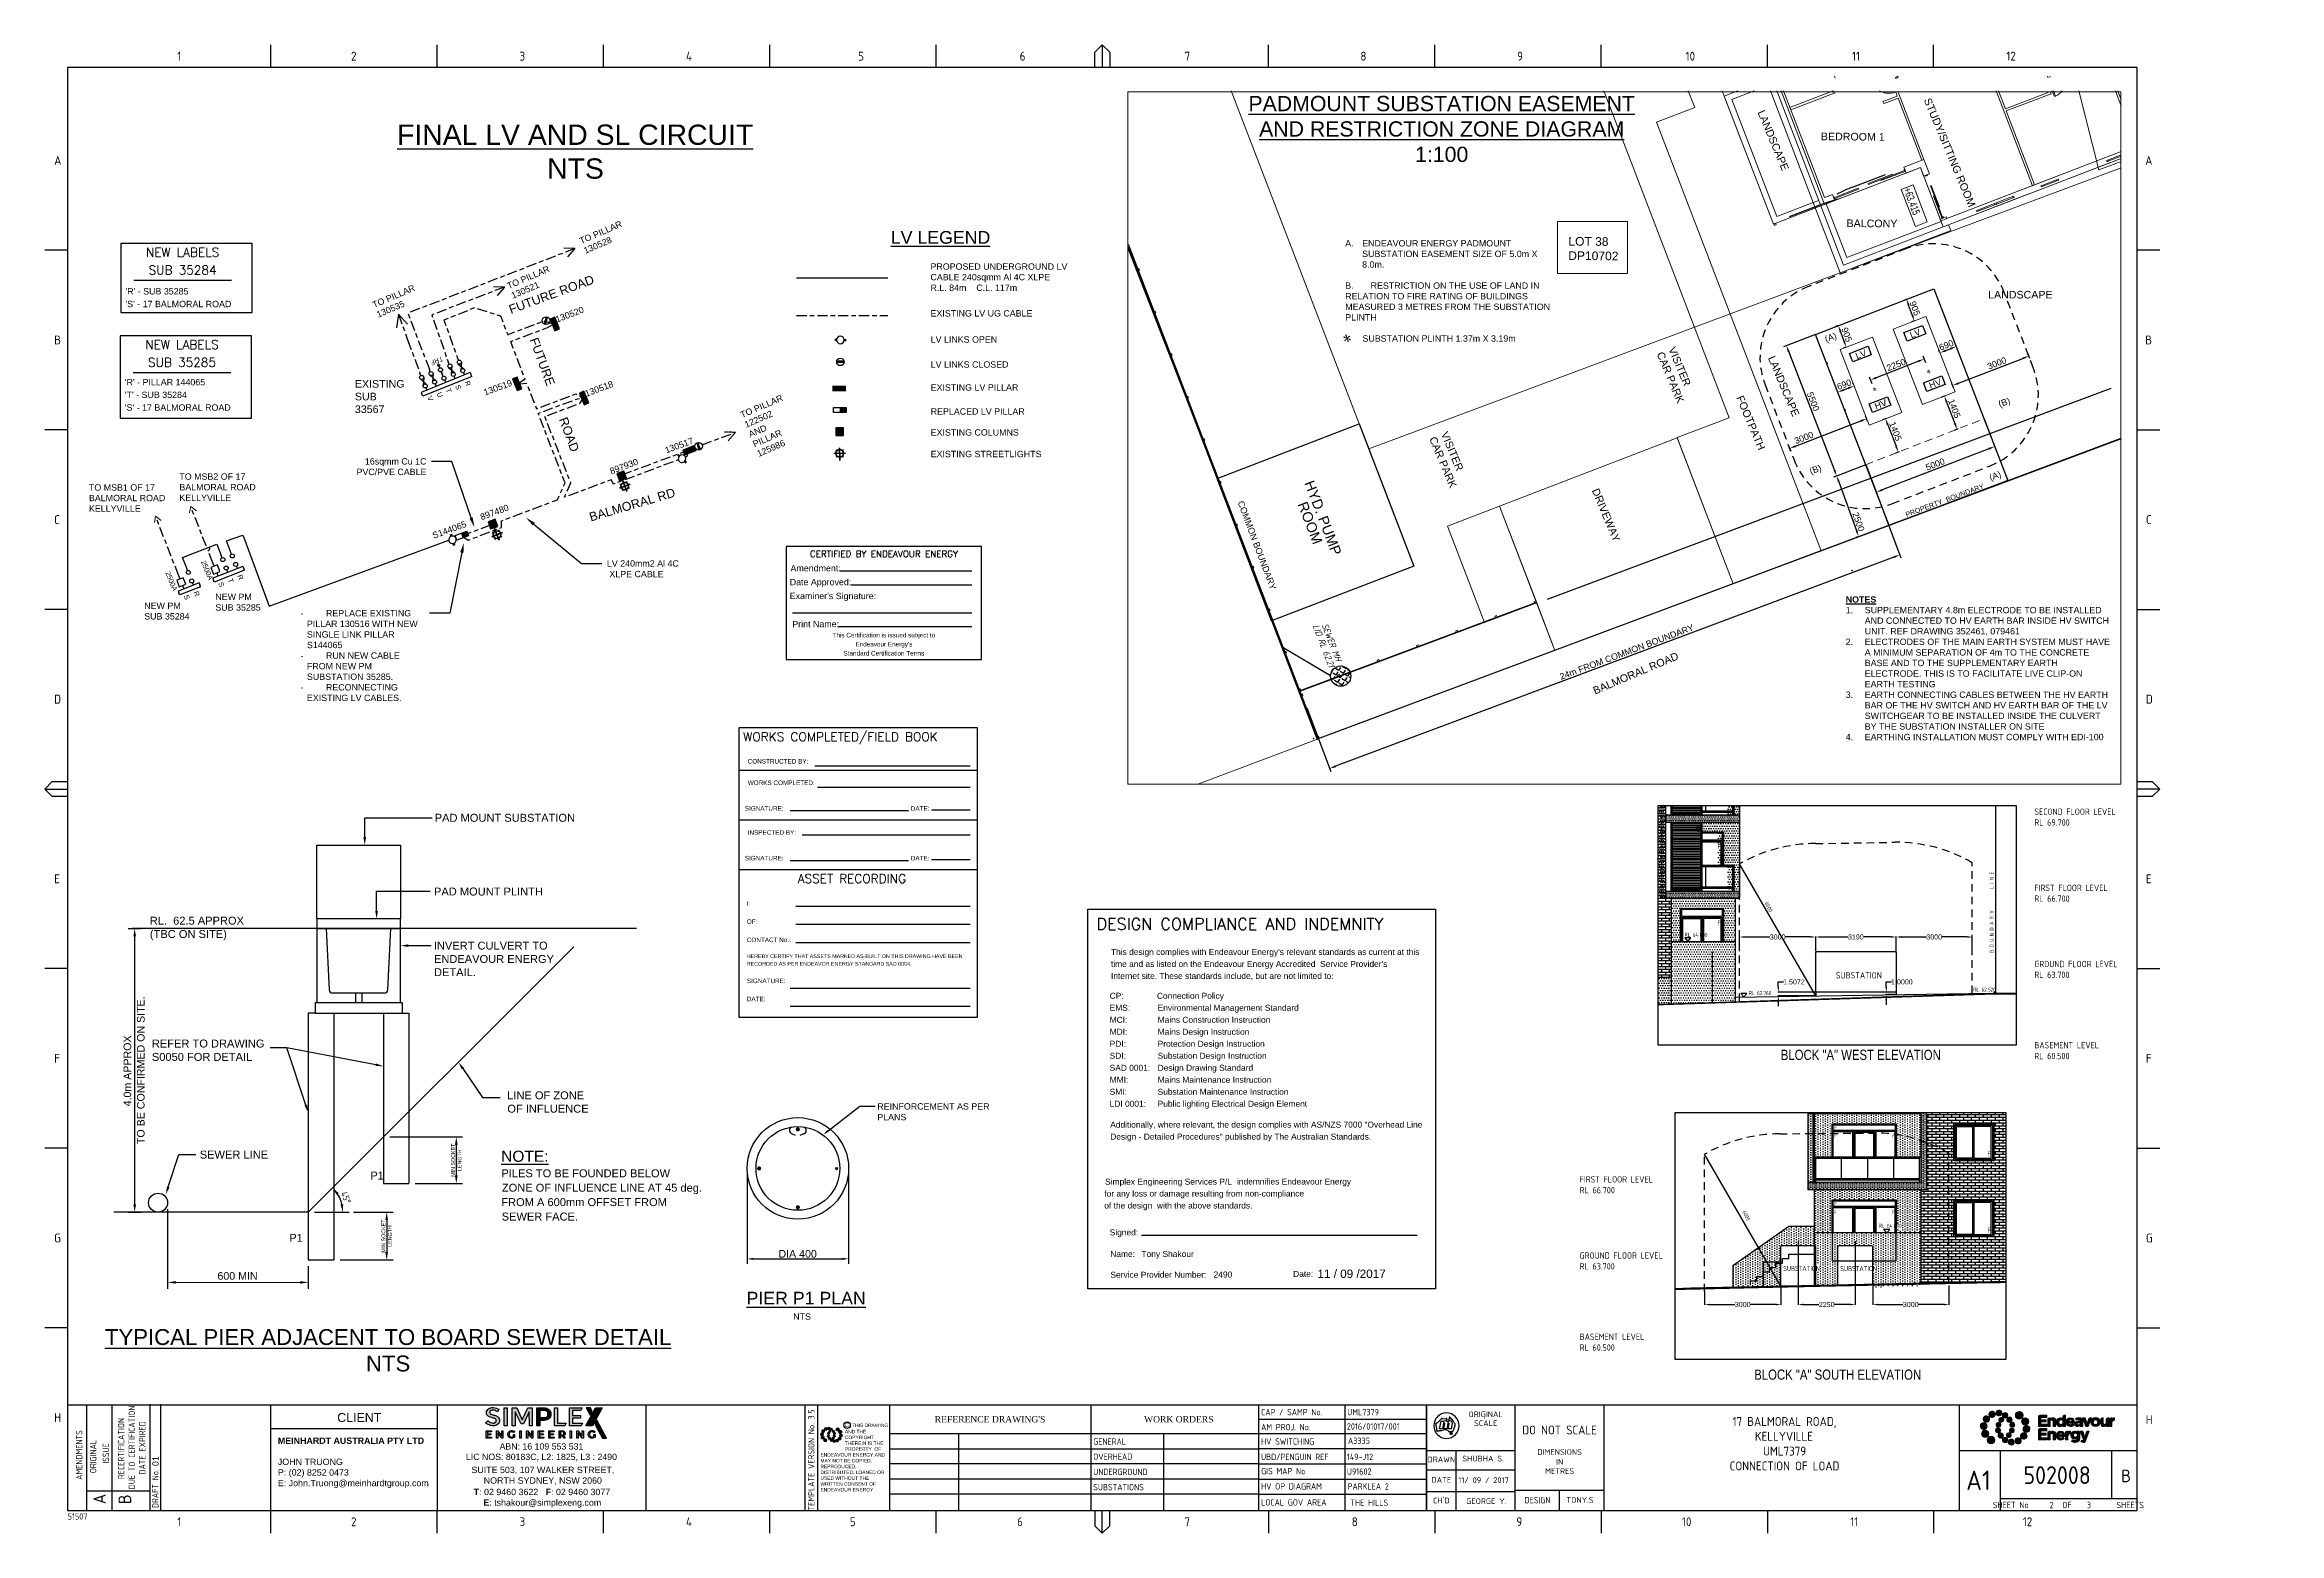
# Paper-space layout 'SHEET 2' of a CAD drawing. Header units: metres. Extents: x -9 to 872, y -5 to 581.
# The model-space entities are those that its viewports show. They can reach past a viewport. Long polylines and large blocks are cut down to what shows.
import ezdxf
from ezdxf import colors
from ezdxf.entities.mleader import LeaderData, LeaderLine
from ezdxf.enums import TextEntityAlignment as Align
from ezdxf.math import Vec2, Vec3

# ---------------------------------------------------------------- set-up
doc = ezdxf.new("R2010")
doc.units = ezdxf.units.M
for name, pattern in [('Cable Exist UG', [8.2, 4, -1.2, 1.8, -1.2]), ('CENTER2', [1.125, 0.75, -0.125, 0.125, -0.125]), ('Dash', [5, 3, -2]), ('HIDDEN2', [0.1875, 0.125, -0.0625]), ('PHANTOM2', [1.25, 0.625, -0.125, 0.125, -0.125, 0.125, -0.125])]:
    doc.linetypes.add(name, pattern=pattern)
doc.layers.get('0').update_dxf_attribs({"color": 6})
for name, color, linetype in [('_User Miscellaneous1', 7, 'Continuous'), ('_User Miscellaneous2', 7, 'Continuous'), ('_User Miscellaneous4', 7, 'Continuous'), ('Equip_LV_EXT', 7, 'Continuous'), ('Notes', 7, 'Continuous'), ('Sub_LV_EXT', 7, 'Continuous')]:
    doc.layers.add(name, color=color, linetype=linetype)
doc.layers.add('Cadastre Roads_SP_EXT', color=7, linetype='Continuous', lineweight=5)
doc.styles.add('8461 - XREF_MASTER GROUND FLOOR$0$GENERATED_STYLE_7', font='swisscl.ttf')
doc.styles.add('8461 - XREF_SURVEY$0$RLS', font='isocp2.shx', dxfattribs={"width": 0.9, "oblique": 15})
doc.styles.add('ARIAL', font='arial.ttf', dxfattribs={"height": 2})
doc.styles.add('BHB2', font='arial.ttf')
doc.styles.add('COLUMN_LABEL', font='arial.ttf')
doc.styles.add('Elec', font='romand__.ttf')
doc.styles.add('GENERATED_STYLE_8', font='swissel.ttf')
doc.styles.add('iecARIAL', font='arial.ttf', dxfattribs={"height": 2})
doc.styles.add('iecISOCP', font='isocp.shx')
doc.styles.add('iecTimesNewRoman', font='times.ttf')
doc.styles.add('IESYMBOL1', font='isocp.shx')
doc.styles.add('ISO3098B', font='isocp.shx')
doc.styles.add('MANIKA', font='times.ttf', dxfattribs={"height": 2})
doc.styles.add('POLE_LABEL', font='arial.ttf')
doc.styles.get("Standard").update_dxf_attribs({"font": 'arial.ttf'})
doc.styles.add('TEXT 1000', font='arial.ttf', dxfattribs={"width": 0.8, "height": 1000})
doc.styles.add('TEXT 200', font='iso3098b.shx', dxfattribs={"width": 0.8, "height": 200})
doc.styles.add('TEXT 250', font='iso3098b.shx', dxfattribs={"width": 0.8, "height": 250})
doc.linetypes.add('Cable New UG', pattern='A,7,-0.25,["x",Standard,S=2,R=0,X=0.2,Y=-0.8],-2.1', length=9.35)
doc.linetypes.add('IECLCABD1', pattern='A,5.25,-0.1,["o",Standard,S=2,R=0,X=1.5,Y=-0.7],-4', length=9.35)
doc.linetypes.add('IECLCABX1', pattern='A,7,-0.25,["x",Standard,S=2,R=0,X=0.2,Y=-0.8],-2.1', length=9.35)
doc.dimstyles.new('ISO-25', dxfattribs={"dimtxt": 2.5, "dimasz": 2.5, "dimexe": 1.25, "dimexo": 0.625, "dimtad": 1, "dimtxsty": 'Standard', "dimcen": 2.5, "dimadec": 0, "dimazin": 0, "dimtfac": 1, "dimtmove": 0, "dimatfit": 3, "dimfxl": 1, "dimarcsym": 0})
doc.dimstyles.get("Standard").update_dxf_attribs({"dimtxt": 0.18, "dimasz": 0.18, "dimexe": 0.18, "dimexo": 0.0625, "dimgap": 0.09, "dimtad": 0, "dimtih": 1, "dimtoh": 1, "dimdec": 4, "dimzin": 0, "dimdsep": 46, "dimtxsty": 'Standard', "dimcen": 0.09, "dimadec": 0, "dimazin": 0, "dimtfac": 1, "dimtdec": 4, "dimtofl": 0, "dimtmove": 0, "dimatfit": 3, "dimfxl": 1, "dimtolj": 1, "dimtzin": 0, "dimarcsym": 0})
pattern_1 = [(0, (-820.8974, 404.7109), (0.47625, 0.9525), [0, -0.9525])]
pattern_2 = [(0, (-823.2974, 404.7109), (0.47625, 0.9525), [0, -0.9525])]
pattern_3 = [(0, (-820.8974, 404.7109), (0, 1.118), []), (90, (-820.8974, 404.711), (-3.12, 2e-16), [1.118, -1.118]), (90, (-819.3374, 404.711), (-3.12, 2e-16), [-1.118, 1.118])]
pattern_4 = [(270, (472.7698, 1908.2032), (0.9525, -0.47625), [0, -0.9525])]
pattern_5 = [(360, (472.7698, 1908.2032), (3e-16, 1.118), []), (90, (472.7698, 1908.2032), (-3.12, 1e-15), [1.118, -1.118]), (90, (474.3298, 1908.2032), (-3.12, 1e-15), [-1.118, 1.118])]

psp = doc.layouts.new('SHEET 2')

# ---------------------------------------------------------------- texts
at = {"layer": '_User Miscellaneous1', "color": 8}
for s, height, style, p in [('+63.415', 3, '8461 - XREF_MASTER GROUND FLOOR$0$GENERATED_STYLE_7', (723.50109, 524.14885)), ('HYD. PUMP', 4, 'GENERATED_STYLE_8', (487.48122, 408.43788)), ('ROOM', 4, 'GENERATED_STYLE_8', (484.83946, 400.08543))]:
    psp.add_text(s, height=height, rotation=291.01047466, dxfattribs=dict(at, style=style)).set_placement(p)
at = {"layer": '_User Miscellaneous1'}
for s, rotation, p in [('FUTURE          ROAD', 290.19875278, (182.27737, 464.8996)), ('BALMORAL RD', 16.44933429, (206.42805, 393.232))]:
    psp.add_text(s, height=3.5, rotation=rotation, dxfattribs=at).set_placement(p)
at = {"layer": '_User Miscellaneous1', "lineweight": 0}
for s, p in [('LV LINKS OPEN', (340.32, 463.71105)), ('LV LINKS CLOSED', (340.32, 453.84707)), ('EXISTING LV PILLAR', (340.32, 444.80189))]:
    psp.add_text(s, height=2.5, dxfattribs=at).set_placement(p)
at = {"layer": '_User Miscellaneous1', "color": 8, "style": '8461 - XREF_SURVEY$0$RLS', "oblique": 15, "width": 0.9}
for s, p in [('LID RL 62.21', (490.79114, 352.1419)), ('SEWER MH', (494.31783, 352.52936))]:
    psp.add_text(s, height=2.56, rotation=291.01047466, dxfattribs=at).set_placement(p)
at = {"layer": '_User Miscellaneous1'}
for s, height, p in [('PAD MOUNT SUBSTATION', 3.125, (144.91715, 274.96142)), ('PAD MOUNT PLINTH', 3.125, (144.63496, 245.91515)), ('(TBC ON SITE)', 3.125, (32.71143, 229.18673)), ('RL.  62.5 APPROX', 3.125, (32.65175, 234.45049)), ('INVERT CULVERT TO', 3.125, (144.56888, 224.61105)), ('ENDEAVOUR ENERGY', 3.125, (144.62643, 219.34729)), ('DETAIL.', 3.125, (144.64135, 214.13896)), ('REFER TO DRAWING', 3.125, (33.47896, 186.03277)), ('S0050 FOR DETAIL', 3.125, (33.48535, 180.76901)), ('LINE OF ZONE', 3.125, (173.47272, 165.63284)), ('OF INFLUENCE', 3.125, (173.54732, 160.36908)), ('REINFORCEMENT AS PER', 2.5, (319.2905, 161.58633)), ('PLANS', 2.5, (319.2905, 157.37532)), ('SEWER LINE', 3.125, (52.34797, 142.28518)), ('%%UNOTE:', 4.375, (171.08993, 141.01301)), ('P1', 3.125, (119.52592, 134.02819)), ('ZONE OF INFLUENCE LINE AT 45 deg.', 3.1250188, (171.38623, 129.23545)), ('PILES TO BE FOUNDED BELOW', 3.1250188, (171.18798, 134.9159)), ('FROM A 600mm OFFSET FROM', 3.1250188, (171.1624, 123.555)), ('SEWER FACE.', 3.1250188, (171.30096, 117.87455)), ('P1', 3.125, (87.62831, 109.49009)), ('%%UPIER P1 PLAN', 5, (267.77328, 84.79597)), ('NTS', 2.5, (286.15686, 78.78856))]:
    psp.add_text(s, height=height, dxfattribs=at).set_placement(p)
at = {"layer": '_User Miscellaneous1', "width": 0.8}
for s, height, style, p in [('SECOND FLOOR LEVEL', 2.5, 'TEXT 250', (775.16449, 277.67929)), ('RL 69.700 ', 2.5, 'TEXT 250', (775.16449, 273.42929)), ('F', 2, 'TEXT 200', (650.28924, 264.14704)), ('FIRST FLOOR LEVEL ', 2.5, 'TEXT 250', (775.16449, 247.67929)), ('RL 66.700 ', 2.5, 'TEXT 250', (775.16449, 243.42929)), ('RL 64.800', 1.6, 'TEXT 200', (637.36864, 229.62357)), ('F', 2, 'TEXT 200', (650.28924, 234.14704)), ('GROUND FLOOR LEVEL ', 2.5, 'TEXT 250', (775.16449, 217.67929)), ('SUBSTATION', 2.5, 'TEXT 250', (696.98501, 213.21944)), ('RL 63.700 ', 2.5, 'TEXT 250', (775.16449, 213.42929)), ('RL 62.760 ', 1.6, 'TEXT 200', (662.67877, 206.65025)), ('RL 62.520 ', 1.6, 'TEXT 200', (751.10095, 208.03108)), ('BLOCK "A" WEST ELEVATION', 4, 'TEXT 1000', (675.27129, 181.13368)), ('BASEMENT LEVEL ', 2.5, 'TEXT 250', (775.16449, 185.67929)), ('RL 60.500 ', 2.5, 'TEXT 250', (775.16449, 181.42929)), ('F', 2, 'TEXT 200', (756.67905, 143.04627)), ('FIRST FLOOR LEVEL ', 2.5, 'TEXT 250', (596.015, 132.83726)), ('RL 66.700 ', 2.5, 'TEXT 250', (596.015, 128.58726)), ('RL 64.800', 1.6, 'TEXT 200', (713.86745, 114.99842)), ('F', 2, 'TEXT 200', (756.67905, 113.04627)), ('GROUND FLOOR LEVEL ', 2.5, 'TEXT 250', (596.015, 102.83726)), ('RL 63.700 ', 2.5, 'TEXT 250', (596.015, 98.58726)), ('SUBSTATION', 2, 'TEXT 250', (676.22324, 97.97354)), ('SUBSTATION', 2, 'TEXT 250', (698.7007, 97.94335)), ('BASEMENT LEVEL ', 2.5, 'TEXT 250', (596.015, 70.83726)), ('RL 60.500 ', 2.5, 'TEXT 250', (596.015, 66.58726)), ('BLOCK "A" SOUTH ELEVATION', 4, 'TEXT 1000', (664.79845, 55.17683))]:
    psp.add_text(s, height=height, dxfattribs=dict(at, style=style)).set_placement(p)
at = {"layer": '_User Miscellaneous1', "style": 'TEXT 200', "width": 0.8}
for s, rotation, p in [('B O U N D A R Y         L I N E', 90, (759.15097, 223.21248)), ('6000', 296.55218146, (668.86096, 242.88859)), ('6000', 296.55218146, (660.07196, 121.28448))]:
    psp.add_text(s, height=1.6, rotation=rotation, dxfattribs=at).set_placement(p)
at = {"layer": '_User Miscellaneous1', "attachment_point": 1}
for s, width, insert, char_height in [('\\pi12.466;{\\LFINAL LV AND SL CIRCUIT}\\P\\pi71.612;NTS', 164.1402579, (117.59838, 549.62204), 8), ('{\\LLV LEGEND}', 43.2723264, (324.61259, 507.66548), 5), ('EXISTING LV UG CABLE', 56.3530303, (340.24413, 476.50232), 2.5), ('REPLACED LV PILLAR', 52.0810944, (340.31997, 437.85509), 2.5), ('EXISTING COLUMNS', 52.0810944, (340.31997, 429.58921), 2.5), ('EXISTING STREETLIGHTS', 52.0810944, (340.31997, 421.08916), 2.5)]:
    psp.add_mtext_dynamic_manual_height_columns(s, width=width, gutter_width=4, heights=[0], dxfattribs=dict(at, insert=insert, char_height=char_height))
for s, width, insert, char_height, rotation in [('TO PILLAR\\P130528', 18.6263427, (201.62219, 504.79026), 2.5, 23.23160348), ('TO PILLAR\\P130521', 18.6263427, (173.09727, 487.08887), 2.5, 23.23160348), ('TO PILLAR\\P130535', 18.6263427, (120.04239, 479.61544), 2.5, 23.23160278), ('TO PILLAR\\P122502 AND PILLAR 125986', 18.6263427, (264.99788, 436.27411), 2.5, 23.23160348), ('2500A', 7.3985074, (40.57148, 373.85416), 2, 292.45538705), ('2500A', 7.3985074, (54.61745, 378.16608), 2, 292.45538705)]:
    psp.add_mtext_dynamic_manual_height_columns(s, width=width, gutter_width=4, heights=[0], dxfattribs=dict(at, insert=insert, char_height=char_height, rotation=rotation))
at = {"layer": '_User Miscellaneous1', "color": 7, "char_height": 3.5, "attachment_point": 5, "line_spacing_factor": 1.2, "style": 'Elec'}
for s, insert in [('NEW LABELS\\PSUB 35284', (45.59277, 495.80202)), ('NEW LABELS\\PSUB 35285', (45.35662, 459.43886))]:
    psp.add_mtext(s, dxfattribs=dict(at, insert=insert))
at = {"layer": '_User Miscellaneous1', "lineweight": -3, "ltscale": 0.5, "insert": (340.24413, 494.92604), "char_height": 2.5, "width": 56.8209868, "attachment_point": 1}
psp.add_mtext('PROPOSED UNDERGROUND LV CABLE 240sqmm Al 4C XLPE\\PR.L. 84m    C.L. 117m', dxfattribs=at)
at = {"layer": '_User Miscellaneous1', "color": 7, "char_height": 2.5, "attachment_point": 4, "line_spacing_factor": 1.2}
for s, insert in [("'R' - SUB 35285\\P'S' - 17 BALMORAL ROAD", (23.09277, 481.40969)), ("'R' - PILLAR 144065\\P'T' - SUB 35284\\P'S' - 17 BALMORAL ROAD", (22.85662, 443.12721))]:
    psp.add_mtext(s, dxfattribs=dict(at, insert=insert))
at = {"layer": '_User Miscellaneous1', "lineweight": 0, "insert": (113.47279, 448.97384), "char_height": 3, "attachment_point": 1}
psp.add_mtext_dynamic_manual_height_columns('EXISTING SUB 33567', width=21.2755662, gutter_width=4, heights=[0], dxfattribs=at)
at = {"layer": '_User Miscellaneous1', "color": 7, "char_height": 2.5, "attachment_point": 1}
for s, insert in [('TO MSB1 OF 17 \\PBALMORAL ROAD\\PKELLYVILLE', (8.69239, 407.91678)), ('TO MSB2 OF 17 \\PBALMORAL ROAD\\PKELLYVILLE', (44.31902, 412.18821))]:
    psp.add_mtext_dynamic_manual_height_columns(s, width=31.8015173, gutter_width=4, heights=[0], dxfattribs=dict(at, insert=insert))
at = {"layer": '_User Miscellaneous1', "char_height": 2, "width": 1.1318539, "attachment_point": 1, "style": 'iecARIAL'}
for s, insert, rotation in [('T', (65.17354, 371.09417), 291.31270114), ('R', (68.92842, 372.56683), 291.31270114), ('S', (47.86124, 364.67256), 291.3127011), ('R', (51.67582, 366.07791), 291.3127011), ('S', (61.43454, 369.64628), 291.31270114)]:
    psp.add_mtext(s, dxfattribs=dict(at, insert=insert, rotation=rotation))
at = {"layer": '_User Miscellaneous1', "attachment_point": 5, "rotation": 90}
for s, insert, char_height in [('\\A1;TO BE CONFIRMED ON SITE.', (29.13378, 177.08934), 3), ('\\A1;4.0m APPROX', (23.85551, 176.8129), 3), ('\\A1;MIN SOCKET', (152.14371, 141.63366), 1.5), ('\\A1;LENGTH', (154.70839, 141.63366), 1.5), ('\\A1;MIN SOCKET', (124.71497, 111.74969), 1.5), ('\\A1;LENGTH', (127.27964, 111.74969), 1.5)]:
    psp.add_mtext(s, dxfattribs=dict(at, insert=insert, char_height=char_height))
at = {"layer": '_User Miscellaneous1', "char_height": 1.2, "attachment_point": 5, "style": 'ISO3098B'}
for insert in [(696.78423, 154.40107), (696.78423, 151.14518), (719.56356, 151.14518), (696.78423, 124.40107), (696.78423, 121.14518), (719.56356, 121.14518)]:
    psp.add_mtext('\\A1;F', dxfattribs=dict(at, insert=insert))
at = {"layer": '_User Miscellaneous1', "insert": (109.93157, 126.92901), "char_height": 2.5, "attachment_point": 5, "rotation": 292.5, "style": 'iecISOCP'}
psp.add_mtext('\\A1;45°', dxfattribs=at)
at = {"layer": '_User Miscellaneous1', "char_height": 3, "attachment_point": 5}
for s, insert in [('\\A1;DIA 400', (287.91442, 104.72647)), ('\\A1;600 MIN', (67.23492, 96.04022))]:
    psp.add_mtext(s, dxfattribs=dict(at, insert=insert))
at = {"layer": '_User Miscellaneous1', "insert": (126.55659, 75.09617), "char_height": 6.25, "width": 246.3573285, "attachment_point": 2}
psp.add_mtext('{\\LTYPICAL PIER ADJACENT TO BOARD SEWER DETAIL\\P}NTS', dxfattribs=at)
at = {"layer": '_User Miscellaneous2', "style": 'BHB2'}
for s, rotation, p in [('(A)', 20.42101667, (693.1485, 463.81311)), ('LV', 21.10425186, (726.70029, 465.41262)), ('LV', 21.10425186, (705.26184, 457.18736)), ('HV', 21.10425186, (734.23498, 445.57838)), ('HV', 21.10425186, (712.79653, 437.35312)), ('(B)', 20.42101667, (761.55576, 438.21772)), ('(B)', 20.42101667, (687.17505, 411.77672)), ('(A)', 20.42101667, (757.95548, 409.30171))]:
    psp.add_text(s, height=2.5, rotation=rotation, dxfattribs=at).set_placement(p)
at = {"layer": '_User Miscellaneous2'}
for s, height, rotation, p in [('PROPERTY  BOUNDARY', 2, 20.42101581, (724.85066, 394.92484)), ('COMMON BOUNDARY', 2.5, 290.57609444, (461.206, 400.80439)), ('BALMORAL ROAD ', 3, 22.97558478, (602.06967, 325.05144))]:
    psp.add_text(s, height=height, rotation=rotation, dxfattribs=at).set_placement(p)
at = {"layer": '_User Miscellaneous2', "ltscale": 0.1, "insert": (541.65283, 560.8907), "char_height": 6, "width": 154.2120666, "attachment_point": 2}
psp.add_mtext('{\\L\\C7;PADMOUNT SUBSTATION EASEMENT AND RESTRICTION ZONE DIAGRAM \\P\\l1:100}', dxfattribs=at)
at = {"layer": '_User Miscellaneous2', "lineweight": 0, "attachment_point": 1}
for s, width, insert, char_height, rotation in [('LANDSCAPE', 48.8434123, (668.77629, 555.64848), 3, 292.73690516), ('STUDY/SITTING ROOM', 48.8434123, (734.3044, 560.44691), 3, 292.73690516), ('BEDROOM 1', 29.1299653, (691.07943, 546.44988), 3, 359.54995365), ('BALCONY', 24.4645268, (701.185, 512.25429), 3, 359.54995365), ('LOT 38   \\PDP10702 ', 42.9754297, (591.5822, 505.34942), 3.39571, 359.54995365), ('VISITER\\PCAR PARK', 48.8434123, (633.67797, 462.38959), 3, 292.73690516), ('LANDSCAPE', 48.8434123, (672.89726, 458.86817), 3, 292.73690516), ('FOOTPATH', 48.8434123, (660.43133, 443.22951), 3, 292.73690516), ('VISITER\\PCAR PARK', 48.8434123, (544.05138, 428.97836), 3, 292.73690516), ('DRIVEWAY', 48.8434123, (603.51539, 406.6843), 3, 292.73690516)]:
    psp.add_mtext_dynamic_manual_height_columns(s, width=width, gutter_width=4, heights=[0], dxfattribs=dict(at, insert=insert, char_height=char_height, rotation=rotation))
at = {"layer": '_User Miscellaneous2', "insert": (503.65365, 504.0972), "char_height": 2.5, "width": 83.3125101, "attachment_point": 1}
psp.add_mtext('\\pi-6.6668,l6.6668,t6.6668;{\\fArial|b0|i0|c238|p34;A.^IENDEAVOUR ENERGY PADMOUNT SUBSTATION EASEMENT SIZE OF }5.0{\\fArial|b0|i0|c238|p34;m X }8.0{\\fArial|b0|i0|c238|p34;m}.{\\fArial|b0|i0|c238|p34;  }\\P\\pi0,l0,tz;{\\fArial|b0|i0|c238|p34;\\P\\pi-6.6668,l6.6668,t6.6668;B.^IRESTRICTION ON THE USE OF LAND IN RELATION TO} {\\fArial|b0|i0|c238|p34;FIRE} {\\fArial|b0|i0|c238|p34;RATING OF BUILDINGS MEASURED 3 METRES FROM THE }S{\\fArial|b0|i0|c238|p34;UBSTATION PLINTH }  {\\fArial|b0|i0|c238|p34; }\\P\\pi0,l0,tz;{\\fArial|b0|i0|c238|p34;\\P}       {\\fArial|b0|i0|c238|p34;SUBSTATION PLINTH 1.3}7{\\fArial|b0|i0|c238|p34;m X 3.1}9{\\fArial|b0|i0|c238|p34;m}', dxfattribs=at)
at = {"layer": '_User Miscellaneous2', "lineweight": 0, "insert": (756.94586, 484.09987), "char_height": 3, "attachment_point": 1}
psp.add_mtext_dynamic_manual_height_columns('LANDSCAPE', width=48.8434123, gutter_width=4, heights=[0], dxfattribs=at)
at = {"layer": '_User Miscellaneous2', "linetype": 'CENTER2', "lineweight": 9, "ltscale": 10, "extrusion": (0, 0, -1), "attachment_point": 3, "text_direction": (0.679822, -0.733377, 0), "style": 'ARIAL'}
for insert, char_height in [((504.66139, 463.04932), 5), ((733.64835, 451.12545), 2.50005), ((712.34722, 444.21818), 2.5)]:
    psp.add_mtext('{\\fTimes New Roman|b0|i0|c0|p18;*}', dxfattribs=dict(at, insert=insert, char_height=char_height))
at = {"layer": '_User Miscellaneous2', "char_height": 2.5, "attachment_point": 1}
for s, width, insert in [('NEW PM SUB 35284', 21.3776488, (30.47082, 361.30654)), ('NEW PM SUB 35285', 21.3776488, (58.49601, 364.81548)), ('\\pi-7.5,l7.5,t7.5;{\\fArial|b1|i0|c0|p34;\\LNOTES\\P}1.^ISUPPLEMENTARY 4.8m ELECTRODE TO BE INSTALLED AND CONNECTED TO HV EARTH BAR INSIDE HV SWITCH UNIT. REF DRAWING 352461, 079461\\P2.^IELECTRODES OF THE MAIN EARTH SYSTEM MUST HAVE A MINIMUM SEPARATION OF 4m TO THE CONCRETE BASE AND TO THE SUPPLEMENTARY EARTH ELECTRODE. THIS IS TO FACILITATE LIVE CLIP-ON EARTH TESTING\\P3.^IEARTH CONNECTING CABLES BETWEEN THE HV EARTH BAR OF THE HV SWITCH AND HV EARTH BAR OF THE LV SWITCHGEAR TO BE INSTALLED INSIDE THE CULVERT BY THE SUBSTATION INSTALLER ON SITE\\P4.^IEARTHING INSTALLATION MUST COMPLY WITH EDI-100', 104.4536976, (700.83805, 363.77082))]:
    psp.add_mtext_dynamic_manual_height_columns(s, width=width, gutter_width=4, heights=[0], dxfattribs=dict(at, insert=insert))

msp = doc.modelspace()

# ---------------------------------------------------------------- blocks, each defined once
blk = doc.blocks.new('*D75')
at = {"layer": '_User Miscellaneous2', "color": 0, "lineweight": -2, "transparency": 16777216}
for p, q in [((773.33, 457.48), (772.52, 459.58)), ((745.26, 447.7), (770.64, 457.51)), ((743.29, 445.86), (742.48, 447.96))]:
    blk.add_line(p, q, dxfattribs=at)
at = {"layer": '_User Miscellaneous2', "color": 0, "transparency": 16777216}
for points in [[(770.49, 457.9), (770.79, 457.12), (772.97, 458.41)], [(745.11, 448.08), (745.41, 447.31), (742.93, 446.79)]]:
    blk.add_solid(points, dxfattribs=at)
at = {"layer": 'Defpoints', "color": 0, "transparency": 16777216}
for p in [(772.97, 458.41), (773.56, 456.9), (743.52, 445.28)]:
    blk.add_point(p, dxfattribs=at)
at = {"layer": '_User Miscellaneous2', "color": 0, "lineweight": 0, "transparency": 16777216, "insert": (760.4, 455.59), "char_height": 2.5, "attachment_point": 5, "rotation": 21.14579}
blk.add_mtext('3000', dxfattribs=at)
blk = doc.blocks.new('*D76')
at = {"layer": '_User Miscellaneous2', "color": 0, "lineweight": -2, "transparency": 16777216}
for p, q in [((740.1, 442.8), (738.54, 442.2)), ((740.6, 440.31), (743.86, 431.87)), ((745.16, 429.69), (743.6, 429.09))]:
    blk.add_line(p, q, dxfattribs=at)
at = {"layer": '_User Miscellaneous2', "color": 0, "transparency": 16777216}
for points in [[(740.99, 440.46), (740.22, 440.16), (739.7, 442.65)], [(744.25, 432.02), (743.47, 431.72), (744.76, 429.54)]]:
    blk.add_solid(points, dxfattribs=at)
at = {"layer": 'Defpoints', "color": 0, "transparency": 16777216}
for p in [(740.68, 443.02), (744.76, 429.54), (745.74, 429.92)]:
    blk.add_point(p, dxfattribs=at)
at = {"layer": '_User Miscellaneous2', "color": 0, "lineweight": 0, "transparency": 16777216, "insert": (743.64, 437.73), "char_height": 2.5, "attachment_point": 5, "rotation": 291.10426}
blk.add_mtext('1405', dxfattribs=at)
blk = doc.blocks.new('*D77')
at = {"layer": '_User Miscellaneous2', "color": 0, "lineweight": -2, "transparency": 16777216}
for p, q in [((697.61, 444.46), (697.27, 445.34)), ((700.05, 445.07), (701.8, 445.74)), ((704.02, 446.93), (703.68, 447.81))]:
    blk.add_line(p, q, dxfattribs=at)
at = {"layer": '_User Miscellaneous2', "color": 0, "transparency": 16777216}
for points in [[(699.9, 445.46), (700.2, 444.68), (697.72, 444.17)], [(701.65, 446.13), (701.95, 445.36), (704.13, 446.65)]]:
    blk.add_solid(points, dxfattribs=at)
at = {"layer": 'Defpoints', "color": 0, "transparency": 16777216}
for p in [(697.83, 443.87), (704.13, 446.65), (704.25, 446.35)]:
    blk.add_point(p, dxfattribs=at)
at = {"layer": '_User Miscellaneous2', "color": 0, "lineweight": 0, "transparency": 16777216, "insert": (700.24, 447.18), "char_height": 2.5, "attachment_point": 5, "rotation": 21.10429}
blk.add_mtext('690', dxfattribs=at)
blk = doc.blocks.new('*D78')
at = {"layer": '_User Miscellaneous2', "color": 0, "lineweight": -2, "transparency": 16777216}
for p, q in [((688.93, 466.94), (676.31, 462.07)), ((696.38, 413.54), (678.38, 460.19)), ((708.73, 415.63), (696.11, 410.76))]:
    blk.add_line(p, q, dxfattribs=at)
at = {"layer": '_User Miscellaneous2', "color": 0, "transparency": 16777216}
for points in [[(678.76, 460.34), (677.99, 460.04), (677.48, 462.52)], [(696.77, 413.69), (695.99, 413.39), (697.28, 411.21)]]:
    blk.add_solid(points, dxfattribs=at)
at = {"layer": 'Defpoints', "color": 0, "transparency": 16777216}
for p in [(689.51, 467.17), (677.48, 462.52), (709.32, 415.86)]:
    blk.add_point(p, dxfattribs=at)
at = {"layer": '_User Miscellaneous2', "color": 0, "lineweight": 0, "transparency": 16777216, "insert": (688.01, 440.51), "char_height": 2.5, "attachment_point": 5, "rotation": 291.10417}
blk.add_mtext('5500', dxfattribs=at)
blk = doc.blocks.new('*D79')
at = {"layer": '_User Miscellaneous2', "color": 0, "lineweight": -2, "transparency": 16777216}
for p, q in [((681.12, 422.95), (706.77, 432.86)), ((709.47, 432.81), (708.65, 434.93)), ((679.15, 421.1), (678.33, 423.22))]:
    blk.add_line(p, q, dxfattribs=at)
at = {"layer": '_User Miscellaneous2', "color": 0, "transparency": 16777216}
for points in [[(706.62, 433.25), (706.92, 432.47), (709.1, 433.76)], [(680.97, 423.34), (681.27, 422.56), (678.78, 422.05)]]:
    blk.add_solid(points, dxfattribs=at)
at = {"layer": 'Defpoints', "color": 0, "transparency": 16777216}
for p in [(709.1, 433.76), (709.7, 432.23), (679.38, 420.51)]:
    blk.add_point(p, dxfattribs=at)
at = {"layer": '_User Miscellaneous2', "color": 0, "lineweight": 0, "transparency": 16777216, "insert": (684.37, 426.25), "char_height": 2.5, "attachment_point": 5, "rotation": 21.12366}
blk.add_mtext('3000', dxfattribs=at)
blk = doc.blocks.new('*D80')
at = {"layer": '_User Miscellaneous2', "color": 0, "lineweight": -2, "transparency": 16777216}
for p, q in [((716.89, 433.84), (715.33, 433.24)), ((717.4, 431.36), (720.66, 422.92)), ((721.95, 420.73), (720.39, 420.13))]:
    blk.add_line(p, q, dxfattribs=at)
at = {"layer": '_User Miscellaneous2', "color": 0, "transparency": 16777216}
for points in [[(717.79, 431.51), (717.01, 431.21), (716.5, 433.69)], [(721.05, 423.07), (720.27, 422.77), (721.56, 420.58)]]:
    blk.add_solid(points, dxfattribs=at)
at = {"layer": 'Defpoints', "color": 0, "transparency": 16777216}
for p in [(717.48, 434.07), (721.56, 420.58), (722.53, 420.96)]:
    blk.add_point(p, dxfattribs=at)
at = {"layer": '_User Miscellaneous2', "color": 0, "lineweight": 0, "transparency": 16777216, "insert": (720.44, 428.78), "char_height": 2.5, "attachment_point": 5, "rotation": 291.10426}
blk.add_mtext('1405', dxfattribs=at)
blk = doc.blocks.new('*D81')
at = {"layer": '_User Miscellaneous2', "color": 0, "lineweight": -2, "transparency": 16777216}
for p, q in [((724.87, 480.83), (723.61, 480.37)), ((727.03, 474.64), (725.64, 478.45)), ((727.97, 472.32), (726.71, 471.87))]:
    blk.add_line(p, q, dxfattribs=at)
at = {"layer": '_User Miscellaneous2', "color": 0, "transparency": 16777216}
for points in [[(726.03, 478.59), (725.25, 478.31), (724.79, 480.8)], [(727.42, 474.78), (726.64, 474.5), (727.89, 472.29)]]:
    blk.add_solid(points, dxfattribs=at)
at = {"layer": 'Defpoints', "color": 0, "transparency": 16777216}
for p in [(724.79, 480.8), (725.46, 481.04), (728.56, 472.54)]:
    blk.add_point(p, dxfattribs=at)
at = {"layer": '_User Miscellaneous2', "color": 0, "lineweight": 0, "transparency": 16777216, "insert": (728.12, 477.2), "char_height": 2.5, "attachment_point": 5, "rotation": 290.02185}
blk.add_mtext('905', dxfattribs=at)
blk = doc.blocks.new('*D82')
at = {"layer": '_User Miscellaneous2', "color": 0, "lineweight": -2, "transparency": 16777216}
for p, q in [((755.35, 433.71), (760.01, 421.63)), ((708.7, 415.7), (713.36, 403.63)), ((757.23, 421.89), (715.25, 405.69))]:
    blk.add_line(p, q, dxfattribs=at)
at = {"layer": '_User Miscellaneous2', "color": 0, "transparency": 16777216}
for points in [[(757.08, 422.28), (757.38, 421.51), (759.56, 422.79)], [(715.1, 406.08), (715.4, 405.3), (712.91, 404.79)]]:
    blk.add_solid(points, dxfattribs=at)
at = {"layer": 'Defpoints', "color": 0, "transparency": 16777216}
for p in [(755.13, 434.29), (708.48, 416.29), (712.91, 404.79)]:
    blk.add_point(p, dxfattribs=at)
at = {"layer": '_User Miscellaneous2', "color": 0, "lineweight": 0, "transparency": 16777216, "insert": (736.1, 415.78), "char_height": 2.5, "attachment_point": 5, "rotation": 21.10199}
blk.add_mtext('5000', dxfattribs=at)
blk = doc.blocks.new('*D83')
at = {"layer": '_User Miscellaneous2', "color": 0, "lineweight": -2, "transparency": 16777216}
for p, q in [((732.36, 455.77), (731.32, 458.43)), ((711.23, 447.52), (710.2, 450.17)), ((712.98, 449.92), (729.44, 456.35))]:
    blk.add_line(p, q, dxfattribs=at)
at = {"layer": '_User Miscellaneous2', "color": 0, "transparency": 16777216}
for points in [[(712.83, 450.31), (713.13, 449.53), (710.65, 449.01)], [(729.29, 456.74), (729.6, 455.97), (731.77, 457.26)]]:
    blk.add_solid(points, dxfattribs=at)
at = {"layer": 'Defpoints', "color": 0, "transparency": 16777216}
for p in [(731.77, 457.26), (732.58, 455.19), (711.46, 446.93)]:
    blk.add_point(p, dxfattribs=at)
at = {"layer": '_User Miscellaneous2', "color": 0, "lineweight": 0, "transparency": 16777216, "insert": (720.69, 454.97), "char_height": 2.5, "attachment_point": 5, "rotation": 21.34621}
blk.add_mtext('2250', dxfattribs=at)
blk = doc.blocks.new('*D84')
at = {"layer": '_User Miscellaneous2', "color": 0, "lineweight": -2, "transparency": 16777216}
for p, q in [((737.84, 459.99), (737.5, 460.86)), ((740.28, 460.6), (742.03, 461.27)), ((744.25, 462.46), (743.91, 463.34))]:
    blk.add_line(p, q, dxfattribs=at)
at = {"layer": '_User Miscellaneous2', "color": 0, "transparency": 16777216}
for points in [[(740.13, 460.99), (740.43, 460.21), (737.95, 459.7)], [(741.88, 461.66), (742.18, 460.88), (744.36, 462.17)]]:
    blk.add_solid(points, dxfattribs=at)
at = {"layer": 'Defpoints', "color": 0, "transparency": 16777216}
for p in [(738.06, 459.4), (744.36, 462.17), (744.48, 461.88)]:
    blk.add_point(p, dxfattribs=at)
at = {"layer": '_User Miscellaneous2', "color": 0, "lineweight": 0, "transparency": 16777216, "insert": (740.47, 462.71), "char_height": 2.5, "attachment_point": 5, "rotation": 21.10429}
blk.add_mtext('690', dxfattribs=at)
blk = doc.blocks.new('NOTE_DESIGN-COMPLIANCE')
blk.add_line((16, 16.01), (98.33, 16.01))
blk.add_lwpolyline([(0, 113.3), (103.74, 113.3), (103.74, 0), (0, 0)], close=True)
at = {"color": 7, "lineweight": -3, "style": 'Elec'}
blk.add_text('DESIGN COMPLIANCE AND INDEMNITY', height=3.5, dxfattribs=at).set_placement((2.6, 106.13), align=Align.BOTTOM_LEFT)
at = {"color": 7, "lineweight": -3}
for s, p in [('Signed:', (6.54, 17.75)), ('Name:', (6.71, 11.32)), ('Service Provider Number:', (6.76, 5.11)), ('Date: ', (61.29, 5.38))]:
    blk.add_text(s, height=1.79, dxfattribs=at).set_placement(p, align=Align.TOP_LEFT)
at = {"color": 7, "lineweight": -3, "char_height": 1.79, "line_spacing_factor": 1.2}
for s, insert, attachment_point in [("This design complies with Endeavour Energy's relevant standards as current at this \\Ptime and as listed on the Endeavour Energy Accredited  Service Provider's\\PInternet site. These standards include, but are not limited to:", (6.92, 92.16), 7), ('CP:^I          Connection Policy\\PEMS:^I^IEnvironmental Management Standard\\PMCI:^I^IMains Construction Instruction\\PMDI:^I^IMains Design Instruction\\PPDI:^I^IProtection Design Instruction\\PSDI:^I^ISubstation Design Instruction\\PSAD 0001:^IDesign Drawing Standard\\PMMI:^I^IMains Maintenance Instruction\\PSMI:^I^ISubstation Maintenance Instruction\\PLDI 0001:^IPublic lighting Electrical Design Element ', (6.53, 88.36), 1), ('\\PAdditionally, where relevant, the design complies with AS/NZS 7000 "Overhead Line\\PDesign - Detailed Procedures" published by The Australian Standards.', (6.7, 53.5), 1), ('                                                         indemnifies Endeavour Energy \\Pfor any loss or damage resulting from non-compliance \\Pof the design  with the above standards.', (4.93, 32.94), 1)]:
    blk.add_mtext(s, dxfattribs=dict(at, insert=insert, attachment_point=attachment_point))
at = {"insert": (68.54, 5.76), "char_height": 2.5, "attachment_point": 1}
blk.add_mtext_dynamic_manual_height_columns('11 / 09 /2017', width=40.2126, gutter_width=167.8, heights=[0], dxfattribs=at)
at = {"ltscale": 0.5}
for tag, p in [('COMPANYNAME', (5.15, 31.1)), ('NAME', (16, 9.52)), ('SPN', (37.54, 3.38)), ('DATE', (68.73, 3.59))]:
    blk.add_attdef(tag, p, '', height=1.8, dxfattribs=at)
blk = doc.blocks.new('NOTE_WORKS-COMPLETED')
at = {"lineweight": -3}
for p, q in [((94.11, -16.75), (0, -16.75)), ((94.11, -36.33), (0, -36.33)), ((93.87, -55.92), (0, -55.92))]:
    blk.add_line(p, q, dxfattribs=at)
at = {"color": 7, "linetype": 'Continuous', "lineweight": -3}
for p, q in [((30, -14.95), (91.13, -14.95)), ((31, -23.4), (91.13, -23.4)), ((20.3, -32.58), (66.83, -32.58)), ((75.92, -32.24), (91.13, -32.24)), ((25, -42.07), (91.13, -42.07)), ((20.3, -52.17), (66.83, -52.17)), ((75.92, -51.82), (91.13, -51.82)), ((22.5, -70.16), (91.13, -70.16)), ((22.5, -77.36), (91.13, -77.36)), ((22.5, -84.53), (91.13, -84.53)), ((20.3, -102.58), (91.13, -102.58)), ((20.3, -109.67), (91.13, -109.67))]:
    blk.add_line(p, q, dxfattribs=at)
at = {"lineweight": -3}
blk.add_lwpolyline([(0, -113.95), (94.11, -113.95), (94.11, 0), (0, 0)], close=True, dxfattribs=at)
at = {"color": 7, "lineweight": -3, "style": 'Elec'}
blk.add_text('WORKS COMPLETED/FIELD BOOK', height=3.5, dxfattribs=at).set_placement((1.75, -3.5), align=Align.MIDDLE_LEFT)
at = {"color": 7, "lineweight": -3}
for s, p in [('CONSTRUCTED BY:', (3.51, -13.16)), ('WORKS COMPLETED:', (3.52, -21.61)), ('INSPECTED BY:', (3.52, -41.19))]:
    blk.add_text(s, height=1.79, dxfattribs=at).set_placement(p, align=Align.MIDDLE_LEFT)
for s, p in [('SIGNATURE:', (10, -31.72)), ('DATE:', (71.45, -31.72)), ('SIGNATURE:', (10, -51.3)), ('DATE:', (71.45, -51.3))]:
    blk.add_text(s, height=1.79, dxfattribs=at).set_placement(p, align=Align.MIDDLE_CENTER)
at = {"color": 7, "lineweight": -3, "style": 'Elec'}
blk.add_text('ASSET RECORDING', height=3.5, dxfattribs=at).set_placement((23.19, -57.63), align=Align.TOP_LEFT)
at = {"color": 7, "lineweight": -3, "insert": (3.17, -68.27), "char_height": 1.79, "width": 89.6105, "attachment_point": 1, "line_spacing_factor": 1.2}
blk.add_mtext('I:\\P\\POF:\\P\\PCONTACT No.:\\P{\\H0.83799x;\\PHEREBY CERTIFY THAT ASSETS MARKED AS-BUILT ON THIS DRAWING HAVE BEEN\\PRECORDED AS PER ENDEAVOR ENERGY STANDARD SAD 0004.}\\P\\PSIGNATURE:\\P\\PDATE:', dxfattribs=at)
blk = doc.blocks.new('NOTE_CERTIFIED-BY-IE')
at = {"color": 7, "linetype": 'Continuous', "lineweight": -3}
for p, q in [((21.25, 34.9), (73.15, 34.9)), ((25.46, 29.41), (73.15, 29.41)), ((2.51, 18.32), (73.15, 18.32)), ((20.45, 12.96), (73.15, 12.96))]:
    blk.add_line(p, q, dxfattribs=at)
blk.add_lwpolyline([(0, 0), (76.98, 0), (76.98, 44.52), (0, 44.52)], close=True)
at = {"color": 7, "lineweight": -3}
for s, p in [('Amendment:', (1.7, 35.94)), ('Date Approved:', (1.37, 30.47)), ("Examiner's Signature:", (1.37, 25.01))]:
    blk.add_text(s, height=2.5, dxfattribs=at).set_placement(p, align=Align.MIDDLE_LEFT)
at = {"color": 7, "lineweight": -3, "style": 'Elec'}
blk.add_text('CERTIFIED BY ENDEAVOUR ENERGY', height=2.52, dxfattribs=at).set_placement((38.51, 41.58), align=Align.MIDDLE_CENTER)
at = {"color": 7, "lineweight": -3}
blk.add_text('Print Name:', height=2.5, dxfattribs=at).set_placement((2.4, 11.95), align=Align.BOTTOM_LEFT)
at = {"color": 7, "lineweight": -3, "insert": (38.49, 5.99), "char_height": 1.79, "attachment_point": 5, "line_spacing_factor": 1.2}
blk.add_mtext("This Certification is issued subject to \\PEndeavour Energy's \\PStandard Certification Terms", dxfattribs=at)
blk = doc.blocks.new('EE_LOGO_SMALL')
at = {"layer": 'Notes'}
h = blk.add_hatch(color=256, dxfattribs=at)
edge = h.paths.add_edge_path()
edge.add_spline(control_points=[(-8.4, 2), (-9.2, 2), (-9.8, 1.4), (-9.8, 0.7), (-9.9, -0.1), (-9.3, -0.7), (-8.6, -0.8), (-7.8, -0.8), (-7.2, -0.2), (-7.1, 0.5), (-7.1, 1.3), (-7.7, 1.9), (-8.4, 2)], knot_values=[0, 0, 0, 0, 1, 1, 1, 2, 2, 2, 3, 3, 3, 4, 4, 4, 4], degree=3, periodic=0)
h = blk.add_hatch(color=256, dxfattribs=at)
edge = h.paths.add_edge_path()
edge.add_spline(control_points=[(-6.8, 4.5), (-7.4, 4.8), (-8.2, 4.6), (-8.6, 4), (-8.9, 3.4), (-8.7, 2.6), (-8.1, 2.2), (-7.5, 1.9), (-6.7, 2.1), (-6.3, 2.7), (-6, 3.3), (-6.2, 4.1), (-6.8, 4.5)], knot_values=[0, 0, 0, 0, 1, 1, 1, 2, 2, 2, 3, 3, 3, 4, 4, 4, 4], degree=3, periodic=0)
h = blk.add_hatch(color=256, dxfattribs=at)
edge = h.paths.add_edge_path()
edge.add_spline(control_points=[(-4.2, 5.9), (-4.6, 6.5), (-5.3, 6.6), (-5.9, 6.3), (-6.4, 5.9), (-6.6, 5.1), (-6.2, 4.6), (-5.9, 4), (-5.1, 3.8), (-4.6, 4.2), (-4, 4.6), (-3.8, 5.3), (-4.2, 5.9)], knot_values=[0, 0, 0, 0, 1, 1, 1, 2, 2, 2, 3, 3, 3, 4, 4, 4, 4], degree=3, periodic=0)
h = blk.add_hatch(color=256, dxfattribs=at)
edge = h.paths.add_edge_path()
edge.add_spline(control_points=[(-1.3, 5.9), (-1.4, 6.5), (-2, 7), (-2.6, 6.9), (-3.3, 6.9), (-3.7, 6.3), (-3.7, 5.6), (-3.6, 5), (-3, 4.5), (-2.4, 4.6), (-1.7, 4.7), (-1.3, 5.2), (-1.3, 5.9)], knot_values=[0, 0, 0, 0, 1, 1, 1, 2, 2, 2, 3, 3, 3, 4, 4, 4, 4], degree=3, periodic=0)
h = blk.add_hatch(color=256, dxfattribs=at)
edge = h.paths.add_edge_path()
edge.add_spline(control_points=[(-2.5, 2.1), (-3, 2.2), (-3.5, 1.9), (-3.6, 1.3), (-3.7, 0.8), (-3.4, 0.3), (-2.9, 0.2), (-2.4, 0.1), (-1.9, 0.4), (-1.8, 0.9), (-1.7, 1.5), (-2, 2), (-2.5, 2.1)], knot_values=[0, 0, 0, 0, 1, 1, 1, 2, 2, 2, 3, 3, 3, 4, 4, 4, 4], degree=3, periodic=0)
h = blk.add_hatch(color=256, dxfattribs=at)
edge = h.paths.add_edge_path()
edge.add_spline(control_points=[(1, 4.9), (1, 4.3), (0.5, 3.8), (-0.1, 3.8), (-0.7, 3.8), (-1.2, 4.3), (-1.2, 4.9), (-1.2, 5.5), (-0.7, 6), (-0.1, 6), (0.5, 6), (1, 5.5), (1, 4.9)], knot_values=[0, 0, 0, 0, 1, 1, 1, 2, 2, 2, 3, 3, 3, 4, 4, 4, 4], degree=3, periodic=0)
edge = h.paths.add_edge_path()
edge.add_spline(control_points=[(-1.4, 4), (-1.9, 4.1), (-2.4, 3.8), (-2.5, 3.3), (-2.6, 2.7), (-2.3, 2.2), (-1.8, 2.1), (-1.3, 2), (-0.7, 2.3), (-0.6, 2.9), (-0.5, 3.4), (-0.9, 3.9), (-1.4, 4)], knot_values=[0, 0, 0, 0, 1, 1, 1, 2, 2, 2, 3, 3, 3, 4, 4, 4, 4], degree=3, periodic=0)
h = blk.add_hatch(color=256, dxfattribs=at)
edge = h.paths.add_edge_path()
edge.add_spline(control_points=[(2.3, 2.4), (2.8, 2.8), (2.8, 3.4), (2.4, 3.9), (2, 4.3), (1.4, 4.3), (0.9, 3.9), (0.5, 3.6), (0.5, 2.9), (0.9, 2.5), (1.2, 2), (1.9, 2), (2.3, 2.4)], knot_values=[0, 0, 0, 0, 1, 1, 1, 2, 2, 2, 3, 3, 3, 4, 4, 4, 4], degree=3, periodic=0)
edge = h.paths.add_edge_path()
edge.add_spline(control_points=[(1, 4.9), (1, 4.3), (0.5, 3.8), (-0.1, 3.8), (-0.7, 3.8), (-1.2, 4.3), (-1.2, 4.9), (-1.2, 5.5), (-0.7, 6), (-0.1, 6), (0.5, 6), (1, 5.5), (1, 4.9)], knot_values=[0, 0, 0, 0, 1, 1, 1, 2, 2, 2, 3, 3, 3, 4, 4, 4, 4], degree=3, periodic=0)
h = blk.add_hatch(color=256, dxfattribs=at)
edge = h.paths.add_edge_path()
edge.add_spline(control_points=[(1, 4.9), (1, 4.3), (0.5, 3.8), (-0.1, 3.8), (-0.7, 3.8), (-1.2, 4.3), (-1.2, 4.9), (-1.2, 5.5), (-0.7, 6), (-0.1, 6), (0.5, 6), (1, 5.5), (1, 4.9)], knot_values=[0, 0, 0, 0, 1, 1, 1, 2, 2, 2, 3, 3, 3, 4, 4, 4, 4], degree=3, periodic=0)
edge = h.paths.add_edge_path(flags=16)
edge.add_spline(control_points=[(1, 4.9), (1, 4.3), (0.5, 3.8), (-0.1, 3.8), (-0.7, 3.8), (-1.2, 4.3), (-1.2, 4.9), (-1.2, 5.5), (-0.7, 6), (-0.1, 6), (0.5, 6), (1, 5.5), (1, 4.9)], knot_values=[0, 0, 0, 0, 1, 1, 1, 2, 2, 2, 3, 3, 3, 4, 4, 4, 4], degree=3, periodic=0)
h = blk.add_hatch(color=256, dxfattribs=at)
edge = h.paths.add_edge_path()
edge.add_spline(control_points=[(3, 0.2), (3.5, 0.3), (3.8, 0.9), (3.7, 1.4), (3.6, 1.9), (3, 2.3), (2.5, 2.1), (1.9, 2), (1.6, 1.4), (1.8, 0.9), (1.9, 0.4), (2.5, 0.1), (3, 0.2)], knot_values=[0, 0, 0, 0, 1, 1, 1, 2, 2, 2, 3, 3, 3, 4, 4, 4, 4], degree=3, periodic=0)
h = blk.add_hatch(color=256, dxfattribs=at)
edge = h.paths.add_edge_path()
edge.add_spline(control_points=[(7, 4.9), (7, 4), (6.3, 3.4), (5.5, 3.4), (4.6, 3.4), (4, 4), (4, 4.9), (4, 5.7), (4.6, 6.4), (5.5, 6.4), (6.3, 6.4), (7, 5.7), (7, 4.9)], knot_values=[0, 0, 0, 0, 1, 1, 1, 2, 2, 2, 3, 3, 3, 4, 4, 4, 4], degree=3, periodic=0)
h = blk.add_hatch(color=256, dxfattribs=at)
edge = h.paths.add_edge_path()
edge.add_spline(control_points=[(8.4, 1.1), (9.1, 1.5), (9.4, 2.3), (9.1, 3), (8.8, 3.7), (7.9, 4.1), (7.2, 3.8), (6.5, 3.4), (6.2, 2.6), (6.5, 1.9), (6.8, 1.2), (7.7, 0.8), (8.4, 1.1)], knot_values=[0, 0, 0, 0, 1, 1, 1, 2, 2, 2, 3, 3, 3, 4, 4, 4, 4], degree=3, periodic=0)
h = blk.add_hatch(color=256, dxfattribs=at)
edge = h.paths.add_edge_path()
edge.add_spline(control_points=[(8.3, -1.9), (9, -1.9), (9.7, -1.4), (9.7, -0.6), (9.7, 0.1), (9.2, 0.8), (8.4, 0.8), (7.7, 0.8), (7, 0.3), (7, -0.5), (6.9, -1.2), (7.5, -1.9), (8.3, -1.9)], knot_values=[0, 0, 0, 0, 1, 1, 1, 2, 2, 2, 3, 3, 3, 4, 4, 4, 4], degree=3, periodic=0)
h = blk.add_hatch(color=256, dxfattribs=at)
edge = h.paths.add_edge_path()
edge.add_spline(control_points=[(-8.5, -1.1), (-9.2, -1.4), (-9.6, -2.3), (-9.3, -3), (-8.9, -3.7), (-8.1, -4), (-7.4, -3.7), (-6.7, -3.4), (-6.3, -2.5), (-6.6, -1.8), (-7, -1.1), (-7.8, -0.8), (-8.5, -1.1)], knot_values=[0, 0, 0, 0, 1, 1, 1, 2, 2, 2, 3, 3, 3, 4, 4, 4, 4], degree=3, periodic=0)
h = blk.add_hatch(color=256, dxfattribs=at)
edge = h.paths.add_edge_path()
edge.add_spline(control_points=[(-7.1, -4.8), (-7.1, -4), (-6.5, -3.3), (-5.6, -3.3), (-4.8, -3.3), (-4.1, -4), (-4.1, -4.8), (-4.1, -5.7), (-4.8, -6.3), (-5.6, -6.3), (-6.5, -6.3), (-7.1, -5.7), (-7.1, -4.8)], knot_values=[0, 0, 0, 0, 1, 1, 1, 2, 2, 2, 3, 3, 3, 4, 4, 4, 4], degree=3, periodic=0)
h = blk.add_hatch(color=256, dxfattribs=at)
edge = h.paths.add_edge_path()
edge.add_spline(control_points=[(-3.1, -0.2), (-3.7, -0.3), (-4, -0.8), (-3.8, -1.4), (-3.7, -1.9), (-3.2, -2.2), (-2.6, -2.1), (-2.1, -1.9), (-1.8, -1.4), (-1.9, -0.9), (-2.1, -0.3), (-2.6, 0), (-3.1, -0.2)], knot_values=[0, 0, 0, 0, 1, 1, 1, 2, 2, 2, 3, 3, 3, 4, 4, 4, 4], degree=3, periodic=0)
h = blk.add_hatch(color=256, dxfattribs=at)
edge = h.paths.add_edge_path()
edge.add_spline(control_points=[(-2.5, -2.3), (-2.9, -2.7), (-3, -3.4), (-2.6, -3.8), (-2.2, -4.2), (-1.5, -4.3), (-1.1, -3.9), (-0.7, -3.5), (-0.6, -2.8), (-1, -2.4), (-1.4, -2), (-2, -1.9), (-2.5, -2.3)], knot_values=[0, 0, 0, 0, 1, 1, 1, 2, 2, 2, 3, 3, 3, 4, 4, 4, 4], degree=3, periodic=0)
h = blk.add_hatch(color=256, dxfattribs=at)
edge = h.paths.add_edge_path()
edge.add_spline(control_points=[(-1.2, -4.8), (-1.2, -4.2), (-0.7, -3.7), (-0.1, -3.7), (0.5, -3.7), (1, -4.2), (1, -4.8), (1, -5.4), (0.5, -5.9), (-0.1, -5.9), (-0.7, -5.9), (-1.2, -5.4), (-1.2, -4.8)], knot_values=[0, 0, 0, 0, 1, 1, 1, 2, 2, 2, 3, 3, 3, 4, 4, 4, 4], degree=3, periodic=0)
h = blk.add_hatch(color=256, dxfattribs=at)
edge = h.paths.add_edge_path()
edge.add_spline(control_points=[(1.2, -3.9), (1.7, -4.1), (2.2, -3.7), (2.3, -3.2), (2.5, -2.7), (2.1, -2.2), (1.6, -2.1), (1.1, -2), (0.6, -2.3), (0.5, -2.8), (0.4, -3.3), (0.7, -3.8), (1.2, -3.9)], knot_values=[0, 0, 0, 0, 1, 1, 1, 2, 2, 2, 3, 3, 3, 4, 4, 4, 4], degree=3, periodic=0)
h = blk.add_hatch(color=256, dxfattribs=at)
edge = h.paths.add_edge_path()
edge.add_spline(control_points=[(1.2, -5.8), (1.3, -6.5), (1.8, -6.9), (2.5, -6.9), (3.1, -6.8), (3.6, -6.2), (3.5, -5.6), (3.4, -5), (2.9, -4.5), (2.2, -4.6), (1.6, -4.6), (1.1, -5.2), (1.2, -5.8)], knot_values=[0, 0, 0, 0, 1, 1, 1, 2, 2, 2, 3, 3, 3, 4, 4, 4, 4], degree=3, periodic=0)
h = blk.add_hatch(color=256, dxfattribs=at)
edge = h.paths.add_edge_path()
edge.add_spline(control_points=[(2.4, -2), (2.9, -2.1), (3.4, -1.8), (3.5, -1.3), (3.6, -0.8), (3.3, -0.3), (2.8, -0.2), (2.2, -0.1), (1.7, -0.4), (1.6, -0.9), (1.5, -1.4), (1.8, -1.9), (2.4, -2)], knot_values=[0, 0, 0, 0, 1, 1, 1, 2, 2, 2, 3, 3, 3, 4, 4, 4, 4], degree=3, periodic=0)
h = blk.add_hatch(color=256, dxfattribs=at)
edge = h.paths.add_edge_path()
edge.add_spline(control_points=[(4, -5.8), (4.4, -6.4), (5.2, -6.6), (5.7, -6.2), (6.3, -5.8), (6.5, -5.1), (6.1, -4.5), (5.7, -4), (5, -3.8), (4.4, -4.2), (3.8, -4.5), (3.7, -5.3), (4, -5.8)], knot_values=[0, 0, 0, 0, 1, 1, 1, 2, 2, 2, 3, 3, 3, 4, 4, 4, 4], degree=3, periodic=0)
h = blk.add_hatch(color=256, dxfattribs=at)
edge = h.paths.add_edge_path()
edge.add_spline(control_points=[(6.7, -4.4), (7.3, -4.8), (8.1, -4.6), (8.4, -4), (8.8, -3.3), (8.6, -2.6), (8, -2.2), (7.3, -1.8), (6.6, -2.1), (6.2, -2.7), (5.8, -3.3), (6, -4.1), (6.7, -4.4)], knot_values=[0, 0, 0, 0, 1, 1, 1, 2, 2, 2, 3, 3, 3, 4, 4, 4, 4], degree=3, periodic=0)
at = {"layer": 'Notes', "lineweight": 0}
for points in [[(1.8, 2.1), (1.8, 2.1)], [(-2, -2.1), (-2, -2.1)]]:
    blk.add_lwpolyline(points, dxfattribs=at)
for points in [[(-8.4, 2), (-9.2, 2), (-9.8, 1.4), (-9.8, 0.7), (-9.9, -0.1), (-9.3, -0.7), (-8.6, -0.8), (-7.8, -0.8), (-7.2, -0.2), (-7.1, 0.5), (-7.1, 1.3), (-7.7, 1.9), (-8.4, 2)], [(-6.8, 4.5), (-7.4, 4.8), (-8.2, 4.6), (-8.6, 4), (-8.9, 3.4), (-8.7, 2.6), (-8.1, 2.2), (-7.5, 1.9), (-6.7, 2.1), (-6.3, 2.7), (-6, 3.3), (-6.2, 4.1), (-6.8, 4.5)], [(-4.2, 5.9), (-4.6, 6.5), (-5.3, 6.6), (-5.9, 6.3), (-6.4, 5.9), (-6.6, 5.1), (-6.2, 4.6), (-5.9, 4), (-5.1, 3.8), (-4.6, 4.2), (-4, 4.6), (-3.8, 5.3), (-4.2, 5.9)], [(-1.3, 5.9), (-1.4, 6.5), (-2, 7), (-2.6, 6.9), (-3.3, 6.9), (-3.7, 6.3), (-3.7, 5.6), (-3.6, 5), (-3, 4.5), (-2.4, 4.6), (-1.7, 4.7), (-1.3, 5.2), (-1.3, 5.9)], [(-2.5, 2.1), (-3, 2.2), (-3.5, 1.9), (-3.6, 1.3), (-3.7, 0.8), (-3.4, 0.3), (-2.9, 0.2), (-2.4, 0.1), (-1.9, 0.4), (-1.8, 0.9), (-1.7, 1.5), (-2, 2), (-2.5, 2.1)], [(-1.4, 4), (-1.9, 4.1), (-2.4, 3.8), (-2.5, 3.3), (-2.6, 2.7), (-2.3, 2.2), (-1.8, 2.1), (-1.3, 2), (-0.7, 2.3), (-0.6, 2.9), (-0.5, 3.4), (-0.9, 3.9), (-1.4, 4)], [(1, 4.9), (1, 4.3), (0.5, 3.8), (-0.1, 3.8), (-0.7, 3.8), (-1.2, 4.3), (-1.2, 4.9), (-1.2, 5.5), (-0.7, 6), (-0.1, 6), (0.5, 6), (1, 5.5), (1, 4.9)], [(1, 4.9), (1, 4.3), (0.5, 3.8), (-0.1, 3.8), (-0.7, 3.8), (-1.2, 4.3), (-1.2, 4.9), (-1.2, 5.5), (-0.7, 6), (-0.1, 6), (0.5, 6), (1, 5.5), (1, 4.9)], [(2.3, 2.4), (2.8, 2.8), (2.8, 3.4), (2.4, 3.9), (2, 4.3), (1.4, 4.3), (0.9, 3.9), (0.5, 3.6), (0.5, 2.9), (0.9, 2.5), (1.2, 2), (1.9, 2), (2.3, 2.4)], [(3, 0.2), (3.5, 0.3), (3.8, 0.9), (3.7, 1.4), (3.6, 1.9), (3, 2.3), (2.5, 2.1), (1.9, 2), (1.6, 1.4), (1.8, 0.9), (1.9, 0.4), (2.5, 0.1), (3, 0.2)], [(7, 4.9), (7, 4), (6.3, 3.4), (5.5, 3.4), (4.6, 3.4), (4, 4), (4, 4.9), (4, 5.7), (4.6, 6.4), (5.5, 6.4), (6.3, 6.4), (7, 5.7), (7, 4.9)], [(8.4, 1.1), (9.1, 1.5), (9.4, 2.3), (9.1, 3), (8.8, 3.7), (7.9, 4.1), (7.2, 3.8), (6.5, 3.4), (6.2, 2.6), (6.5, 1.9), (6.8, 1.2), (7.7, 0.8), (8.4, 1.1)], [(8.3, -1.9), (9, -1.9), (9.7, -1.4), (9.7, -0.6), (9.7, 0.1), (9.2, 0.8), (8.4, 0.8), (7.7, 0.8), (7, 0.3), (7, -0.5), (6.9, -1.2), (7.5, -1.9), (8.3, -1.9)], [(-8.5, -1.1), (-9.2, -1.4), (-9.6, -2.3), (-9.3, -3), (-8.9, -3.7), (-8.1, -4), (-7.4, -3.7), (-6.7, -3.4), (-6.3, -2.5), (-6.6, -1.8), (-7, -1.1), (-7.8, -0.8), (-8.5, -1.1)], [(-7.1, -4.8), (-7.1, -4), (-6.5, -3.3), (-5.6, -3.3), (-4.8, -3.3), (-4.1, -4), (-4.1, -4.8), (-4.1, -5.7), (-4.8, -6.3), (-5.6, -6.3), (-6.5, -6.3), (-7.1, -5.7), (-7.1, -4.8)], [(-3.1, -0.2), (-3.7, -0.3), (-4, -0.8), (-3.8, -1.4), (-3.7, -1.9), (-3.2, -2.2), (-2.6, -2.1), (-2.1, -1.9), (-1.8, -1.4), (-1.9, -0.9), (-2.1, -0.3), (-2.6, 0), (-3.1, -0.2)], [(-2.5, -2.3), (-2.9, -2.7), (-3, -3.4), (-2.6, -3.8), (-2.2, -4.2), (-1.5, -4.3), (-1.1, -3.9), (-0.7, -3.5), (-0.6, -2.8), (-1, -2.4), (-1.4, -2), (-2, -1.9), (-2.5, -2.3)], [(-1.2, -4.8), (-1.2, -4.2), (-0.7, -3.7), (-0.1, -3.7), (0.5, -3.7), (1, -4.2), (1, -4.8), (1, -5.4), (0.5, -5.9), (-0.1, -5.9), (-0.7, -5.9), (-1.2, -5.4), (-1.2, -4.8)], [(1.2, -3.9), (1.7, -4.1), (2.2, -3.7), (2.3, -3.2), (2.5, -2.7), (2.1, -2.2), (1.6, -2.1), (1.1, -2), (0.6, -2.3), (0.5, -2.8), (0.4, -3.3), (0.7, -3.8), (1.2, -3.9)], [(1.2, -5.8), (1.3, -6.5), (1.8, -6.9), (2.5, -6.9), (3.1, -6.8), (3.6, -6.2), (3.5, -5.6), (3.4, -5), (2.9, -4.5), (2.2, -4.6), (1.6, -4.6), (1.1, -5.2), (1.2, -5.8)], [(2.4, -2), (2.9, -2.1), (3.4, -1.8), (3.5, -1.3), (3.6, -0.8), (3.3, -0.3), (2.8, -0.2), (2.2, -0.1), (1.7, -0.4), (1.6, -0.9), (1.5, -1.4), (1.8, -1.9), (2.4, -2)], [(4, -5.8), (4.4, -6.4), (5.2, -6.6), (5.7, -6.2), (6.3, -5.8), (6.5, -5.1), (6.1, -4.5), (5.7, -4), (5, -3.8), (4.4, -4.2), (3.8, -4.5), (3.7, -5.3), (4, -5.8)], [(6.7, -4.4), (7.3, -4.8), (8.1, -4.6), (8.4, -4), (8.8, -3.3), (8.6, -2.6), (8, -2.2), (7.3, -1.8), (6.6, -2.1), (6.2, -2.7), (5.8, -3.3), (6, -4.1), (6.7, -4.4)]]:
    blk.add_open_spline(points, degree=3, knots=[0, 0, 0, 0, 1, 1, 1, 2, 2, 2, 3, 3, 3, 4, 4, 4, 4], dxfattribs=at)
blk = doc.blocks.new('EE_COPYRIGHT_A1')
at = {"layer": 'Notes'}
blk.add_circle((9.53, -0.82), 1.15, dxfattribs=at)
at = {"xscale": 0.4, "yscale": 0.4, "zscale": 0.4}
blk.add_blockref('EE_LOGO_SMALL', (3.96, -4.29), dxfattribs=at)
at = {"layer": 'Notes', "insert": (0, 0), "char_height": 1.25, "width": 24.1208, "attachment_point": 1, "style": 'ARIAL'}
blk.add_mtext('\\pt8.75;               ^I{\\H1.2x;C } THIS DRAWING\\P\\pi-8.75,l8.75,t8.75,20;       ^IAND THE ^I\\P\\pi0,t8.75;COPYRIGHT\\P\\pi-8.75,t1.25,8.75;^I^ITHEREIN IS THE PROPERTY  OF \\P\\pi0,l0,t1.25;ENDEAVOUR ENERGY AND MAY NOT BE COPIED, REPRODUCED, DISTRIBUTED, LOANED OR USED WITHOUT THE WRITTEN CONSENT OF ENDEAVOUR ENERGY', dxfattribs=at)
blk = doc.blocks.new('EE_LOGO')
h = blk.add_hatch(color=7)
edge = h.paths.add_edge_path()
edge.add_spline(control_points=[(-25.34, 1.94), (-26.08, 1.98), (-26.72, 1.41), (-26.77, 0.66), (-26.81, -0.09), (-26.24, -0.72), (-25.49, -0.77), (-24.74, -0.81), (-24.1, -0.24), (-24.06, 0.51), (-24.02, 1.25), (-24.59, 1.89), (-25.34, 1.94)], knot_values=[0, 0, 0, 0, 1, 1, 1, 2, 2, 2, 3, 3, 3, 4, 4, 4, 4], degree=3, periodic=0)
h = blk.add_hatch(color=7)
edge = h.paths.add_edge_path()
edge.add_spline(control_points=[(-23.73, 4.46), (-24.34, 4.81), (-25.13, 4.61), (-25.49, 3.99), (-25.85, 3.38), (-25.64, 2.59), (-25.03, 2.23), (-24.41, 1.87), (-23.63, 2.08), (-23.27, 2.69), (-22.91, 3.31), (-23.12, 4.1), (-23.73, 4.46)], knot_values=[0, 0, 0, 0, 1, 1, 1, 2, 2, 2, 3, 3, 3, 4, 4, 4, 4], degree=3, periodic=0)
h = blk.add_hatch(color=7)
edge = h.paths.add_edge_path()
edge.add_spline(control_points=[(-21.12, 5.87), (-21.48, 6.44), (-22.24, 6.61), (-22.81, 6.24), (-23.37, 5.88), (-23.54, 5.12), (-23.17, 4.55), (-22.81, 3.98), (-22.05, 3.82), (-21.48, 4.19), (-20.92, 4.55), (-20.75, 5.31), (-21.12, 5.87)], knot_values=[0, 0, 0, 0, 1, 1, 1, 2, 2, 2, 3, 3, 3, 4, 4, 4, 4], degree=3, periodic=0)
h = blk.add_hatch(color=7)
edge = h.paths.add_edge_path()
edge.add_spline(control_points=[(-19.43, 2.06), (-19.94, 2.17), (-20.44, 1.84), (-20.55, 1.33), (-20.66, 0.82), (-20.34, 0.32), (-19.83, 0.21), (-19.32, 0.1), (-18.81, 0.42), (-18.71, 0.93), (-18.59, 1.44), (-18.92, 1.95), (-19.43, 2.06)], knot_values=[0, 0, 0, 0, 1, 1, 1, 2, 2, 2, 3, 3, 3, 4, 4, 4, 4], degree=3, periodic=0)
h = blk.add_hatch(color=7)
edge = h.paths.add_edge_path()
edge.add_spline(control_points=[(-18.27, 5.87), (-18.34, 6.5), (-18.91, 6.97), (-19.54, 6.9), (-20.18, 6.84), (-20.65, 6.27), (-20.58, 5.63), (-20.52, 4.99), (-19.95, 4.53), (-19.31, 4.59), (-18.67, 4.66), (-18.21, 5.23), (-18.27, 5.87)], knot_values=[0, 0, 0, 0, 1, 1, 1, 2, 2, 2, 3, 3, 3, 4, 4, 4, 4], degree=3, periodic=0)
h = blk.add_hatch(color=7)
edge = h.paths.add_edge_path()
edge.add_spline(control_points=[(-15.91, 4.86), (-15.91, 4.26), (-16.4, 3.77), (-17, 3.77), (-17.6, 3.77), (-18.08, 4.26), (-18.08, 4.86), (-18.08, 5.46), (-17.6, 5.95), (-17, 5.95), (-16.4, 5.95), (-15.91, 5.46), (-15.91, 4.86)], knot_values=[0, 0, 0, 0, 1, 1, 1, 2, 2, 2, 3, 3, 3, 4, 4, 4, 4], degree=3, periodic=0)
edge = h.paths.add_edge_path()
edge.add_spline(control_points=[(-18.29, 3.97), (-18.8, 4.08), (-19.3, 3.76), (-19.41, 3.25), (-19.52, 2.74), (-19.2, 2.23), (-18.69, 2.12), (-18.18, 2.01), (-17.67, 2.33), (-17.56, 2.84), (-17.45, 3.35), (-17.78, 3.86), (-18.29, 3.97)], knot_values=[0, 0, 0, 0, 1, 1, 1, 2, 2, 2, 3, 3, 3, 4, 4, 4, 4], degree=3, periodic=0)
h = blk.add_hatch(color=7)
edge = h.paths.add_edge_path()
edge.add_spline(control_points=[(-14.59, 2.36), (-14.16, 2.75), (-14.12, 3.41), (-14.51, 3.84), (-14.89, 4.27), (-15.55, 4.31), (-15.99, 3.93), (-16.42, 3.54), (-16.46, 2.88), (-16.07, 2.45), (-15.69, 2.01), (-15.02, 1.98), (-14.59, 2.36)], knot_values=[0, 0, 0, 0, 1, 1, 1, 2, 2, 2, 3, 3, 3, 4, 4, 4, 4], degree=3, periodic=0)
edge = h.paths.add_edge_path()
edge.add_spline(control_points=[(-15.91, 4.86), (-15.91, 4.26), (-16.4, 3.77), (-17, 3.77), (-17.6, 3.77), (-18.08, 4.26), (-18.08, 4.86), (-18.08, 5.46), (-17.6, 5.95), (-17, 5.95), (-16.4, 5.95), (-15.91, 5.46), (-15.91, 4.86)], knot_values=[0, 0, 0, 0, 1, 1, 1, 2, 2, 2, 3, 3, 3, 4, 4, 4, 4], degree=3, periodic=0)
h = blk.add_hatch(color=7)
edge = h.paths.add_edge_path()
edge.add_spline(control_points=[(-15.91, 4.86), (-15.91, 4.26), (-16.4, 3.77), (-17, 3.77), (-17.6, 3.77), (-18.08, 4.26), (-18.08, 4.86), (-18.08, 5.46), (-17.6, 5.95), (-17, 5.95), (-16.4, 5.95), (-15.91, 5.46), (-15.91, 4.86)], knot_values=[0, 0, 0, 0, 1, 1, 1, 2, 2, 2, 3, 3, 3, 4, 4, 4, 4], degree=3, periodic=0)
edge = h.paths.add_edge_path(flags=16)
edge.add_spline(control_points=[(-15.91, 4.86), (-15.91, 4.26), (-16.4, 3.77), (-17, 3.77), (-17.6, 3.77), (-18.08, 4.26), (-18.08, 4.86), (-18.08, 5.46), (-17.6, 5.95), (-17, 5.95), (-16.4, 5.95), (-15.91, 5.46), (-15.91, 4.86)], knot_values=[0, 0, 0, 0, 1, 1, 1, 2, 2, 2, 3, 3, 3, 4, 4, 4, 4], degree=3, periodic=0)
h = blk.add_hatch(color=7)
edge = h.paths.add_edge_path()
edge.add_spline(control_points=[(-13.94, 0.18), (-13.41, 0.32), (-13.09, 0.87), (-13.23, 1.4), (-13.37, 1.93), (-13.92, 2.25), (-14.45, 2.11), (-14.98, 1.97), (-15.3, 1.42), (-15.16, 0.89), (-15.02, 0.36), (-14.47, 0.04), (-13.94, 0.18)], knot_values=[0, 0, 0, 0, 1, 1, 1, 2, 2, 2, 3, 3, 3, 4, 4, 4, 4], degree=3, periodic=0)
h = blk.add_hatch(color=7)
edge = h.paths.add_edge_path()
edge.add_spline(control_points=[(-9.93, 4.86), (-9.93, 4.03), (-10.61, 3.35), (-11.44, 3.35), (-12.28, 3.35), (-12.95, 4.03), (-12.95, 4.86), (-12.95, 5.69), (-12.28, 6.37), (-11.44, 6.37), (-10.61, 6.37), (-9.93, 5.69), (-9.93, 4.86)], knot_values=[0, 0, 0, 0, 1, 1, 1, 2, 2, 2, 3, 3, 3, 4, 4, 4, 4], degree=3, periodic=0)
h = blk.add_hatch(color=7)
edge = h.paths.add_edge_path()
edge.add_spline(control_points=[(-8.55, 1.13), (-7.83, 1.45), (-7.5, 2.29), (-7.82, 3.01), (-8.14, 3.73), (-8.98, 4.06), (-9.7, 3.74), (-10.42, 3.42), (-10.75, 2.58), (-10.43, 1.86), (-10.11, 1.14), (-9.27, 0.81), (-8.55, 1.13)], knot_values=[0, 0, 0, 0, 1, 1, 1, 2, 2, 2, 3, 3, 3, 4, 4, 4, 4], degree=3, periodic=0)
h = blk.add_hatch(color=7)
edge = h.paths.add_edge_path()
edge.add_spline(control_points=[(-8.66, -1.92), (-7.91, -1.96), (-7.27, -1.39), (-7.23, -0.64), (-7.19, 0.1), (-7.76, 0.74), (-8.51, 0.78), (-9.25, 0.83), (-9.89, 0.26), (-9.94, -0.49), (-9.98, -1.24), (-9.41, -1.88), (-8.66, -1.92)], knot_values=[0, 0, 0, 0, 1, 1, 1, 2, 2, 2, 3, 3, 3, 4, 4, 4, 4], degree=3, periodic=0)
h = blk.add_hatch(color=7)
edge = h.paths.add_edge_path()
edge.add_spline(control_points=[(-3.85, 0.44), (-3.85, 0.44), (-3.85, 4.25), (-3.85, 4.3), (-3.85, 4.35), (-3.85, 4.86), (-3.29, 4.86), (-2.74, 4.86), (-0.49, 4.86), (-0.49, 4.86), (-0.49, 4.86), (-0.49, 4), (-0.49, 4), (-0.49, 4), (-2.89, 4), (-2.89, 4), (-2.89, 4), (-2.89, 3.1), (-2.89, 3.1), (-2.89, 3.1), (-0.8, 3.1), (-0.8, 3.1), (-0.8, 3.1), (-0.8, 2.23), (-0.8, 2.23), (-0.8, 2.23), (-2.89, 2.23), (-2.89, 2.23), (-2.89, 2.23), (-2.89, 1.31), (-2.89, 1.31), (-2.89, 1.31), (-0.49, 1.31), (-0.49, 1.31), (-0.49, 1.31), (-0.49, 0.44), (-0.49, 0.44), (-0.49, 0.44), (-3.85, 0.44), (-3.85, 0.44)], knot_values=[0, 0, 0, 0, 1, 1, 1, 2, 2, 2, 3, 3, 3, 4, 4, 4, 5, 5, 5, 6, 6, 6, 7, 7, 7, 8, 8, 8, 9, 9, 9, 10, 10, 10, 11, 11, 11, 12, 12, 12, 13, 13, 13, 13], degree=3, periodic=0)
h = blk.add_hatch(color=7)
edge = h.paths.add_edge_path()
edge.add_spline(control_points=[(1.94, 0.44), (1.94, 0.44), (1.94, 2.33), (1.94, 2.33), (1.94, 2.78), (1.73, 3.02), (1.36, 3.02), (1, 3.02), (0.76, 2.78), (0.76, 2.33), (0.76, 2.33), (0.76, 0.44), (0.76, 0.44), (0.76, 0.44), (-0.2, 0.44), (-0.2, 0.44), (-0.2, 0.44), (-0.2, 3.21), (-0.2, 3.27), (-0.2, 3.33), (-0.2, 3.82), (0.36, 3.82), (0.76, 3.82), (0.76, 3.82), (0.76, 3.82), (0.76, 3.82), (0.76, 3.35), (0.76, 3.35), (0.98, 3.63), (1.27, 3.89), (1.75, 3.89), (2.48, 3.89), (2.9, 3.41), (2.9, 2.63), (2.9, 2.63), (2.9, 0.44), (2.9, 0.44), (2.9, 0.44), (1.94, 0.44), (1.94, 0.44)], knot_values=[0, 0, 0, 0, 1, 1, 1, 2, 2, 2, 3, 3, 3, 4, 4, 4, 5, 5, 5, 6, 6, 6, 7, 7, 7, 8, 8, 8, 9, 9, 9, 10, 10, 10, 11, 11, 11, 12, 12, 12, 13, 13, 13, 13], degree=3, periodic=0)
h = blk.add_hatch(color=7)
edge = h.paths.add_edge_path(flags=16)
edge.add_spline(control_points=[(5.8, 2.13), (5.8, 2.69), (5.43, 3.07), (4.98, 3.07), (4.53, 3.07), (4.15, 2.7), (4.15, 2.13), (4.15, 2.13), (4.15, 2.12), (4.15, 2.12), (4.15, 1.56), (4.53, 1.19), (4.98, 1.19), (5.43, 1.19), (5.8, 1.56), (5.8, 2.12), (5.8, 2.12), (5.8, 2.13), (5.8, 2.13)], knot_values=[0, 0, 0, 0, 1, 1, 1, 2, 2, 2, 3, 3, 3, 4, 4, 4, 5, 5, 5, 6, 6, 6, 6], degree=3, periodic=0)
edge = h.paths.add_edge_path()
edge.add_spline(control_points=[(5.79, 0.44), (5.79, 0.44), (5.79, 0.92), (5.79, 0.92), (5.55, 0.6), (5.23, 0.37), (4.73, 0.37), (3.94, 0.37), (3.19, 0.99), (3.19, 2.12), (3.19, 2.12), (3.19, 2.13), (3.19, 2.13), (3.19, 3.26), (3.93, 3.88), (4.73, 3.88), (5.24, 3.88), (5.56, 3.65), (5.79, 3.38), (5.79, 3.38), (5.79, 4.27), (5.79, 4.3), (5.79, 4.34), (5.79, 4.86), (6.34, 4.86), (6.73, 4.86), (6.75, 4.86), (6.75, 4.86), (6.75, 4.86), (6.75, 0.44), (6.75, 0.44), (6.75, 0.44), (5.79, 0.44), (5.79, 0.44)], knot_values=[0, 0, 0, 0, 1, 1, 1, 2, 2, 2, 3, 3, 3, 4, 4, 4, 5, 5, 5, 6, 6, 6, 7, 7, 7, 8, 8, 8, 9, 9, 9, 10, 10, 10, 11, 11, 11, 11], degree=3, periodic=0)
h = blk.add_hatch(color=7)
edge = h.paths.add_edge_path()
edge.add_spline(control_points=[(8.69, 3.89), (7.7, 3.89), (7.01, 3.09), (7.01, 2.13), (7.01, 2.13), (7.01, 2.12), (7.01, 2.12), (7.01, 1.08), (7.77, 0.37), (8.78, 0.37), (9.39, 0.37), (9.85, 0.61), (10.16, 1), (10.16, 1), (9.62, 1.48), (9.62, 1.48), (9.35, 1.24), (9.12, 1.14), (8.79, 1.14), (8.33, 1.13), (8, 1.49), (7.95, 1.86), (7.91, 2.18), (7.93, 2.29), (7.95, 2.43), (8.02, 2.85), (8.29, 3.12), (8.69, 3.12), (9.09, 3.12), (9.34, 2.83), (9.4, 2.4), (9.4, 2.4), (8.14, 2.4), (8.14, 2.4), (8.14, 2.4), (8.12, 1.8), (8.64, 1.8), (9.17, 1.8), (10.32, 1.8), (10.32, 1.8), (10.33, 1.89), (10.34, 1.95), (10.34, 2.04), (10.34, 2.04), (10.34, 2.05), (10.34, 2.05), (10.34, 3.01), (9.82, 3.89), (8.69, 3.89)], knot_values=[0, 0, 0, 0, 1, 1, 1, 2, 2, 2, 3, 3, 3, 4, 4, 4, 5, 5, 5, 6, 6, 6, 7, 7, 7, 8, 8, 8, 9, 9, 9, 10, 10, 10, 11, 11, 11, 12, 12, 12, 13, 13, 13, 14, 14, 14, 15, 15, 15, 16, 16, 16, 16], degree=3, periodic=0)
h = blk.add_hatch(color=7)
edge = h.paths.add_edge_path(flags=16)
edge.add_spline(control_points=[(12.69, 1.8), (12.53, 1.88), (12.31, 1.93), (12.08, 1.93), (11.67, 1.93), (11.42, 1.77), (11.42, 1.46), (11.42, 1.46), (11.42, 1.45), (11.42, 1.45), (11.42, 1.19), (11.63, 1.04), (11.94, 1.04), (12.39, 1.04), (12.69, 1.29), (12.69, 1.63), (12.69, 1.63), (12.69, 1.8), (12.69, 1.8)], knot_values=[0, 0, 0, 0, 1, 1, 1, 2, 2, 2, 3, 3, 3, 4, 4, 4, 5, 5, 5, 6, 6, 6, 6], degree=3, periodic=0)
edge = h.paths.add_edge_path()
edge.add_spline(control_points=[(12.67, 0.44), (12.67, 0.44), (12.67, 0.81), (12.67, 0.81), (12.44, 0.55), (12.12, 0.38), (11.65, 0.38), (11.01, 0.38), (10.49, 0.74), (10.49, 1.41), (10.49, 1.41), (10.49, 1.42), (10.49, 1.42), (10.49, 2.16), (11.05, 2.5), (11.85, 2.5), (12.19, 2.5), (12.44, 2.45), (12.68, 2.37), (12.68, 2.37), (12.68, 2.42), (12.68, 2.42), (12.68, 2.82), (12.43, 3.07), (11.95, 3.07), (11.59, 3.07), (11.33, 3), (11.02, 2.89), (11.02, 2.89), (10.78, 3.62), (10.78, 3.62), (11.15, 3.78), (11.52, 3.89), (12.09, 3.89), (13.14, 3.89), (13.6, 3.35), (13.6, 2.43), (13.6, 2.43), (13.6, 0.44), (13.6, 0.44), (13.6, 0.44), (12.67, 0.44), (12.67, 0.44)], knot_values=[0, 0, 0, 0, 1, 1, 1, 2, 2, 2, 3, 3, 3, 4, 4, 4, 5, 5, 5, 6, 6, 6, 7, 7, 7, 8, 8, 8, 9, 9, 9, 10, 10, 10, 11, 11, 11, 12, 12, 12, 13, 13, 13, 14, 14, 14, 14], degree=3, periodic=0)
h = blk.add_hatch(color=7)
edge = h.paths.add_edge_path()
edge.add_spline(control_points=[(15.71, 0.44), (15.71, 0.44), (14.84, 0.44), (14.84, 0.44), (14.84, 0.44), (13.51, 3.83), (13.51, 3.83), (13.51, 3.83), (14.53, 3.83), (14.53, 3.83), (14.53, 3.83), (15.28, 1.58), (15.28, 1.58), (15.28, 1.58), (15.86, 3.3), (15.86, 3.3), (15.86, 3.3), (16.02, 3.83), (16.4, 3.83), (16.78, 3.83), (17.04, 3.83), (17.04, 3.83), (17.04, 3.83), (15.71, 0.44), (15.71, 0.44)], knot_values=[0, 0, 0, 0, 1, 1, 1, 2, 2, 2, 3, 3, 3, 4, 4, 4, 5, 5, 5, 6, 6, 6, 7, 7, 7, 8, 8, 8, 8], degree=3, periodic=0)
h = blk.add_hatch(color=7)
edge = h.paths.add_edge_path(flags=16)
edge.add_spline(control_points=[(19.52, 2.16), (19.52, 2.66), (19.16, 3.09), (18.63, 3.09), (18.08, 3.09), (17.75, 2.67), (17.75, 2.17), (17.75, 2.17), (17.75, 2.16), (17.75, 2.16), (17.75, 1.66), (18.11, 1.22), (18.64, 1.22), (19.19, 1.22), (19.52, 1.65), (19.52, 2.15), (19.52, 2.15), (19.52, 2.16), (19.52, 2.16)], knot_values=[0, 0, 0, 0, 1, 1, 1, 2, 2, 2, 3, 3, 3, 4, 4, 4, 5, 5, 5, 6, 6, 6, 6], degree=3, periodic=0)
edge = h.paths.add_edge_path()
edge.add_spline(control_points=[(18.63, 0.4), (17.58, 0.4), (16.8, 1.17), (16.8, 2.15), (16.8, 2.15), (16.8, 2.16), (16.8, 2.16), (16.8, 3.13), (17.59, 3.92), (18.64, 3.92), (19.69, 3.92), (20.46, 3.14), (20.46, 2.17), (20.46, 2.17), (20.46, 2.16), (20.46, 2.16), (20.46, 1.19), (19.68, 0.4), (18.63, 0.4)], knot_values=[0, 0, 0, 0, 1, 1, 1, 2, 2, 2, 3, 3, 3, 4, 4, 4, 5, 5, 5, 6, 6, 6, 6], degree=3, periodic=0)
h = blk.add_hatch(color=7)
edge = h.paths.add_edge_path()
edge.add_spline(control_points=[(22.86, 0.44), (22.86, 0.44), (22.86, 0.92), (22.86, 0.92), (22.64, 0.64), (22.36, 0.38), (21.87, 0.38), (21.15, 0.38), (20.72, 0.86), (20.72, 1.63), (20.72, 1.63), (20.72, 3.22), (20.72, 3.27), (20.72, 3.32), (20.72, 3.82), (21.28, 3.82), (21.68, 3.82), (21.68, 3.82), (21.68, 3.82), (21.68, 3.82), (21.68, 1.94), (21.68, 1.94), (21.68, 1.48), (21.9, 1.25), (22.26, 1.25), (22.63, 1.25), (22.86, 1.48), (22.86, 1.94), (22.86, 1.94), (22.86, 3.2), (22.86, 3.27), (22.86, 3.34), (22.87, 3.82), (23.42, 3.82), (23.82, 3.82), (23.82, 3.82), (23.82, 3.82), (23.82, 3.82), (23.82, 0.44), (23.82, 0.44), (23.82, 0.44), (22.86, 0.44), (22.86, 0.44)], knot_values=[0, 0, 0, 0, 1, 1, 1, 2, 2, 2, 3, 3, 3, 4, 4, 4, 5, 5, 5, 6, 6, 6, 7, 7, 7, 8, 8, 8, 9, 9, 9, 10, 10, 10, 11, 11, 11, 12, 12, 12, 13, 13, 13, 14, 14, 14, 14], degree=3, periodic=0)
h = blk.add_hatch(color=7)
edge = h.paths.add_edge_path()
edge.add_spline(control_points=[(26.09, 2.88), (25.46, 2.88), (25.06, 2.5), (25.06, 1.69), (25.06, 1.69), (25.06, 0.44), (25.06, 0.44), (25.06, 0.44), (24.1, 0.44), (24.1, 0.44), (24.1, 0.44), (24.1, 3.24), (24.1, 3.27), (24.1, 3.3), (24.1, 3.83), (24.66, 3.83), (25.22, 3.83), (25.06, 3.83), (25.06, 3.83), (25.06, 3.83), (25.06, 3.14), (25.06, 3.14), (25.26, 3.61), (25.58, 3.91), (26.14, 3.89), (26.14, 3.89), (26.14, 2.88), (26.14, 2.88), (26.14, 2.88), (26.09, 2.88), (26.09, 2.88)], knot_values=[0, 0, 0, 0, 1, 1, 1, 2, 2, 2, 3, 3, 3, 4, 4, 4, 5, 5, 5, 6, 6, 6, 7, 7, 7, 8, 8, 8, 9, 9, 9, 10, 10, 10, 10], degree=3, periodic=0)
h = blk.add_hatch(color=7)
edge = h.paths.add_edge_path()
edge.add_spline(control_points=[(-25.45, -1.11), (-26.17, -1.43), (-26.5, -2.27), (-26.18, -2.99), (-25.86, -3.71), (-25.02, -4.04), (-24.3, -3.72), (-23.58, -3.4), (-23.25, -2.56), (-23.57, -1.84), (-23.88, -1.12), (-24.72, -0.79), (-25.45, -1.11)], knot_values=[0, 0, 0, 0, 1, 1, 1, 2, 2, 2, 3, 3, 3, 4, 4, 4, 4], degree=3, periodic=0)
h = blk.add_hatch(color=7)
edge = h.paths.add_edge_path()
edge.add_spline(control_points=[(-24.06, -4.84), (-24.06, -4.01), (-23.39, -3.33), (-22.55, -3.33), (-21.72, -3.33), (-21.04, -4.01), (-21.04, -4.84), (-21.04, -5.68), (-21.72, -6.35), (-22.55, -6.35), (-23.39, -6.35), (-24.06, -5.68), (-24.06, -4.84)], knot_values=[0, 0, 0, 0, 1, 1, 1, 2, 2, 2, 3, 3, 3, 4, 4, 4, 4], degree=3, periodic=0)
h = blk.add_hatch(color=7)
edge = h.paths.add_edge_path()
edge.add_spline(control_points=[(-20.06, -0.16), (-20.59, -0.3), (-20.9, -0.85), (-20.76, -1.38), (-20.63, -1.91), (-20.08, -2.23), (-19.55, -2.09), (-19.02, -1.95), (-18.7, -1.4), (-18.84, -0.87), (-18.98, -0.34), (-19.52, -0.02), (-20.06, -0.16)], knot_values=[0, 0, 0, 0, 1, 1, 1, 2, 2, 2, 3, 3, 3, 4, 4, 4, 4], degree=3, periodic=0)
h = blk.add_hatch(color=7)
edge = h.paths.add_edge_path()
edge.add_spline(control_points=[(-19.41, -2.34), (-19.84, -2.73), (-19.88, -3.39), (-19.49, -3.82), (-19.1, -4.26), (-18.44, -4.29), (-18.01, -3.91), (-17.58, -3.52), (-17.54, -2.86), (-17.93, -2.43), (-18.31, -2), (-18.97, -1.96), (-19.41, -2.34)], knot_values=[0, 0, 0, 0, 1, 1, 1, 2, 2, 2, 3, 3, 3, 4, 4, 4, 4], degree=3, periodic=0)
h = blk.add_hatch(color=7)
edge = h.paths.add_edge_path()
edge.add_spline(control_points=[(-18.08, -4.84), (-18.08, -4.24), (-17.6, -3.76), (-17, -3.76), (-16.4, -3.76), (-15.91, -4.24), (-15.91, -4.84), (-15.91, -5.44), (-16.4, -5.93), (-17, -5.93), (-17.6, -5.93), (-18.08, -5.44), (-18.08, -4.84)], knot_values=[0, 0, 0, 0, 1, 1, 1, 2, 2, 2, 3, 3, 3, 4, 4, 4, 4], degree=3, periodic=0)
h = blk.add_hatch(color=7)
edge = h.paths.add_edge_path()
edge.add_spline(control_points=[(-15.71, -3.95), (-15.2, -4.06), (-14.69, -3.74), (-14.58, -3.23), (-14.47, -2.72), (-14.8, -2.21), (-15.31, -2.1), (-15.82, -1.99), (-16.32, -2.32), (-16.43, -2.83), (-16.54, -3.34), (-16.22, -3.84), (-15.71, -3.95)], knot_values=[0, 0, 0, 0, 1, 1, 1, 2, 2, 2, 3, 3, 3, 4, 4, 4, 4], degree=3, periodic=0)
h = blk.add_hatch(color=7)
edge = h.paths.add_edge_path()
edge.add_spline(control_points=[(-15.72, -5.85), (-15.66, -6.49), (-15.09, -6.95), (-14.45, -6.89), (-13.81, -6.82), (-13.35, -6.25), (-13.41, -5.62), (-13.48, -4.98), (-14.05, -4.51), (-14.68, -4.58), (-15.33, -4.64), (-15.79, -5.21), (-15.72, -5.85)], knot_values=[0, 0, 0, 0, 1, 1, 1, 2, 2, 2, 3, 3, 3, 4, 4, 4, 4], degree=3, periodic=0)
h = blk.add_hatch(color=7)
edge = h.paths.add_edge_path()
edge.add_spline(control_points=[(-14.57, -2.04), (-14.06, -2.15), (-13.55, -1.83), (-13.44, -1.32), (-13.33, -0.81), (-13.66, -0.3), (-14.17, -0.19), (-14.68, -0.08), (-15.18, -0.4), (-15.29, -0.92), (-15.4, -1.43), (-15.08, -1.93), (-14.57, -2.04)], knot_values=[0, 0, 0, 0, 1, 1, 1, 2, 2, 2, 3, 3, 3, 4, 4, 4, 4], degree=3, periodic=0)
h = blk.add_hatch(color=7)
edge = h.paths.add_edge_path()
edge.add_spline(control_points=[(-12.88, -5.86), (-12.52, -6.43), (-11.76, -6.59), (-11.19, -6.23), (-10.62, -5.86), (-10.46, -5.1), (-10.82, -4.53), (-11.19, -3.97), (-11.95, -3.8), (-12.51, -4.17), (-13.08, -4.53), (-13.25, -5.29), (-12.88, -5.86)], knot_values=[0, 0, 0, 0, 1, 1, 1, 2, 2, 2, 3, 3, 3, 4, 4, 4, 4], degree=3, periodic=0)
h = blk.add_hatch(color=7)
edge = h.paths.add_edge_path()
edge.add_spline(control_points=[(-10.27, -4.44), (-9.65, -4.79), (-8.86, -4.59), (-8.51, -3.97), (-8.15, -3.36), (-8.36, -2.57), (-8.97, -2.22), (-9.58, -1.86), (-10.37, -2.06), (-10.73, -2.68), (-11.09, -3.29), (-10.88, -4.08), (-10.27, -4.44)], knot_values=[0, 0, 0, 0, 1, 1, 1, 2, 2, 2, 3, 3, 3, 4, 4, 4, 4], degree=3, periodic=0)
h = blk.add_hatch(color=7)
edge = h.paths.add_edge_path()
edge.add_spline(control_points=[(-3.85, -4.84), (-3.85, -4.84), (-3.85, -1.03), (-3.85, -0.98), (-3.85, -0.94), (-3.85, -0.42), (-3.29, -0.42), (-2.74, -0.42), (-0.49, -0.42), (-0.49, -0.42), (-0.49, -0.42), (-0.49, -1.29), (-0.49, -1.29), (-0.49, -1.29), (-2.89, -1.29), (-2.89, -1.29), (-2.89, -1.29), (-2.89, -2.19), (-2.89, -2.19), (-2.89, -2.19), (-0.8, -2.19), (-0.8, -2.19), (-0.8, -2.19), (-0.8, -3.05), (-0.8, -3.05), (-0.8, -3.05), (-2.89, -3.05), (-2.89, -3.05), (-2.89, -3.05), (-2.89, -3.98), (-2.89, -3.98), (-2.89, -3.98), (-0.49, -3.98), (-0.49, -3.98), (-0.49, -3.98), (-0.49, -4.84), (-0.49, -4.84), (-0.49, -4.84), (-3.85, -4.84), (-3.85, -4.84)], knot_values=[0, 0, 0, 0, 1, 1, 1, 2, 2, 2, 3, 3, 3, 4, 4, 4, 5, 5, 5, 6, 6, 6, 7, 7, 7, 8, 8, 8, 9, 9, 9, 10, 10, 10, 11, 11, 11, 12, 12, 12, 13, 13, 13, 13], degree=3, periodic=0)
h = blk.add_hatch(color=7)
edge = h.paths.add_edge_path()
edge.add_spline(control_points=[(1.94, -4.84), (1.94, -4.84), (1.94, -2.96), (1.94, -2.96), (1.94, -2.5), (1.73, -2.27), (1.36, -2.27), (1, -2.27), (0.76, -2.5), (0.76, -2.96), (0.76, -2.96), (0.76, -4.84), (0.76, -4.84), (0.76, -4.84), (-0.2, -4.84), (-0.2, -4.84), (-0.2, -4.84), (-0.2, -2.07), (-0.2, -2.01), (-0.2, -1.96), (-0.2, -1.46), (0.36, -1.46), (0.76, -1.46), (0.76, -1.46), (0.76, -1.46), (0.76, -1.46), (0.76, -1.94), (0.76, -1.94), (0.98, -1.65), (1.27, -1.4), (1.75, -1.4), (2.48, -1.4), (2.9, -1.88), (2.9, -2.65), (2.9, -2.65), (2.9, -4.84), (2.9, -4.84), (2.9, -4.84), (1.94, -4.84), (1.94, -4.84)], knot_values=[0, 0, 0, 0, 1, 1, 1, 2, 2, 2, 3, 3, 3, 4, 4, 4, 5, 5, 5, 6, 6, 6, 7, 7, 7, 8, 8, 8, 9, 9, 9, 10, 10, 10, 11, 11, 11, 12, 12, 12, 13, 13, 13, 13], degree=3, periodic=0)
h = blk.add_hatch(color=7)
edge = h.paths.add_edge_path()
edge.add_spline(control_points=[(4.87, -1.4), (3.88, -1.4), (3.19, -2.19), (3.19, -3.16), (3.19, -3.16), (3.19, -3.17), (3.19, -3.17), (3.19, -4.21), (3.94, -4.92), (4.96, -4.92), (5.57, -4.92), (6.03, -4.68), (6.34, -4.29), (6.34, -4.29), (5.79, -3.8), (5.79, -3.8), (5.53, -4.05), (5.29, -4.14), (4.97, -4.15), (4.51, -4.16), (4.18, -3.79), (4.13, -3.42), (4.09, -3.1), (4.11, -3), (4.13, -2.86), (4.2, -2.44), (4.47, -2.17), (4.87, -2.17), (5.27, -2.17), (5.52, -2.46), (5.58, -2.89), (5.58, -2.89), (4.32, -2.89), (4.32, -2.89), (4.32, -2.89), (4.29, -3.49), (4.82, -3.49), (5.35, -3.49), (6.5, -3.49), (6.5, -3.49), (6.51, -3.4), (6.51, -3.34), (6.51, -3.25), (6.51, -3.25), (6.51, -3.23), (6.51, -3.23), (6.51, -2.27), (6, -1.4), (4.87, -1.4)], knot_values=[0, 0, 0, 0, 1, 1, 1, 2, 2, 2, 3, 3, 3, 4, 4, 4, 5, 5, 5, 6, 6, 6, 7, 7, 7, 8, 8, 8, 9, 9, 9, 10, 10, 10, 11, 11, 11, 12, 12, 12, 13, 13, 13, 14, 14, 14, 15, 15, 15, 16, 16, 16, 16], degree=3, periodic=0)
h = blk.add_hatch(color=7)
edge = h.paths.add_edge_path()
edge.add_spline(control_points=[(8.77, -2.4), (8.13, -2.4), (7.74, -2.79), (7.74, -3.6), (7.74, -3.6), (7.74, -4.85), (7.74, -4.85), (7.74, -4.85), (6.78, -4.85), (6.78, -4.85), (6.78, -4.85), (6.78, -2.05), (6.78, -2.02), (6.78, -1.99), (6.77, -1.46), (7.33, -1.46), (7.74, -1.46), (7.74, -1.46), (7.74, -1.46), (7.74, -1.46), (7.74, -2.15), (7.74, -2.15), (7.93, -1.68), (8.25, -1.37), (8.82, -1.4), (8.82, -1.4), (8.82, -2.4), (8.82, -2.4), (8.82, -2.4), (8.77, -2.4), (8.77, -2.4)], knot_values=[0, 0, 0, 0, 1, 1, 1, 2, 2, 2, 3, 3, 3, 4, 4, 4, 5, 5, 5, 6, 6, 6, 7, 7, 7, 8, 8, 8, 9, 9, 9, 10, 10, 10, 10], degree=3, periodic=0)
h = blk.add_hatch(color=7)
edge = h.paths.add_edge_path(flags=16)
edge.add_spline(control_points=[(11.56, -2.97), (11.56, -2.51), (11.2, -2.19), (10.73, -2.19), (10.26, -2.19), (9.91, -2.51), (9.91, -2.97), (9.91, -2.97), (9.91, -2.99), (9.91, -2.99), (9.91, -3.45), (10.26, -3.77), (10.73, -3.77), (11.2, -3.77), (11.56, -3.45), (11.56, -2.99), (11.56, -2.99), (11.56, -2.97), (11.56, -2.97)], knot_values=[0, 0, 0, 0, 1, 1, 1, 2, 2, 2, 3, 3, 3, 4, 4, 4, 5, 5, 5, 6, 6, 6, 6], degree=3, periodic=0)
edge = h.paths.add_edge_path()
edge.add_spline(control_points=[(10.62, -5.87), (10.07, -5.87), (9.55, -5.74), (9.12, -5.51), (9.12, -5.51), (9.45, -4.79), (9.45, -4.79), (9.8, -4.99), (10.14, -5.1), (10.59, -5.1), (11.25, -5.1), (11.56, -4.79), (11.56, -4.18), (11.56, -4.18), (11.56, -4.02), (11.56, -4.02), (11.27, -4.36), (10.96, -4.57), (10.45, -4.57), (9.66, -4.57), (8.95, -3.99), (8.95, -2.99), (8.95, -2.99), (8.95, -2.97), (8.95, -2.97), (8.95, -1.96), (9.68, -1.4), (10.45, -1.4), (10.98, -1.4), (11.29, -1.62), (11.54, -1.9), (11.54, -1.9), (11.54, -1.46), (11.54, -1.46), (11.54, -1.46), (11.54, -1.46), (11.95, -1.46), (12.51, -1.46), (12.5, -2.02), (12.5, -2.02), (12.5, -2.02), (12.5, -4.08), (12.5, -4.08), (12.5, -5.36), (11.87, -5.87), (10.62, -5.87)], knot_values=[0, 0, 0, 0, 1, 1, 1, 2, 2, 2, 3, 3, 3, 4, 4, 4, 5, 5, 5, 6, 6, 6, 7, 7, 7, 8, 8, 8, 9, 9, 9, 10, 10, 10, 11, 11, 11, 12, 12, 12, 13, 13, 13, 14, 14, 14, 15, 15, 15, 15], degree=3, periodic=0)
h = blk.add_hatch(color=7)
edge = h.paths.add_edge_path()
edge.add_spline(control_points=[(14.84, -4.92), (14.58, -5.61), (14.31, -5.87), (13.73, -5.87), (13.38, -5.87), (13.13, -5.78), (12.88, -5.64), (12.88, -5.64), (13.2, -4.94), (13.2, -4.94), (13.33, -5.02), (13.49, -5.07), (13.61, -5.07), (13.78, -5.07), (13.86, -5.02), (13.95, -4.85), (13.95, -4.85), (12.62, -1.46), (12.62, -1.46), (12.62, -1.46), (13.64, -1.46), (13.64, -1.46), (13.64, -1.46), (14.41, -3.76), (14.41, -3.76), (14.41, -3.76), (14.97, -2.01), (14.97, -2.01), (14.97, -2.01), (15.14, -1.46), (15.5, -1.46), (15.86, -1.46), (16.14, -1.46), (16.14, -1.46), (16.14, -1.46), (14.84, -4.92), (14.84, -4.92)], knot_values=[0, 0, 0, 0, 1, 1, 1, 2, 2, 2, 3, 3, 3, 4, 4, 4, 5, 5, 5, 6, 6, 6, 7, 7, 7, 8, 8, 8, 9, 9, 9, 10, 10, 10, 11, 11, 11, 12, 12, 12, 12], degree=3, periodic=0)
at = {"color": 7, "lineweight": 0}
for points in [[(-15.08, 2.11), (-15.08, 2.11)], [(-18.92, -2.1), (-18.92, -2.1)]]:
    blk.add_lwpolyline(points, dxfattribs=at)
for points, knots in [([(-25.34, 1.94), (-26.08, 1.98), (-26.72, 1.41), (-26.77, 0.66), (-26.81, -0.09), (-26.24, -0.72), (-25.49, -0.77), (-24.74, -0.81), (-24.1, -0.24), (-24.06, 0.51), (-24.02, 1.25), (-24.59, 1.89), (-25.34, 1.94)], [0, 0, 0, 0, 1, 1, 1, 2, 2, 2, 3, 3, 3, 4, 4, 4, 4]), ([(-23.73, 4.46), (-24.34, 4.81), (-25.13, 4.61), (-25.49, 3.99), (-25.85, 3.38), (-25.64, 2.59), (-25.03, 2.23), (-24.41, 1.87), (-23.63, 2.08), (-23.27, 2.69), (-22.91, 3.31), (-23.12, 4.1), (-23.73, 4.46)], [0, 0, 0, 0, 1, 1, 1, 2, 2, 2, 3, 3, 3, 4, 4, 4, 4]), ([(-21.12, 5.87), (-21.48, 6.44), (-22.24, 6.61), (-22.81, 6.24), (-23.37, 5.88), (-23.54, 5.12), (-23.17, 4.55), (-22.81, 3.98), (-22.05, 3.82), (-21.48, 4.19), (-20.92, 4.55), (-20.75, 5.31), (-21.12, 5.87)], [0, 0, 0, 0, 1, 1, 1, 2, 2, 2, 3, 3, 3, 4, 4, 4, 4]), ([(-19.43, 2.06), (-19.94, 2.17), (-20.44, 1.84), (-20.55, 1.33), (-20.66, 0.82), (-20.34, 0.32), (-19.83, 0.21), (-19.32, 0.1), (-18.81, 0.42), (-18.71, 0.93), (-18.59, 1.44), (-18.92, 1.95), (-19.43, 2.06)], [0, 0, 0, 0, 1, 1, 1, 2, 2, 2, 3, 3, 3, 4, 4, 4, 4]), ([(-18.27, 5.87), (-18.34, 6.5), (-18.91, 6.97), (-19.54, 6.9), (-20.18, 6.84), (-20.65, 6.27), (-20.58, 5.63), (-20.52, 4.99), (-19.95, 4.53), (-19.31, 4.59), (-18.67, 4.66), (-18.21, 5.23), (-18.27, 5.87)], [0, 0, 0, 0, 1, 1, 1, 2, 2, 2, 3, 3, 3, 4, 4, 4, 4]), ([(-18.29, 3.97), (-18.8, 4.08), (-19.3, 3.76), (-19.41, 3.25), (-19.52, 2.74), (-19.2, 2.23), (-18.69, 2.12), (-18.18, 2.01), (-17.67, 2.33), (-17.56, 2.84), (-17.45, 3.35), (-17.78, 3.86), (-18.29, 3.97)], [0, 0, 0, 0, 1, 1, 1, 2, 2, 2, 3, 3, 3, 4, 4, 4, 4]), ([(-15.91, 4.86), (-15.91, 4.26), (-16.4, 3.77), (-17, 3.77), (-17.6, 3.77), (-18.08, 4.26), (-18.08, 4.86), (-18.08, 5.46), (-17.6, 5.95), (-17, 5.95), (-16.4, 5.95), (-15.91, 5.46), (-15.91, 4.86)], [0, 0, 0, 0, 1, 1, 1, 2, 2, 2, 3, 3, 3, 4, 4, 4, 4]), ([(-15.91, 4.86), (-15.91, 4.26), (-16.4, 3.77), (-17, 3.77), (-17.6, 3.77), (-18.08, 4.26), (-18.08, 4.86), (-18.08, 5.46), (-17.6, 5.95), (-17, 5.95), (-16.4, 5.95), (-15.91, 5.46), (-15.91, 4.86)], [0, 0, 0, 0, 1, 1, 1, 2, 2, 2, 3, 3, 3, 4, 4, 4, 4]), ([(-14.59, 2.36), (-14.16, 2.75), (-14.12, 3.41), (-14.51, 3.84), (-14.89, 4.27), (-15.55, 4.31), (-15.99, 3.93), (-16.42, 3.54), (-16.46, 2.88), (-16.07, 2.45), (-15.69, 2.01), (-15.02, 1.98), (-14.59, 2.36)], [0, 0, 0, 0, 1, 1, 1, 2, 2, 2, 3, 3, 3, 4, 4, 4, 4]), ([(-13.94, 0.18), (-13.41, 0.32), (-13.09, 0.87), (-13.23, 1.4), (-13.37, 1.93), (-13.92, 2.25), (-14.45, 2.11), (-14.98, 1.97), (-15.3, 1.42), (-15.16, 0.89), (-15.02, 0.36), (-14.47, 0.04), (-13.94, 0.18)], [0, 0, 0, 0, 1, 1, 1, 2, 2, 2, 3, 3, 3, 4, 4, 4, 4]), ([(-9.93, 4.86), (-9.93, 4.03), (-10.61, 3.35), (-11.44, 3.35), (-12.28, 3.35), (-12.95, 4.03), (-12.95, 4.86), (-12.95, 5.69), (-12.28, 6.37), (-11.44, 6.37), (-10.61, 6.37), (-9.93, 5.69), (-9.93, 4.86)], [0, 0, 0, 0, 1, 1, 1, 2, 2, 2, 3, 3, 3, 4, 4, 4, 4]), ([(-8.55, 1.13), (-7.83, 1.45), (-7.5, 2.29), (-7.82, 3.01), (-8.14, 3.73), (-8.98, 4.06), (-9.7, 3.74), (-10.42, 3.42), (-10.75, 2.58), (-10.43, 1.86), (-10.11, 1.14), (-9.27, 0.81), (-8.55, 1.13)], [0, 0, 0, 0, 1, 1, 1, 2, 2, 2, 3, 3, 3, 4, 4, 4, 4]), ([(-8.66, -1.92), (-7.91, -1.96), (-7.27, -1.39), (-7.23, -0.64), (-7.19, 0.1), (-7.76, 0.74), (-8.51, 0.78), (-9.25, 0.83), (-9.89, 0.26), (-9.94, -0.49), (-9.98, -1.24), (-9.41, -1.88), (-8.66, -1.92)], [0, 0, 0, 0, 1, 1, 1, 2, 2, 2, 3, 3, 3, 4, 4, 4, 4]), ([(-3.85, 0.44), (-3.85, 0.44), (-3.85, 4.25), (-3.85, 4.3), (-3.85, 4.35), (-3.85, 4.86), (-3.29, 4.86), (-2.74, 4.86), (-0.49, 4.86), (-0.49, 4.86), (-0.49, 4.86), (-0.49, 4), (-0.49, 4), (-0.49, 4), (-2.89, 4), (-2.89, 4), (-2.89, 4), (-2.89, 3.1), (-2.89, 3.1), (-2.89, 3.1), (-0.8, 3.1), (-0.8, 3.1), (-0.8, 3.1), (-0.8, 2.23), (-0.8, 2.23), (-0.8, 2.23), (-2.89, 2.23), (-2.89, 2.23), (-2.89, 2.23), (-2.89, 1.31), (-2.89, 1.31), (-2.89, 1.31), (-0.49, 1.31), (-0.49, 1.31), (-0.49, 1.31), (-0.49, 0.44), (-0.49, 0.44), (-0.49, 0.44), (-3.85, 0.44), (-3.85, 0.44)], [0, 0, 0, 0, 1, 1, 1, 2, 2, 2, 3, 3, 3, 4, 4, 4, 5, 5, 5, 6, 6, 6, 7, 7, 7, 8, 8, 8, 9, 9, 9, 10, 10, 10, 11, 11, 11, 12, 12, 12, 13, 13, 13, 13]), ([(1.94, 0.44), (1.94, 0.44), (1.94, 2.33), (1.94, 2.33), (1.94, 2.78), (1.73, 3.02), (1.36, 3.02), (1, 3.02), (0.76, 2.78), (0.76, 2.33), (0.76, 2.33), (0.76, 0.44), (0.76, 0.44), (0.76, 0.44), (-0.2, 0.44), (-0.2, 0.44), (-0.2, 0.44), (-0.2, 3.21), (-0.2, 3.27), (-0.2, 3.33), (-0.2, 3.82), (0.36, 3.82), (0.76, 3.82), (0.76, 3.82), (0.76, 3.82), (0.76, 3.82), (0.76, 3.35), (0.76, 3.35), (0.98, 3.63), (1.27, 3.89), (1.75, 3.89), (2.48, 3.89), (2.9, 3.41), (2.9, 2.63), (2.9, 2.63), (2.9, 0.44), (2.9, 0.44), (2.9, 0.44), (1.94, 0.44), (1.94, 0.44)], [0, 0, 0, 0, 1, 1, 1, 2, 2, 2, 3, 3, 3, 4, 4, 4, 5, 5, 5, 6, 6, 6, 7, 7, 7, 8, 8, 8, 9, 9, 9, 10, 10, 10, 11, 11, 11, 12, 12, 12, 13, 13, 13, 13]), ([(5.79, 0.44), (5.79, 0.44), (5.79, 0.92), (5.79, 0.92), (5.55, 0.6), (5.23, 0.37), (4.73, 0.37), (3.94, 0.37), (3.19, 0.99), (3.19, 2.12), (3.19, 2.12), (3.19, 2.13), (3.19, 2.13), (3.19, 3.26), (3.93, 3.88), (4.73, 3.88), (5.24, 3.88), (5.56, 3.65), (5.79, 3.38), (5.79, 3.38), (5.79, 4.27), (5.79, 4.3), (5.79, 4.34), (5.79, 4.86), (6.34, 4.86), (6.73, 4.86), (6.75, 4.86), (6.75, 4.86), (6.75, 4.86), (6.75, 0.44), (6.75, 0.44), (6.75, 0.44), (5.79, 0.44), (5.79, 0.44)], [0, 0, 0, 0, 1, 1, 1, 2, 2, 2, 3, 3, 3, 4, 4, 4, 5, 5, 5, 6, 6, 6, 7, 7, 7, 8, 8, 8, 9, 9, 9, 10, 10, 10, 11, 11, 11, 11]), ([(5.8, 2.13), (5.8, 2.69), (5.43, 3.07), (4.98, 3.07), (4.53, 3.07), (4.15, 2.7), (4.15, 2.13), (4.15, 2.13), (4.15, 2.12), (4.15, 2.12), (4.15, 1.56), (4.53, 1.19), (4.98, 1.19), (5.43, 1.19), (5.8, 1.56), (5.8, 2.12), (5.8, 2.12), (5.8, 2.13), (5.8, 2.13)], [0, 0, 0, 0, 1, 1, 1, 2, 2, 2, 3, 3, 3, 4, 4, 4, 5, 5, 5, 6, 6, 6, 6]), ([(8.69, 3.89), (7.7, 3.89), (7.01, 3.09), (7.01, 2.13), (7.01, 2.13), (7.01, 2.12), (7.01, 2.12), (7.01, 1.08), (7.77, 0.37), (8.78, 0.37), (9.39, 0.37), (9.85, 0.61), (10.16, 1), (10.16, 1), (9.62, 1.48), (9.62, 1.48), (9.35, 1.24), (9.12, 1.14), (8.79, 1.14), (8.33, 1.13), (8, 1.49), (7.95, 1.86), (7.91, 2.18), (7.93, 2.29), (7.95, 2.43), (8.02, 2.85), (8.29, 3.12), (8.69, 3.12), (9.09, 3.12), (9.34, 2.83), (9.4, 2.4), (9.4, 2.4), (8.14, 2.4), (8.14, 2.4), (8.14, 2.4), (8.12, 1.8), (8.64, 1.8), (9.17, 1.8), (10.32, 1.8), (10.32, 1.8), (10.33, 1.89), (10.34, 1.95), (10.34, 2.04), (10.34, 2.04), (10.34, 2.05), (10.34, 2.05), (10.34, 3.01), (9.82, 3.89), (8.69, 3.89)], [0, 0, 0, 0, 1, 1, 1, 2, 2, 2, 3, 3, 3, 4, 4, 4, 5, 5, 5, 6, 6, 6, 7, 7, 7, 8, 8, 8, 9, 9, 9, 10, 10, 10, 11, 11, 11, 12, 12, 12, 13, 13, 13, 14, 14, 14, 15, 15, 15, 16, 16, 16, 16]), ([(12.67, 0.44), (12.67, 0.44), (12.67, 0.81), (12.67, 0.81), (12.44, 0.55), (12.12, 0.38), (11.65, 0.38), (11.01, 0.38), (10.49, 0.74), (10.49, 1.41), (10.49, 1.41), (10.49, 1.42), (10.49, 1.42), (10.49, 2.16), (11.05, 2.5), (11.85, 2.5), (12.19, 2.5), (12.44, 2.45), (12.68, 2.37), (12.68, 2.37), (12.68, 2.42), (12.68, 2.42), (12.68, 2.82), (12.43, 3.07), (11.95, 3.07), (11.59, 3.07), (11.33, 3), (11.02, 2.89), (11.02, 2.89), (10.78, 3.62), (10.78, 3.62), (11.15, 3.78), (11.52, 3.89), (12.09, 3.89), (13.14, 3.89), (13.6, 3.35), (13.6, 2.43), (13.6, 2.43), (13.6, 0.44), (13.6, 0.44), (13.6, 0.44), (12.67, 0.44), (12.67, 0.44)], [0, 0, 0, 0, 1, 1, 1, 2, 2, 2, 3, 3, 3, 4, 4, 4, 5, 5, 5, 6, 6, 6, 7, 7, 7, 8, 8, 8, 9, 9, 9, 10, 10, 10, 11, 11, 11, 12, 12, 12, 13, 13, 13, 14, 14, 14, 14]), ([(12.69, 1.8), (12.53, 1.88), (12.31, 1.93), (12.08, 1.93), (11.67, 1.93), (11.42, 1.77), (11.42, 1.46), (11.42, 1.46), (11.42, 1.45), (11.42, 1.45), (11.42, 1.19), (11.63, 1.04), (11.94, 1.04), (12.39, 1.04), (12.69, 1.29), (12.69, 1.63), (12.69, 1.63), (12.69, 1.8), (12.69, 1.8)], [0, 0, 0, 0, 1, 1, 1, 2, 2, 2, 3, 3, 3, 4, 4, 4, 5, 5, 5, 6, 6, 6, 6]), ([(15.71, 0.44), (15.71, 0.44), (14.84, 0.44), (14.84, 0.44), (14.84, 0.44), (13.51, 3.83), (13.51, 3.83), (13.51, 3.83), (14.53, 3.83), (14.53, 3.83), (14.53, 3.83), (15.28, 1.58), (15.28, 1.58), (15.28, 1.58), (15.86, 3.3), (15.86, 3.3), (15.86, 3.3), (16.02, 3.83), (16.4, 3.83), (16.78, 3.83), (17.04, 3.83), (17.04, 3.83), (17.04, 3.83), (15.71, 0.44), (15.71, 0.44)], [0, 0, 0, 0, 1, 1, 1, 2, 2, 2, 3, 3, 3, 4, 4, 4, 5, 5, 5, 6, 6, 6, 7, 7, 7, 8, 8, 8, 8]), ([(18.63, 0.4), (17.58, 0.4), (16.8, 1.17), (16.8, 2.15), (16.8, 2.15), (16.8, 2.16), (16.8, 2.16), (16.8, 3.13), (17.59, 3.92), (18.64, 3.92), (19.69, 3.92), (20.46, 3.14), (20.46, 2.17), (20.46, 2.17), (20.46, 2.16), (20.46, 2.16), (20.46, 1.19), (19.68, 0.4), (18.63, 0.4)], [0, 0, 0, 0, 1, 1, 1, 2, 2, 2, 3, 3, 3, 4, 4, 4, 5, 5, 5, 6, 6, 6, 6]), ([(19.52, 2.16), (19.52, 2.66), (19.16, 3.09), (18.63, 3.09), (18.08, 3.09), (17.75, 2.67), (17.75, 2.17), (17.75, 2.17), (17.75, 2.16), (17.75, 2.16), (17.75, 1.66), (18.11, 1.22), (18.64, 1.22), (19.19, 1.22), (19.52, 1.65), (19.52, 2.15), (19.52, 2.15), (19.52, 2.16), (19.52, 2.16)], [0, 0, 0, 0, 1, 1, 1, 2, 2, 2, 3, 3, 3, 4, 4, 4, 5, 5, 5, 6, 6, 6, 6]), ([(22.86, 0.44), (22.86, 0.44), (22.86, 0.92), (22.86, 0.92), (22.64, 0.64), (22.36, 0.38), (21.87, 0.38), (21.15, 0.38), (20.72, 0.86), (20.72, 1.63), (20.72, 1.63), (20.72, 3.22), (20.72, 3.27), (20.72, 3.32), (20.72, 3.82), (21.28, 3.82), (21.68, 3.82), (21.68, 3.82), (21.68, 3.82), (21.68, 3.82), (21.68, 1.94), (21.68, 1.94), (21.68, 1.48), (21.9, 1.25), (22.26, 1.25), (22.63, 1.25), (22.86, 1.48), (22.86, 1.94), (22.86, 1.94), (22.86, 3.2), (22.86, 3.27), (22.86, 3.34), (22.87, 3.82), (23.42, 3.82), (23.82, 3.82), (23.82, 3.82), (23.82, 3.82), (23.82, 3.82), (23.82, 0.44), (23.82, 0.44), (23.82, 0.44), (22.86, 0.44), (22.86, 0.44)], [0, 0, 0, 0, 1, 1, 1, 2, 2, 2, 3, 3, 3, 4, 4, 4, 5, 5, 5, 6, 6, 6, 7, 7, 7, 8, 8, 8, 9, 9, 9, 10, 10, 10, 11, 11, 11, 12, 12, 12, 13, 13, 13, 14, 14, 14, 14]), ([(26.09, 2.88), (25.46, 2.88), (25.06, 2.5), (25.06, 1.69), (25.06, 1.69), (25.06, 0.44), (25.06, 0.44), (25.06, 0.44), (24.1, 0.44), (24.1, 0.44), (24.1, 0.44), (24.1, 3.24), (24.1, 3.27), (24.1, 3.3), (24.1, 3.83), (24.66, 3.83), (25.22, 3.83), (25.06, 3.83), (25.06, 3.83), (25.06, 3.83), (25.06, 3.14), (25.06, 3.14), (25.26, 3.61), (25.58, 3.91), (26.14, 3.89), (26.14, 3.89), (26.14, 2.88), (26.14, 2.88), (26.14, 2.88), (26.09, 2.88), (26.09, 2.88)], [0, 0, 0, 0, 1, 1, 1, 2, 2, 2, 3, 3, 3, 4, 4, 4, 5, 5, 5, 6, 6, 6, 7, 7, 7, 8, 8, 8, 9, 9, 9, 10, 10, 10, 10]), ([(-25.45, -1.11), (-26.17, -1.43), (-26.5, -2.27), (-26.18, -2.99), (-25.86, -3.71), (-25.02, -4.04), (-24.3, -3.72), (-23.58, -3.4), (-23.25, -2.56), (-23.57, -1.84), (-23.88, -1.12), (-24.72, -0.79), (-25.45, -1.11)], [0, 0, 0, 0, 1, 1, 1, 2, 2, 2, 3, 3, 3, 4, 4, 4, 4]), ([(-24.06, -4.84), (-24.06, -4.01), (-23.39, -3.33), (-22.55, -3.33), (-21.72, -3.33), (-21.04, -4.01), (-21.04, -4.84), (-21.04, -5.68), (-21.72, -6.35), (-22.55, -6.35), (-23.39, -6.35), (-24.06, -5.68), (-24.06, -4.84)], [0, 0, 0, 0, 1, 1, 1, 2, 2, 2, 3, 3, 3, 4, 4, 4, 4]), ([(-20.06, -0.16), (-20.59, -0.3), (-20.9, -0.85), (-20.76, -1.38), (-20.63, -1.91), (-20.08, -2.23), (-19.55, -2.09), (-19.02, -1.95), (-18.7, -1.4), (-18.84, -0.87), (-18.98, -0.34), (-19.52, -0.02), (-20.06, -0.16)], [0, 0, 0, 0, 1, 1, 1, 2, 2, 2, 3, 3, 3, 4, 4, 4, 4]), ([(-19.41, -2.34), (-19.84, -2.73), (-19.88, -3.39), (-19.49, -3.82), (-19.1, -4.26), (-18.44, -4.29), (-18.01, -3.91), (-17.58, -3.52), (-17.54, -2.86), (-17.93, -2.43), (-18.31, -2), (-18.97, -1.96), (-19.41, -2.34)], [0, 0, 0, 0, 1, 1, 1, 2, 2, 2, 3, 3, 3, 4, 4, 4, 4]), ([(-18.08, -4.84), (-18.08, -4.24), (-17.6, -3.76), (-17, -3.76), (-16.4, -3.76), (-15.91, -4.24), (-15.91, -4.84), (-15.91, -5.44), (-16.4, -5.93), (-17, -5.93), (-17.6, -5.93), (-18.08, -5.44), (-18.08, -4.84)], [0, 0, 0, 0, 1, 1, 1, 2, 2, 2, 3, 3, 3, 4, 4, 4, 4]), ([(-15.71, -3.95), (-15.2, -4.06), (-14.69, -3.74), (-14.58, -3.23), (-14.47, -2.72), (-14.8, -2.21), (-15.31, -2.1), (-15.82, -1.99), (-16.32, -2.32), (-16.43, -2.83), (-16.54, -3.34), (-16.22, -3.84), (-15.71, -3.95)], [0, 0, 0, 0, 1, 1, 1, 2, 2, 2, 3, 3, 3, 4, 4, 4, 4]), ([(-15.72, -5.85), (-15.66, -6.49), (-15.09, -6.95), (-14.45, -6.89), (-13.81, -6.82), (-13.35, -6.25), (-13.41, -5.62), (-13.48, -4.98), (-14.05, -4.51), (-14.68, -4.58), (-15.33, -4.64), (-15.79, -5.21), (-15.72, -5.85)], [0, 0, 0, 0, 1, 1, 1, 2, 2, 2, 3, 3, 3, 4, 4, 4, 4]), ([(-14.57, -2.04), (-14.06, -2.15), (-13.55, -1.83), (-13.44, -1.32), (-13.33, -0.81), (-13.66, -0.3), (-14.17, -0.19), (-14.68, -0.08), (-15.18, -0.4), (-15.29, -0.92), (-15.4, -1.43), (-15.08, -1.93), (-14.57, -2.04)], [0, 0, 0, 0, 1, 1, 1, 2, 2, 2, 3, 3, 3, 4, 4, 4, 4]), ([(-12.88, -5.86), (-12.52, -6.43), (-11.76, -6.59), (-11.19, -6.23), (-10.62, -5.86), (-10.46, -5.1), (-10.82, -4.53), (-11.19, -3.97), (-11.95, -3.8), (-12.51, -4.17), (-13.08, -4.53), (-13.25, -5.29), (-12.88, -5.86)], [0, 0, 0, 0, 1, 1, 1, 2, 2, 2, 3, 3, 3, 4, 4, 4, 4]), ([(-10.27, -4.44), (-9.65, -4.79), (-8.86, -4.59), (-8.51, -3.97), (-8.15, -3.36), (-8.36, -2.57), (-8.97, -2.22), (-9.58, -1.86), (-10.37, -2.06), (-10.73, -2.68), (-11.09, -3.29), (-10.88, -4.08), (-10.27, -4.44)], [0, 0, 0, 0, 1, 1, 1, 2, 2, 2, 3, 3, 3, 4, 4, 4, 4]), ([(-3.85, -4.84), (-3.85, -4.84), (-3.85, -1.03), (-3.85, -0.98), (-3.85, -0.94), (-3.85, -0.42), (-3.29, -0.42), (-2.74, -0.42), (-0.49, -0.42), (-0.49, -0.42), (-0.49, -0.42), (-0.49, -1.29), (-0.49, -1.29), (-0.49, -1.29), (-2.89, -1.29), (-2.89, -1.29), (-2.89, -1.29), (-2.89, -2.19), (-2.89, -2.19), (-2.89, -2.19), (-0.8, -2.19), (-0.8, -2.19), (-0.8, -2.19), (-0.8, -3.05), (-0.8, -3.05), (-0.8, -3.05), (-2.89, -3.05), (-2.89, -3.05), (-2.89, -3.05), (-2.89, -3.98), (-2.89, -3.98), (-2.89, -3.98), (-0.49, -3.98), (-0.49, -3.98), (-0.49, -3.98), (-0.49, -4.84), (-0.49, -4.84), (-0.49, -4.84), (-3.85, -4.84), (-3.85, -4.84)], [0, 0, 0, 0, 1, 1, 1, 2, 2, 2, 3, 3, 3, 4, 4, 4, 5, 5, 5, 6, 6, 6, 7, 7, 7, 8, 8, 8, 9, 9, 9, 10, 10, 10, 11, 11, 11, 12, 12, 12, 13, 13, 13, 13]), ([(1.94, -4.84), (1.94, -4.84), (1.94, -2.96), (1.94, -2.96), (1.94, -2.5), (1.73, -2.27), (1.36, -2.27), (1, -2.27), (0.76, -2.5), (0.76, -2.96), (0.76, -2.96), (0.76, -4.84), (0.76, -4.84), (0.76, -4.84), (-0.2, -4.84), (-0.2, -4.84), (-0.2, -4.84), (-0.2, -2.07), (-0.2, -2.01), (-0.2, -1.96), (-0.2, -1.46), (0.36, -1.46), (0.76, -1.46), (0.76, -1.46), (0.76, -1.46), (0.76, -1.46), (0.76, -1.94), (0.76, -1.94), (0.98, -1.65), (1.27, -1.4), (1.75, -1.4), (2.48, -1.4), (2.9, -1.88), (2.9, -2.65), (2.9, -2.65), (2.9, -4.84), (2.9, -4.84), (2.9, -4.84), (1.94, -4.84), (1.94, -4.84)], [0, 0, 0, 0, 1, 1, 1, 2, 2, 2, 3, 3, 3, 4, 4, 4, 5, 5, 5, 6, 6, 6, 7, 7, 7, 8, 8, 8, 9, 9, 9, 10, 10, 10, 11, 11, 11, 12, 12, 12, 13, 13, 13, 13]), ([(4.87, -1.4), (3.88, -1.4), (3.19, -2.19), (3.19, -3.16), (3.19, -3.16), (3.19, -3.17), (3.19, -3.17), (3.19, -4.21), (3.94, -4.92), (4.96, -4.92), (5.57, -4.92), (6.03, -4.68), (6.34, -4.29), (6.34, -4.29), (5.79, -3.8), (5.79, -3.8), (5.53, -4.05), (5.29, -4.14), (4.97, -4.15), (4.51, -4.16), (4.18, -3.79), (4.13, -3.42), (4.09, -3.1), (4.11, -3), (4.13, -2.86), (4.2, -2.44), (4.47, -2.17), (4.87, -2.17), (5.27, -2.17), (5.52, -2.46), (5.58, -2.89), (5.58, -2.89), (4.32, -2.89), (4.32, -2.89), (4.32, -2.89), (4.29, -3.49), (4.82, -3.49), (5.35, -3.49), (6.5, -3.49), (6.5, -3.49), (6.51, -3.4), (6.51, -3.34), (6.51, -3.25), (6.51, -3.25), (6.51, -3.23), (6.51, -3.23), (6.51, -2.27), (6, -1.4), (4.87, -1.4)], [0, 0, 0, 0, 1, 1, 1, 2, 2, 2, 3, 3, 3, 4, 4, 4, 5, 5, 5, 6, 6, 6, 7, 7, 7, 8, 8, 8, 9, 9, 9, 10, 10, 10, 11, 11, 11, 12, 12, 12, 13, 13, 13, 14, 14, 14, 15, 15, 15, 16, 16, 16, 16]), ([(8.77, -2.4), (8.13, -2.4), (7.74, -2.79), (7.74, -3.6), (7.74, -3.6), (7.74, -4.85), (7.74, -4.85), (7.74, -4.85), (6.78, -4.85), (6.78, -4.85), (6.78, -4.85), (6.78, -2.05), (6.78, -2.02), (6.78, -1.99), (6.77, -1.46), (7.33, -1.46), (7.74, -1.46), (7.74, -1.46), (7.74, -1.46), (7.74, -1.46), (7.74, -2.15), (7.74, -2.15), (7.93, -1.68), (8.25, -1.37), (8.82, -1.4), (8.82, -1.4), (8.82, -2.4), (8.82, -2.4), (8.82, -2.4), (8.77, -2.4), (8.77, -2.4)], [0, 0, 0, 0, 1, 1, 1, 2, 2, 2, 3, 3, 3, 4, 4, 4, 5, 5, 5, 6, 6, 6, 7, 7, 7, 8, 8, 8, 9, 9, 9, 10, 10, 10, 10]), ([(10.62, -5.87), (10.07, -5.87), (9.55, -5.74), (9.12, -5.51), (9.12, -5.51), (9.45, -4.79), (9.45, -4.79), (9.8, -4.99), (10.14, -5.1), (10.59, -5.1), (11.25, -5.1), (11.56, -4.79), (11.56, -4.18), (11.56, -4.18), (11.56, -4.02), (11.56, -4.02), (11.27, -4.36), (10.96, -4.57), (10.45, -4.57), (9.66, -4.57), (8.95, -3.99), (8.95, -2.99), (8.95, -2.99), (8.95, -2.97), (8.95, -2.97), (8.95, -1.96), (9.68, -1.4), (10.45, -1.4), (10.98, -1.4), (11.29, -1.62), (11.54, -1.9), (11.54, -1.9), (11.54, -1.46), (11.54, -1.46), (11.54, -1.46), (11.54, -1.46), (11.95, -1.46), (12.51, -1.46), (12.5, -2.02), (12.5, -2.02), (12.5, -2.02), (12.5, -4.08), (12.5, -4.08), (12.5, -5.36), (11.87, -5.87), (10.62, -5.87)], [0, 0, 0, 0, 1, 1, 1, 2, 2, 2, 3, 3, 3, 4, 4, 4, 5, 5, 5, 6, 6, 6, 7, 7, 7, 8, 8, 8, 9, 9, 9, 10, 10, 10, 11, 11, 11, 12, 12, 12, 13, 13, 13, 14, 14, 14, 15, 15, 15, 15]), ([(11.56, -2.97), (11.56, -2.51), (11.2, -2.19), (10.73, -2.19), (10.26, -2.19), (9.91, -2.51), (9.91, -2.97), (9.91, -2.97), (9.91, -2.99), (9.91, -2.99), (9.91, -3.45), (10.26, -3.77), (10.73, -3.77), (11.2, -3.77), (11.56, -3.45), (11.56, -2.99), (11.56, -2.99), (11.56, -2.97), (11.56, -2.97)], [0, 0, 0, 0, 1, 1, 1, 2, 2, 2, 3, 3, 3, 4, 4, 4, 5, 5, 5, 6, 6, 6, 6]), ([(14.84, -4.92), (14.58, -5.61), (14.31, -5.87), (13.73, -5.87), (13.38, -5.87), (13.13, -5.78), (12.88, -5.64), (12.88, -5.64), (13.2, -4.94), (13.2, -4.94), (13.33, -5.02), (13.49, -5.07), (13.61, -5.07), (13.78, -5.07), (13.86, -5.02), (13.95, -4.85), (13.95, -4.85), (12.62, -1.46), (12.62, -1.46), (12.62, -1.46), (13.64, -1.46), (13.64, -1.46), (13.64, -1.46), (14.41, -3.76), (14.41, -3.76), (14.41, -3.76), (14.97, -2.01), (14.97, -2.01), (14.97, -2.01), (15.14, -1.46), (15.5, -1.46), (15.86, -1.46), (16.14, -1.46), (16.14, -1.46), (16.14, -1.46), (14.84, -4.92), (14.84, -4.92)], [0, 0, 0, 0, 1, 1, 1, 2, 2, 2, 3, 3, 3, 4, 4, 4, 5, 5, 5, 6, 6, 6, 7, 7, 7, 8, 8, 8, 9, 9, 9, 10, 10, 10, 11, 11, 11, 12, 12, 12, 12])]:
    blk.add_open_spline(points, degree=3, knots=knots, dxfattribs=at)
blk = doc.blocks.new('A$C741E250E')
h = blk.add_hatch(color=256)
h.dxf.hatch_style = 1
h.paths.add_polyline_path([(43.03, 1.51), (43.03, 0.43), (42.97, 0.38), (42.78, 0.27), (42.5, 0.15), (42.2, 0.07), (41.97, 0.04), (41.89, 0.04), (41.81, 0.04), (41.57, 0.07), (41.28, 0.16), (41.02, 0.29), (40.79, 0.47), (40.6, 0.69), (40.46, 0.95), (40.37, 1.23), (40.34, 1.46), (40.34, 1.54), (40.34, 1.61), (40.37, 1.84), (40.46, 2.12), (40.6, 2.38), (40.79, 2.59), (41.03, 2.77), (41.3, 2.91), (41.59, 2.99), (41.84, 3.02), (41.92, 3.02), (42, 3.02), (42.23, 2.99), (42.53, 2.91), (42.81, 2.78), (42.99, 2.66), (43.05, 2.61), (42.77, 2.24), (42.73, 2.28), (42.58, 2.38), (42.37, 2.49), (42.15, 2.56), (41.98, 2.58), (41.92, 2.58), (41.86, 2.58), (41.7, 2.56), (41.5, 2.5), (41.31, 2.4), (41.16, 2.28), (41.03, 2.12), (40.93, 1.95), (40.87, 1.75), (40.85, 1.59), (40.85, 1.54), (40.85, 1.48), (40.87, 1.32), (40.93, 1.12), (41.03, 0.95), (41.16, 0.79), (41.32, 0.67), (41.5, 0.57), (41.7, 0.51), (41.87, 0.49), (41.92, 0.49), (42.01, 0.49), (42.26, 0.54), (42.55, 0.66), (42.6, 0.69), (42.6, 1.51)])
h.paths.add_polyline_path([(37.97, 0.06), (36.4, 2.18), (36.4, 0.06), (35.91, 0.06), (35.91, 3.01), (36.39, 3.01), (37.97, 0.89), (37.97, 3.01), (38.46, 3.01), (38.46, 0.06)])
h.paths.add_polyline_path([(33.29, 3.01), (33.79, 3.01), (33.79, 0.06), (33.29, 0.06)])
h.paths.add_polyline_path([(25.29, 2.56), (25.29, 1.77), (26.73, 1.77), (26.73, 1.32), (25.29, 1.32), (25.29, 0.51), (26.95, 0.51), (26.95, 0.06), (24.79, 0.06), (24.79, 3.01), (26.9, 3.01), (26.9, 2.56)])
h.paths.add_polyline_path([(21.18, 2.56), (21.18, 1.77), (22.62, 1.77), (22.62, 1.32), (21.18, 1.32), (21.18, 0.51), (22.84, 0.51), (22.84, 0.06), (20.69, 0.06), (20.69, 3.01), (22.79, 3.01), (22.79, 2.56)])
h.paths.add_polyline_path([(18.08, 0.06), (16.51, 2.18), (16.51, 0.06), (16.01, 0.06), (16.01, 3.01), (16.5, 3.01), (18.08, 0.89), (18.08, 3.01), (18.56, 3.01), (18.56, 0.06)])
h.paths.add_polyline_path([(13.39, 3.01), (13.89, 3.01), (13.89, 0.06), (13.39, 0.06)])
h.paths.add_polyline_path([(11.34, 1.51), (11.34, 0.43), (11.29, 0.38), (11.1, 0.27), (10.81, 0.15), (10.51, 0.07), (10.28, 0.04), (10.2, 0.04), (10.12, 0.04), (9.88, 0.07), (9.59, 0.16), (9.33, 0.29), (9.1, 0.47), (8.91, 0.69), (8.77, 0.95), (8.68, 1.23), (8.65, 1.46), (8.65, 1.54), (8.65, 1.61), (8.68, 1.84), (8.77, 2.12), (8.92, 2.38), (9.11, 2.59), (9.34, 2.77), (9.61, 2.91), (9.9, 2.99), (10.15, 3.02), (10.23, 3.02), (10.31, 3.02), (10.54, 2.99), (10.84, 2.91), (11.12, 2.78), (11.31, 2.66), (11.36, 2.61), (11.08, 2.24), (11.04, 2.28), (10.89, 2.38), (10.68, 2.49), (10.46, 2.56), (10.29, 2.58), (10.23, 2.58), (10.17, 2.58), (10.01, 2.56), (9.81, 2.5), (9.62, 2.4), (9.47, 2.28), (9.34, 2.12), (9.24, 1.95), (9.18, 1.75), (9.16, 1.59), (9.16, 1.54), (9.16, 1.48), (9.18, 1.32), (9.24, 1.12), (9.34, 0.95), (9.47, 0.79), (9.63, 0.67), (9.81, 0.57), (10.01, 0.51), (10.18, 0.49), (10.23, 0.49), (10.32, 0.49), (10.57, 0.54), (10.86, 0.66), (10.91, 0.69), (10.91, 1.51)])
h.paths.add_polyline_path([(6.28, 0.06), (4.71, 2.18), (4.71, 0.06), (4.22, 0.06), (4.22, 3.01), (4.7, 3.01), (6.28, 0.89), (6.28, 3.01), (6.77, 3.01), (6.77, 0.06)])
h.paths.add_polyline_path([(0.61, 2.56), (0.61, 1.77), (2.05, 1.77), (2.05, 1.32), (0.61, 1.32), (0.61, 0.51), (2.26, 0.51), (2.26, 0.06), (0.11, 0.06), (0.11, 3.01), (2.21, 3.01), (2.21, 2.56)])
h.paths.add_polyline_path([(17.16, 4.94), (17.15, 10.5), (14.79, 5.67), (13.96, 5.67), (11.6, 10.5), (11.6, 4.94), (10.41, 4.94), (10.41, 12), (12.19, 12), (14.38, 7.31), (16.56, 12), (18.33, 12), (18.33, 4.94)])
h.paths.add_polyline_path([(7.28, 12), (8.47, 12), (8.47, 4.94), (7.28, 4.94)])
h.paths.add_polyline_path([(5.2, 11.34), (4.58, 10.49), (4.46, 10.55), (4.12, 10.73), (3.69, 10.91), (3.29, 11.03), (3.01, 11.09), (2.91, 11.09), (2.85, 11.09), (2.65, 11.09), (2.4, 11.07), (2.17, 11.02), (1.96, 10.94), (1.78, 10.83), (1.65, 10.67), (1.56, 10.46), (1.53, 10.27), (1.53, 10.21), (1.53, 10.15), (1.58, 9.95), (1.7, 9.74), (1.89, 9.58), (2.14, 9.45), (2.43, 9.34), (2.76, 9.25), (3.1, 9.16), (3.47, 9.06), (3.83, 8.95), (4.18, 8.81), (4.5, 8.64), (4.8, 8.43), (5.04, 8.16), (5.23, 7.83), (5.36, 7.42), (5.4, 7.06), (5.4, 6.93), (5.4, 6.84), (5.36, 6.56), (5.24, 6.19), (5.04, 5.85), (4.76, 5.54), (4.4, 5.28), (3.97, 5.07), (3.46, 4.94), (3.02, 4.89), (2.87, 4.89), (2.77, 4.89), (2.46, 4.92), (2.05, 4.99), (1.66, 5.1), (1.28, 5.25), (0.92, 5.42), (0.58, 5.62), (0.28, 5.83), (0.07, 6), (0, 6.05), (0.74, 6.94), (0.89, 6.84), (1.34, 6.53), (1.84, 6.24), (2.33, 6.07), (2.75, 6.02), (2.89, 6.02), (2.96, 6.02), (3.17, 6.03), (3.41, 6.09), (3.62, 6.17), (3.8, 6.29), (3.94, 6.43), (4.05, 6.59), (4.12, 6.78), (4.14, 6.92), (4.14, 6.97), (4.14, 7.04), (4.09, 7.24), (3.97, 7.46), (3.78, 7.63), (3.53, 7.78), (3.24, 7.89), (2.92, 8), (2.57, 8.09), (2.21, 8.19), (1.85, 8.3), (1.5, 8.43), (1.17, 8.58), (0.88, 8.78), (0.64, 9.02), (0.44, 9.31), (0.32, 9.67), (0.28, 9.99), (0.28, 10.09), (0.28, 10.21), (0.34, 10.58), (0.5, 11.01), (0.75, 11.37), (1.08, 11.67), (1.47, 11.9), (1.92, 12.05), (2.41, 12.14), (2.79, 12.15), (2.92, 12.14), (3.09, 12.13), (3.59, 12.06), (4.19, 11.89), (4.74, 11.65), (5.1, 11.43)])
h.paths.add_polyline_path([(34.16, 10.93), (34.16, 9.03), (37.34, 9.03), (37.34, 7.95), (34.16, 7.95), (34.16, 6.01), (38.14, 6.01), (37.58, 4.94), (32.97, 4.94), (32.97, 12), (38.02, 12), (37.46, 10.93)])
h.paths.add_polyline_path([(31.72, 6.02), (31.16, 4.94), (27.05, 4.94), (27.05, 12), (28.24, 12), (28.24, 6.02)])
h = blk.add_hatch(color=256)
h.dxf.hatch_style = 1
h.paths.add_polyline_path([(21.33, 8.14), (22.91, 8.14), (23, 8.14), (23.29, 8.16), (23.61, 8.22), (23.88, 8.33), (24.1, 8.49), (24.26, 8.69), (24.38, 8.93), (24.45, 9.22), (24.47, 9.48), (24.47, 9.56), (24.47, 9.64), (24.45, 9.89), (24.38, 10.17), (24.26, 10.4), (24.1, 10.6), (23.88, 10.74), (23.61, 10.85), (23.29, 10.91), (23, 10.93), (22.91, 10.93), (21.33, 10.93)], flags=16)
h.paths.add_polyline_path([(22.82, 12), (22.97, 12), (23.45, 11.96), (24, 11.84), (24.48, 11.65), (24.88, 11.37), (25.2, 11.03), (25.43, 10.62), (25.57, 10.14), (25.61, 9.73), (25.61, 9.59), (25.61, 9.45), (25.57, 9.02), (25.43, 8.52), (25.2, 8.09), (24.88, 7.73), (24.48, 7.44), (24, 7.24), (23.45, 7.11), (22.97, 7.07), (22.82, 7.07), (21.33, 7.07), (21.33, 4.94), (20.14, 4.94), (20.14, 12)])
at = {"true_color": 0x0066cc}
h = blk.add_hatch(color=152, dxfattribs=at)
h.dxf.hatch_style = 1
h.paths.add_polyline_path([(42.04, 4.88), (39.39, 4.88), (43.16, 12.02), (45.82, 12.02)])
at = {"true_color": 0x66cc00}
h = blk.add_hatch(color=72, dxfattribs=at)
h.dxf.hatch_style = 1
h.paths.add_polyline_path([(41.9, 10.69), (41.19, 12.02), (39.53, 12.02), (41.07, 9.13)])
h = blk.add_hatch(color=256)
h.dxf.hatch_style = 1
h.paths.add_polyline_path([(30.23, 0.96), (30.22, 0.95), (30.13, 0.95), (30.1, 0.95), (29.4, 0.95), (29.4, 0.06), (28.9, 0.06), (28.9, 3.01), (30.1, 3.01), (30.22, 3.01), (30.6, 2.94), (30.97, 2.75), (31.2, 2.43), (31.28, 2.11), (31.28, 2), (31.28, 1.92), (31.24, 1.68), (31.12, 1.41), (30.93, 1.2), (30.74, 1.08), (30.67, 1.05), (31.33, 0.06), (30.77, 0.06)])
h.paths.add_polyline_path([(30.1, 1.4), (30.17, 1.4), (30.4, 1.43), (30.62, 1.54), (30.76, 1.73), (30.81, 1.93), (30.81, 1.99), (30.81, 2.05), (30.76, 2.24), (30.62, 2.42), (30.4, 2.53), (30.17, 2.56), (30.1, 2.56), (29.4, 2.56), (29.4, 1.4)], flags=16)
at = {"true_color": 0x0099cc}
h = blk.add_hatch(color=142, dxfattribs=at)
h.dxf.hatch_style = 1
h.paths.add_polyline_path([(43.8, 7.13), (42.97, 5.57), (45.94, 0), (47.6, 0)])
at = {"color": 250}
for points in [[(5.2, 11.34), (4.58, 10.49), (4.46, 10.55), (4.12, 10.73), (3.69, 10.91), (3.29, 11.03), (3.01, 11.09), (2.91, 11.09), (2.85, 11.09), (2.65, 11.09), (2.4, 11.07), (2.17, 11.02), (1.96, 10.94), (1.78, 10.83), (1.65, 10.67), (1.56, 10.46), (1.53, 10.27), (1.53, 10.21), (1.53, 10.15), (1.58, 9.95), (1.7, 9.74), (1.89, 9.58), (2.14, 9.45), (2.43, 9.34), (2.76, 9.25), (3.1, 9.16), (3.47, 9.06), (3.83, 8.95), (4.18, 8.81), (4.5, 8.64), (4.8, 8.43), (5.04, 8.16), (5.23, 7.83), (5.36, 7.42), (5.4, 7.06), (5.4, 6.93), (5.4, 6.84), (5.36, 6.56), (5.24, 6.19), (5.04, 5.85), (4.76, 5.54), (4.4, 5.28), (3.97, 5.07), (3.46, 4.94), (3.02, 4.89), (2.87, 4.89), (2.77, 4.89), (2.46, 4.92), (2.05, 4.99), (1.66, 5.1), (1.28, 5.25), (0.92, 5.42), (0.58, 5.62), (0.28, 5.83), (0.07, 6), (0, 6.05), (0.74, 6.94), (0.89, 6.84), (1.34, 6.53), (1.84, 6.24), (2.33, 6.07), (2.75, 6.02), (2.89, 6.02), (2.96, 6.02), (3.17, 6.03), (3.41, 6.09), (3.62, 6.17), (3.8, 6.29), (3.94, 6.43), (4.05, 6.59), (4.12, 6.78), (4.14, 6.92), (4.14, 6.97), (4.14, 7.04), (4.09, 7.24), (3.97, 7.46), (3.78, 7.63), (3.53, 7.78), (3.24, 7.89), (2.92, 8), (2.57, 8.09), (2.21, 8.19), (1.85, 8.3), (1.5, 8.43), (1.17, 8.58), (0.88, 8.78), (0.64, 9.02), (0.44, 9.31), (0.32, 9.67), (0.28, 9.99), (0.28, 10.09), (0.28, 10.21), (0.34, 10.58), (0.5, 11.01), (0.75, 11.37), (1.08, 11.67), (1.47, 11.9), (1.92, 12.05), (2.41, 12.14), (2.79, 12.15), (2.92, 12.14), (3.09, 12.13), (3.59, 12.06), (4.19, 11.89), (4.74, 11.65), (5.1, 11.43), (5.2, 11.34)], [(7.28, 12), (8.47, 12), (8.47, 4.94), (7.28, 4.94), (7.28, 12)], [(17.16, 4.94), (17.15, 10.5), (14.79, 5.67), (13.96, 5.67), (11.6, 10.5), (11.6, 4.94), (10.41, 4.94), (10.41, 12), (12.19, 12), (14.38, 7.31), (16.56, 12), (18.33, 12), (18.33, 4.94), (17.16, 4.94)], [(22.82, 12), (22.97, 12), (23.45, 11.96), (24, 11.84), (24.48, 11.65), (24.88, 11.37), (25.2, 11.03), (25.43, 10.62), (25.57, 10.14), (25.61, 9.73), (25.61, 9.59), (25.61, 9.45), (25.57, 9.02), (25.43, 8.52), (25.2, 8.09), (24.88, 7.73), (24.48, 7.44), (24, 7.24), (23.45, 7.11), (22.97, 7.07), (22.82, 7.07), (21.33, 7.07), (21.33, 4.94), (20.14, 4.94), (20.14, 12), (22.82, 12)], [(21.33, 8.14), (22.91, 8.14), (23, 8.14), (23.29, 8.16), (23.61, 8.22), (23.88, 8.33), (24.1, 8.49), (24.26, 8.69), (24.38, 8.93), (24.45, 9.22), (24.47, 9.48), (24.47, 9.56), (24.47, 9.64), (24.45, 9.89), (24.38, 10.17), (24.26, 10.4), (24.1, 10.6), (23.88, 10.74), (23.61, 10.85), (23.29, 10.91), (23, 10.93), (22.91, 10.93), (21.33, 10.93), (21.33, 8.14)], [(31.72, 6.02), (31.16, 4.94), (27.05, 4.94), (27.05, 12), (28.24, 12), (28.24, 6.02), (31.72, 6.02)], [(34.16, 10.93), (34.16, 9.03), (37.34, 9.03), (37.34, 7.95), (34.16, 7.95), (34.16, 6.01), (38.14, 6.01), (37.58, 4.94), (32.97, 4.94), (32.97, 12), (38.02, 12), (37.46, 10.93), (34.16, 10.93)], [(0.61, 2.56), (0.61, 1.77), (2.05, 1.77), (2.05, 1.32), (0.61, 1.32), (0.61, 0.51), (2.26, 0.51), (2.26, 0.06), (0.11, 0.06), (0.11, 3.01), (2.21, 3.01), (2.21, 2.56), (0.61, 2.56)], [(6.28, 0.06), (4.71, 2.18), (4.71, 0.06), (4.22, 0.06), (4.22, 3.01), (4.7, 3.01), (6.28, 0.89), (6.28, 3.01), (6.77, 3.01), (6.77, 0.06), (6.28, 0.06)], [(11.34, 1.51), (11.34, 0.43), (11.29, 0.38), (11.1, 0.27), (10.81, 0.15), (10.51, 0.07), (10.28, 0.04), (10.2, 0.04), (10.12, 0.04), (9.88, 0.07), (9.59, 0.16), (9.33, 0.29), (9.1, 0.47), (8.91, 0.69), (8.77, 0.95), (8.68, 1.23), (8.65, 1.46), (8.65, 1.54), (8.65, 1.61), (8.68, 1.84), (8.77, 2.12), (8.92, 2.38), (9.11, 2.59), (9.34, 2.77), (9.61, 2.91), (9.9, 2.99), (10.15, 3.02), (10.23, 3.02), (10.31, 3.02), (10.54, 2.99), (10.84, 2.91), (11.12, 2.78), (11.31, 2.66), (11.36, 2.61), (11.08, 2.24), (11.04, 2.28), (10.89, 2.38), (10.68, 2.49), (10.46, 2.56), (10.29, 2.58), (10.23, 2.58), (10.17, 2.58), (10.01, 2.56), (9.81, 2.5), (9.62, 2.4), (9.47, 2.28), (9.34, 2.12), (9.24, 1.95), (9.18, 1.75), (9.16, 1.59), (9.16, 1.54), (9.16, 1.48), (9.18, 1.32), (9.24, 1.12), (9.34, 0.95), (9.47, 0.79), (9.63, 0.67), (9.81, 0.57), (10.01, 0.51), (10.18, 0.49), (10.23, 0.49), (10.32, 0.49), (10.57, 0.54), (10.86, 0.66), (10.91, 0.69), (10.91, 1.51), (11.34, 1.51)], [(13.39, 3.01), (13.89, 3.01), (13.89, 0.06), (13.39, 0.06), (13.39, 3.01)], [(18.08, 0.06), (16.51, 2.18), (16.51, 0.06), (16.01, 0.06), (16.01, 3.01), (16.5, 3.01), (18.08, 0.89), (18.08, 3.01), (18.56, 3.01), (18.56, 0.06), (18.08, 0.06)], [(21.18, 2.56), (21.18, 1.77), (22.62, 1.77), (22.62, 1.32), (21.18, 1.32), (21.18, 0.51), (22.84, 0.51), (22.84, 0.06), (20.69, 0.06), (20.69, 3.01), (22.79, 3.01), (22.79, 2.56), (21.18, 2.56)], [(25.29, 2.56), (25.29, 1.77), (26.73, 1.77), (26.73, 1.32), (25.29, 1.32), (25.29, 0.51), (26.95, 0.51), (26.95, 0.06), (24.79, 0.06), (24.79, 3.01), (26.9, 3.01), (26.9, 2.56), (25.29, 2.56)], [(30.23, 0.96), (30.22, 0.95), (30.13, 0.95), (30.1, 0.95), (29.4, 0.95), (29.4, 0.06), (28.9, 0.06), (28.9, 3.01), (30.1, 3.01), (30.22, 3.01), (30.6, 2.94), (30.97, 2.75), (31.2, 2.43), (31.28, 2.11), (31.28, 2), (31.28, 1.92), (31.24, 1.68), (31.12, 1.41), (30.93, 1.2), (30.74, 1.08), (30.67, 1.05), (31.33, 0.06), (30.77, 0.06), (30.23, 0.96)], [(30.1, 1.4), (30.17, 1.4), (30.4, 1.43), (30.62, 1.54), (30.76, 1.73), (30.81, 1.93), (30.81, 1.99), (30.81, 2.05), (30.76, 2.24), (30.62, 2.42), (30.4, 2.53), (30.17, 2.56), (30.1, 2.56), (29.4, 2.56), (29.4, 1.4), (30.1, 1.4)], [(33.29, 3.01), (33.79, 3.01), (33.79, 0.06), (33.29, 0.06), (33.29, 3.01)], [(37.97, 0.06), (36.4, 2.18), (36.4, 0.06), (35.91, 0.06), (35.91, 3.01), (36.39, 3.01), (37.97, 0.89), (37.97, 3.01), (38.46, 3.01), (38.46, 0.06), (37.97, 0.06)], [(43.03, 1.51), (43.03, 0.43), (42.97, 0.38), (42.78, 0.27), (42.5, 0.15), (42.2, 0.07), (41.97, 0.04), (41.89, 0.04), (41.81, 0.04), (41.57, 0.07), (41.28, 0.16), (41.02, 0.29), (40.79, 0.47), (40.6, 0.69), (40.46, 0.95), (40.37, 1.23), (40.34, 1.46), (40.34, 1.54), (40.34, 1.61), (40.37, 1.84), (40.46, 2.12), (40.6, 2.38), (40.79, 2.59), (41.03, 2.77), (41.3, 2.91), (41.59, 2.99), (41.84, 3.02), (41.92, 3.02), (42, 3.02), (42.23, 2.99), (42.53, 2.91), (42.81, 2.78), (42.99, 2.66), (43.05, 2.61), (42.77, 2.24), (42.73, 2.28), (42.58, 2.38), (42.37, 2.49), (42.15, 2.56), (41.98, 2.58), (41.92, 2.58), (41.86, 2.58), (41.7, 2.56), (41.5, 2.5), (41.31, 2.4), (41.16, 2.28), (41.03, 2.12), (40.93, 1.95), (40.87, 1.75), (40.85, 1.59), (40.85, 1.54), (40.85, 1.48), (40.87, 1.32), (40.93, 1.12), (41.03, 0.95), (41.16, 0.79), (41.32, 0.67), (41.5, 0.57), (41.7, 0.51), (41.87, 0.49), (41.92, 0.49), (42.01, 0.49), (42.26, 0.54), (42.55, 0.66), (42.6, 0.69), (42.6, 1.51), (43.03, 1.51)]]:
    blk.add_lwpolyline(points, close=True, dxfattribs=at)
at = {"color": 152}
blk.add_lwpolyline([(42.04, 4.88), (39.39, 4.88), (43.16, 12.02), (45.82, 12.02), (42.04, 4.88)], close=True, dxfattribs=at)
at = {"color": 72}
blk.add_lwpolyline([(41.9, 10.69), (41.19, 12.02), (39.53, 12.02), (41.07, 9.13), (41.9, 10.69)], close=True, dxfattribs=at)
at = {"color": 142}
blk.add_lwpolyline([(43.8, 7.13), (42.97, 5.57), (45.94, 0), (47.6, 0), (43.8, 7.13)], close=True, dxfattribs=at)
blk = doc.blocks.new('A1_FRAME_TITLE')
at = {"layer": '_User Miscellaneous1', "linetype": 'Continuous'}
for p, q in [((89.14, 574.39), (89.14, 583.39)), ((154.65, 574.39), (154.65, 583.39)), ((220.16, 574.39), (220.16, 583.39)), ((285.67, 574.39), (285.67, 583.39)), ((351.17, 574.39), (351.17, 583.39)), ((413.68, 580.39), (416.68, 583.39)), ((416.68, 583.39), (416.68, 574.39)), ((416.68, 583.39), (419.68, 580.39)), ((482.19, 574.39), (482.19, 583.39)), ((547.7, 574.39), (547.7, 583.39)), ((613.21, 574.39), (613.21, 583.39)), ((678.72, 574.39), (678.72, 583.39)), ((744.23, 574.39), (744.23, 583.39)), ((9, 574.39), (9, 5.97)), ((413.68, 574.39), (413.68, 580.39)), ((419.68, 580.39), (419.68, 574.39)), ((824.37, 5.97), (824.37, 574.39)), ((9, 502.43), (0, 502.43)), ((833.35, 502.43), (824.35, 502.43)), ((8.99, 431.68), (0, 431.68)), ((824.37, 431.68), (833.35, 431.68)), ((8.99, 360.93), (0, 360.93)), ((824.35, 360.93), (833.35, 360.93)), ((0, 290.18), (3, 293.18)), ((3, 293.18), (8.99, 293.18)), ((824.37, 293.18), (830.35, 293.18)), ((830.35, 293.18), (833.35, 290.18)), ((0, 290.18), (9, 290.18)), ((3, 287.18), (0, 290.18)), ((8.99, 287.18), (3, 287.18)), ((833.35, 290.18), (824.35, 290.18)), ((830.35, 287.18), (824.37, 287.18)), ((833.35, 290.18), (830.35, 287.18)), ((9, 219.43), (0, 219.43)), ((824.35, 219.43), (833.35, 219.43)), ((9, 148.68), (0, 148.68)), ((824.35, 148.68), (833.35, 148.68)), ((9, 77.93), (0, 77.93)), ((824.37, 77.93), (833.35, 77.93)), ((16.59, 5.97), (16.59, 47.62)), ((26.59, 5.97), (26.59, 47.62)), ((41.59, 6.14), (41.59, 47.79)), ((45.74, 6.15), (45.74, 47.79)), ((299.54, 47.62), (299.54, 5.97)), ((304.54, 47.62), (304.54, 5.97)), ((332.78, 47.62), (332.78, 5.97)), ((412.12, 47.62), (412.12, 5.97)), ((478.24, 47.62), (478.24, 5.97)), ((544.37, 47.62), (544.37, 5.97)), ((544.37, 41.97), (544.37, 5.97)), ((544.37, 29.54), (579.37, 29.54)), ((16.59, 13.69), (41.59, 13.69)), ((89.14, -3.03), (89.14, 5.97)), ((154.65, -3.03), (154.65, 5.97)), ((220.16, -3.03), (220.16, 5.97)), ((285.67, -3.03), (285.67, 5.97)), ((351.17, -3.03), (351.17, 5.97)), ((413.68, 5.97), (413.68, -0.03)), ((416.68, -3.03), (416.68, 5.97)), ((419.68, -0.03), (419.68, 5.97)), ((482.19, 5.97), (482.19, -3.03)), ((547.7, 5.97), (547.7, -3.03)), ((613.21, 5.97), (613.21, -3.03)), ((678.72, 5.97), (678.72, -3.03)), ((744.23, 5.97), (744.23, -3.03)), ((413.68, -0.03), (416.68, -3.03)), ((416.68, -3.03), (419.68, -0.03))]:
    blk.add_line(p, q, dxfattribs=at)
at = {"layer": '_User Miscellaneous1', "linetype": 'ByBlock', "lineweight": -3}
for p, q in [((89.02, 47.62), (89.02, 5.97)), ((154.65, 47.62), (154.65, 5.97)), ((236.79, 47.77), (236.79, 6.13)), ((89.02, 38.26), (154.65, 38.26))]:
    blk.add_line(p, q, dxfattribs=at)
at = {"layer": '_User Miscellaneous1'}
for p, q in [((512.26, 47.62), (512.26, 5.97)), ((544.37, 5.97), (544.37, 47.62)), ((579.37, 5.97), (579.37, 47.62)), ((614.37, 5.97), (614.37, 47.62)), ((754.37, 5.97), (754.37, 47.62)), ((332.81, 36.33), (478.24, 36.33)), ((360.07, 36.33), (360.07, 5.97)), ((440.78, 36.33), (440.78, 5.97)), ((478.24, 41.97), (544.37, 41.97)), ((478.24, 36.33), (544.37, 36.33)), ((549.56, 38.09), (550.17, 41.17)), ((550.7, 38.09), (549.56, 38.09)), ((550.17, 41.17), (550.92, 41.17)), ((550.56, 42.05), (552.33, 42.16)), ((551.11, 40.17), (550.7, 38.09)), ((550.92, 41.17), (550.97, 40.77)), ((551.27, 38.09), (551.66, 40.06)), ((552.41, 38.09), (551.27, 38.09)), ((552.33, 42.52), (552.22, 41.82)), ((552.22, 41.82), (553.35, 41.71)), ((552.83, 40.17), (552.41, 38.09)), ((552.98, 38.09), (553.37, 40.06)), ((554.12, 38.09), (552.98, 38.09)), ((554.62, 36.89), (553.22, 36.97)), ((553.22, 36.97), (554.62, 36.89)), ((554.62, 36.89), (553.22, 36.97)), ((553.35, 41.71), (553.55, 42.96)), ((553.85, 35.89), (553.78, 36.47)), ((553.78, 36.47), (554.51, 36.47)), ((554.3, 35.74), (553.85, 35.89)), ((554.57, 40.35), (554.12, 38.09)), ((554.18, 42.18), (555.01, 40.9)), ((554.51, 36.47), (554.3, 35.74)), ((567.1, 42.48), (567.3, 42.44)), ((332.78, 30.28), (478.24, 30.28)), ((478.24, 30.33), (544.37, 30.33)), ((556.15, 5.97), (556.15, 29.54)), ((754.37, 29.62), (824.37, 29.62)), ((770.37, 29.62), (770.37, 5.97)), ((814.37, 10.62), (814.37, 29.62)), ((478.24, 24.33), (332.78, 24.33)), ((478.24, 18.33), (332.78, 18.33)), ((478.24, 24.33), (544.37, 24.33)), ((478.24, 18.33), (544.37, 18.33)), ((544.37, 21.97), (579.37, 21.97)), ((478.24, 12.33), (332.78, 12.33)), ((478.24, 12.33), (544.37, 12.33)), ((544.37, 13.47), (579.37, 13.47)), ((579.37, 13.97), (614.37, 13.97)), ((596.87, 5.97), (596.87, 13.97)), ((770.37, 10.62), (824.37, 10.62))]:
    blk.add_line(p, q, dxfattribs=at)
at = {"layer": '_User Miscellaneous1', "linetype": 'Continuous', "flags": 128}
for points in [[(149.5, 574.39), (9, 574.39)], [(824.37, 574.39), (149.5, 574.39)], [(9, 47.62), (123.8, 47.62)], [(123.8, 47.62), (824.37, 47.62)], [(9, 5.97), (123.8, 5.97)], [(123.8, 5.97), (824.37, 5.97)]]:
    blk.add_lwpolyline(points, dxfattribs=at)
at = {"layer": '_User Miscellaneous1'}
for centre, radius, start, end in [((552.27, 39.37), 5, 0, 180), ((552.27, 39.37), 5, 180, 0), ((542.41, 49.09), 10.59, 302.58406, 308.15761), ((527.29, 35.61), 21.32, 10.30532, 12.33056), ((527.29, 35.61), 21.32, 8.27952, 10.30476), ((528.59, 35.8), 20.01, 6.25393, 8.27917), ((528.59, 35.8), 20.01, 4.22906, 6.2543), ((548.72, 39.42), 2.15, 265.17341, 270.05038), ((548.72, 39.51), 2.24, 270.04379, 274.73222), ((548.65, 40.42), 3.15, 274.73578, 283.08123), ((542.41, 49.09), 10.59, 308.157, 313.73055), ((550.47, 32.55), 4.93, 97.74193, 103.08139), ((545.21, 46.16), 6.54, 313.73091, 319.30446), ((546.76, 59.88), 22.65, 277.74178, 280.88254), ((545.21, 46.16), 6.54, 319.30467, 324.87822), ((551.87, 40.21), 1.06, 31.78835, 148.21165), ((551.91, 33.09), 4.63, 85.46129, 100.88239), ((551.39, 40.11), 0.28, 348.69105, 168.69105), ((552.2, 36.78), 0.924, 46.58754, 85.46121), ((553.61, 40.3), 0.961, 2.59815, 150.80981), ((553.1, 40.11), 0.28, 348.69107, 168.69107), ((551.36, 35.89), 2.16, 30.18853, 46.58787), ((578.7, 57.06), 28.87, 210.14832, 211.86006), ((554.13, 37.45), 0.75, 311.60829, 321.07916), ((554.18, 37.41), 0.675, 321.08379, 331.59821), ((548.02, 40.74), 7.69, 331.5942, 341.88974), ((477.01, -10.21), 93.25, 33.10964, 33.23409), ((558.55, 42.96), 4.09, 213.11509, 222.41459), ((542.7, 42.48), 13.29, 341.89012, 347.84341), ((555.89, 40.53), 0.484, 222.41995, 236.44219), ((556.07, 40.81), 0.815, 236.43588, 244.74219), ((553.96, 40.06), 1.76, 347.84337, 354.14088), ((554.11, 40.04), 1.61, 354.14364, 1.03424)]:
    blk.add_arc(centre, radius, start, end, dxfattribs=at)
for name, p in [('A$C741E250E', (173.79, 34.39)), ('EE_LOGO', (789.37, 38.62))]:
    blk.add_blockref(name, p, dxfattribs=at)
at = {"layer": '_User Miscellaneous1', "xscale": 1.1, "yscale": 1.1, "zscale": 1.1}
blk.add_blockref('EE_COPYRIGHT_A1', (305.65, 40.49), dxfattribs=at)
at = {"layer": '_User Miscellaneous1'}
for s, height, style, p in [('1', 3.5, 'iecISOCP', (52.24, 577.12)), ('2', 3.5, 'iecISOCP', (120.7, 577.12)), ('3', 3.5, 'iecISOCP', (187.09, 577.12)), ('4', 3.5, 'iecISOCP', (252.67, 577.12)), ('5', 3.5, 'iecISOCP', (320.5, 577.12)), ('6', 3.5, 'iecISOCP', (384.13, 577.12)), ('7', 3.5, 'iecISOCP', (449.08, 577.12)), ('8', 3.5, 'iecISOCP', (518.36, 577.12)), ('9', 3.5, 'iecISOCP', (580.11, 577.12)), ('10', 3.5, 'iecISOCP', (646.5, 577.12)), ('11', 3.5, 'iecISOCP', (712.06, 577.12)), ('12', 3.5, 'iecISOCP', (772.87, 577.16)), ('A', 3.5, 'iecISOCP', (3.74, 536.06)), ('A', 3.5, 'iecISOCP', (827.58, 536.06)), ('B', 3.5, 'iecISOCP', (3.74, 465.31)), ('B', 3.5, 'iecISOCP', (827.58, 465.31)), ('C', 3.5, 'iecISOCP', (3.74, 394.56)), ('C', 3.5, 'iecISOCP', (827.87, 394.56)), ('D', 3.5, 'iecISOCP', (3.74, 323.81)), ('D', 3.5, 'iecISOCP', (827.87, 323.81)), ('E', 3.5, 'iecISOCP', (3.74, 253.06)), ('E', 3.5, 'iecISOCP', (827.87, 253.06)), ('F', 3.5, 'iecISOCP', (3.74, 182.31)), ('F', 3.5, 'iecISOCP', (827.87, 182.31)), ('G', 3.5, 'iecISOCP', (3.74, 111.56)), ('G', 3.5, 'iecISOCP', (827.87, 111.56)), ('H', 3.5, 'iecISOCP', (3.74, 40.81)), ('CAP / SAMP No.', 2.5, 'iecISOCP', (479.24, 43.47)), ('WORK ORDERS', 2.5, 'iecTimesNewRoman', (433.13, 40.66)), ('AM PROJ. No.', 2.5, 'iecISOCP', (479.24, 37.55)), ('H', 3.5, 'iecISOCP', (827.76, 39.97)), ('GENERAL', 2.5, 'iecISOCP', (413.12, 31.86)), ('OVERHEAD', 2.5, 'iecISOCP', (413.12, 25.9)), ('HV SWITCHING', 2.5, 'iecISOCP', (479.24, 31.9)), ('UBD/PENGUIN REF', 2.5, 'iecISOCP', (479.24, 25.84)), ('UNDERGROUND', 2.5, 'iecISOCP', (413.12, 19.9)), ('GIS MAP No', 2.5, 'iecISOCP', (479.29, 20.2)), ('SUBSTATIONS', 2.5, 'iecISOCP', (413.12, 13.9)), ('HV OP DIAGRAM', 2.5, 'iecISOCP', (479.24, 14.2)), ('LOCAL GOV AREA', 2.5, 'iecISOCP', (479.24, 7.9)), ('1', 3.5, 'iecISOCP', (52.24, -0.22)), ('2', 3.5, 'iecISOCP', (120.7, -0.22)), ('3', 3.5, 'iecISOCP', (187.09, -0.2)), ('4', 3.5, 'iecISOCP', (252.67, -0.22)), ('5', 3.5, 'iecISOCP', (317.21, -0.22)), ('6', 3.5, 'iecISOCP', (383.12, -0.22)), ('7', 3.5, 'iecISOCP', (449.03, -0.22)), ('8', 3.5, 'iecISOCP', (514.97, -0.22)), ('9', 3.5, 'iecISOCP', (579.84, -0.22)), ('10', 3.5, 'iecISOCP', (645.06, -0.2)), ('11', 3.5, 'iecISOCP', (711.36, -0.22)), ('12', 3.5, 'iecISOCP', (779.36, -0.22))]:
    blk.add_text(s, height=height, dxfattribs=dict(at, style=style)).set_placement(p)
for s, height, style, p in [('ORIGINAL', 2.24, 'iecISOCP', (567.74, 42.73)), ("REFERENCE DRAWING'S", 2.5, 'iecTimesNewRoman', (372.45, 40.66)), ('SCALE', 2.24, 'iecISOCP', (567.74, 39.23)), ('DRAWN', 2.24, 'iecISOCP', (550.26, 24.93)), ('SHUBHA S.', 2.24, 'iecISOCP', (566.72, 25.29)), ('DIMENSIONS', 2.24, 'iecISOCP', (596.87, 27.88)), ('DATE', 2.24, 'iecISOCP', (550.26, 16.88)), ('11/ 09 / 2017', 2.24, 'iecISOCP', (566.9, 16.8)), ('METRES', 2.24, 'iecISOCP', (596.87, 20.38)), ('IN', 2.24, 'iecISOCP', (596.87, 24.04)), ("CH'D", 2.24, 'iecISOCP', (550.26, 8.77)), ('GEORGE Y.', 2.24, 'iecISOCP', (567.99, 8.5)), ('DESIGN', 2.5, 'iecISOCP', (588.12, 8.81)), ('TONY.S ', 2.24, 'iecISOCP', (605.66, 8.98))]:
    blk.add_text(s, height=height, dxfattribs=dict(at, style=style)).set_placement(p, align=Align.CENTER)
at = {"layer": '_User Miscellaneous1', "style": 'iecISOCP'}
for s, height, p in [('AMENDMENTS', 2.5, (14.84, 18.02)), ('ORIGINAL', 2.5, (20.34, 20.65)), ('ISSUE', 2.5, (25.34, 24.4)), ('DRAFT No.', 2.5, (44.84, 6.91)), ('A', 5, (24.09, 8.47)), ('B', 5, (34.09, 8.47))]:
    blk.add_text(s, height=height, rotation=90, dxfattribs=at).set_placement(p)
blk.add_text('TEMPLATE VERSION No.', height=2.5, rotation=90, dxfattribs=at).set_placement((302.04, 5.97), align=Align.MIDDLE_LEFT)
for s, height, p in [('A1', 7.68, (761.88, 17.86)), ('SHEET No         OF            SHEETS', 2.5, (797.31, 8.12))]:
    blk.add_text(s, height=height, dxfattribs=at).set_placement(p, align=Align.MIDDLE_CENTER)
at = {"layer": '_User Miscellaneous1', "insert": (28.88, 14.12), "char_height": 2.5, "attachment_point": 1, "rotation": 90, "style": 'iecISOCP'}
blk.add_mtext_dynamic_manual_height_columns('\\pi4.2;RECERTIFICATION \\P\\pi0.2;DUE TO CERTIFICATION \\P\\pi6.0038;DATE EXPIRED', width=32.9, gutter_width=161.99, heights=[0], dxfattribs=at)
at = {"layer": '_User Miscellaneous1', "linetype": 'CENTER2', "lineweight": -3, "insert": (115.25, 44.34), "char_height": 3.5, "width": 20.2826, "attachment_point": 1}
blk.add_mtext('CLIENT', dxfattribs=at)
at = {"layer": '_User Miscellaneous1', "insert": (596.84, 37.67), "char_height": 3.5, "width": 29.1, "attachment_point": 5, "style": 'iecISOCP'}
blk.add_mtext('DO NOT SCALE', dxfattribs=at)
at = {"layer": '_User Miscellaneous1', "lineweight": 0, "insert": (638.17, 42.77), "char_height": 3.5, "attachment_point": 1, "style": 'iecISOCP'}
blk.add_mtext_dynamic_manual_height_columns('\\pi26.824;17 BALMORAL ROAD,\\P\\pi35.653;KELLYVILLE \\P\\pi38.861;UML7379\\P\\pi25.68;CONNECTION OF LOAD  ', width=95.1229, gutter_width=4, heights=[0], dxfattribs=at)
at = {"layer": '_User Miscellaneous1', "insert": (91.87, 34.7), "char_height": 2.5, "width": 62.3086, "attachment_point": 1}
blk.add_mtext('{\\fArial|b1|i0|c0|p34;MEINHARDT AUSTRALIA PTY LTD}\\P\\PJOHN TRUONG \\PP: (02) 8252 0473\\PE: John.Truong@meinhardtgroup.com', dxfattribs=at)
at = {"layer": '_User Miscellaneous1', "color": 0, "ltscale": 0.5, "insert": (195.72, 28.91), "char_height": 1.9778, "width": 64.5633, "attachment_point": 5, "style": 'MANIKA'}
blk.add_mtext('{\\fArial|b0|i0|c0|p34;\\H1.25x;ABN: 16 109 553 531\\PLIC NOS: 80183C, L2: 1825, L3 : 2490}', dxfattribs=at)
at = {"layer": '_User Miscellaneous1', "color": 0, "lineweight": -3, "ltscale": 10, "char_height": 2.5, "width": 67.6603, "attachment_point": 1}
for s, insert in [('\\pi5.92;SUITE 503, 107 WALKER STREET, \\P\\pi10.758;NORTH SYDNEY, NSW 2060', (162.21, 23.19)), ('\\pi7.0532;{\\fArial|b1|i0|c0|p34;T}: 02 9460 3622   {\\fArial|b1|i0|c0|p34;F}: 02 9460 3077\\P\\pi10.848;{\\fArial|b1|i0|c0|p34;E}: tshakour@simplexeng.com', (161.97, 14.51))]:
    blk.add_mtext(s, dxfattribs=dict(at, insert=insert))
at = {"layer": '_User Miscellaneous1'}
blk.add_attdef('DRAFT_NUM', (44.9, 23.46), '', height=2.5, rotation=90, dxfattribs=at)
at = {"layer": '_User Miscellaneous1', "style": 'iecISOCP', "flags": 8}
blk.add_attdef('VERSION_NO', text='', height=2.5, rotation=90, dxfattribs=at).set_placement((302.04, 43.81), align=Align.MIDDLE_CENTER)
at = {"layer": '_User Miscellaneous1', "style": 'iecISOCP'}
for tag, p in [('CAP_NO', (513.19, 43.46)), ('IE_NUM', (513.05, 37.81)), ('REF_No_1', (335.24, 32.31)), ('REF_No_2', (335.24, 26.31)), ('REF_1', (362.52, 32.31)), ('REF_2', (362.52, 26.31)), ('GEN_WO', (441.71, 31.76)), ('OH_WO', (441.71, 25.81)), ('UBD_REF', (513.05, 25.83)), ('HV_SWITCH', (513.46, 32.16)), ('REF_No_3', (335.24, 20.31)), ('REF_3', (362.52, 20.31)), ('UG_WO', (441.71, 20.05)), ('GIS_MAP_No', (513.05, 20.04)), ('REF_No_4', (335.24, 14.31)), ('REF_4', (362.52, 14.31)), ('SUB_WO', (441.71, 13.81)), ('LGA', (512.95, 7.78)), ('HV_OP_DIAG', (513.33, 14.2)), ('ExportID', (9.08, 2.39))]:
    blk.add_attdef(tag, p, '', height=2.5, dxfattribs=at)
for tag, height, p in [('scale', 2.5, (567.76, 33.27)), ('T2', 3.5, (684.37, 34.35)), ('T1', 3.5, (684.37, 39.47)), ('DRAWN', 2.5, (567.76, 24.93)), ('T4', 3.5, (684.37, 23.66)), ('T3', 3.5, (684.37, 28.92)), ('DATE', 2.5, (567.76, 16.88)), ('T5', 3.5, (684.37, 18.23)), ('REV', 5, (820.05, 17.1)), ('CHD', 2.5, (567.76, 8.37)), ('DESIGN', 2.5, (605.62, 9.15)), ('T6', 3.5, (684.37, 12.97))]:
    blk.add_attdef(tag, text='', height=height, dxfattribs=at).set_placement(p, align=Align.CENTER)
blk.add_attdef('NUM', text='', height=7, dxfattribs=at).set_placement((783.16, 17), align=Align.MIDDLE_CENTER)
for tag, p in [('NS', (790.71, 8.12)), ('SHTS', (805.41, 8.12))]:
    blk.add_attdef(tag, text='', height=2.5, dxfattribs=at).set_placement(p, align=Align.MIDDLE)
at = {"layer": '_User Miscellaneous1', "style": 'iecISOCP', "flags": 1}
for tag, p in [('ProjectType', (14.17, -26.8)), ('ProjectNumber', (23.56, -26.82)), ('DrawingNumber', (35.51, -26.8)), ('ProjectDescription', (47.56, -26.83)), ('ExportDate', (60.28, -26.79)), ('ExportUserName', (69.15, -26.8)), ('DesignerCompanyName', (81.48, -26.79)), ('ExportAreaOfInterest', (97.1, -26.81)), ('GIS_SUCCESS', (112, -26.78)), ('CAD_SUCCESS', (121.79, -26.78)), ('DEPOTCODE', (132.11, -26.88)), ('ExportCategories', (140.08, -26.8)), ('Comments', (154.38, -26.88))]:
    blk.add_attdef(tag, p, '', height=1, dxfattribs=at)
blk = doc.blocks.new('*D90')
at = {"layer": '_User Miscellaneous2', "color": 0, "lineweight": -2, "transparency": 16777216}
for p, q in [((713.24, 403.92), (722.61, 378.92)), ((719.83, 379.22), (499.83, 296.83)), ((488.57, 319.78), (497.93, 294.78))]:
    blk.add_line(p, q, dxfattribs=at)
at = {"layer": '_User Miscellaneous2', "color": 0, "transparency": 16777216}
for points in [[(719.68, 379.61), (719.97, 378.83), (722.17, 380.09)], [(499.69, 297.22), (499.98, 296.44), (497.49, 295.95)]]:
    blk.add_solid(points, dxfattribs=at)
at = {"layer": 'Defpoints', "color": 0, "transparency": 16777216}
for p in [(713.02, 404.51), (488.35, 320.37), (497.49, 295.95)]:
    blk.add_point(p, dxfattribs=at)
at = {"layer": '_User Miscellaneous2', "color": 0, "lineweight": 0, "transparency": 16777216, "insert": (614.55, 341.84), "char_height": 2.5, "attachment_point": 5, "rotation": 20.53121}
blk.add_mtext('24m FROM COMMON BOUNDARY', dxfattribs=at)
blk = doc.blocks.new('*D91')
at = {"layer": '_User Miscellaneous2', "color": 0, "lineweight": -2, "transparency": 16777216}
for p, q in [((696.69, 411), (696.1, 410.79)), ((698.13, 408.86), (705.08, 389.73)), ((705.35, 387.16), (704.76, 386.95))]:
    blk.add_line(p, q, dxfattribs=at)
at = {"layer": '_User Miscellaneous2', "color": 0, "transparency": 16777216}
for points in [[(698.52, 409), (697.74, 408.72), (697.28, 411.21)], [(705.47, 389.87), (704.69, 389.59), (705.93, 387.38)]]:
    blk.add_solid(points, dxfattribs=at)
at = {"layer": 'Defpoints', "color": 0, "transparency": 16777216}
for p in [(697.28, 411.21), (705.93, 387.38), (705.93, 387.38)]:
    blk.add_point(p, dxfattribs=at)
at = {"layer": '_User Miscellaneous2', "color": 0, "lineweight": 0, "transparency": 16777216, "insert": (705.87, 393.13), "char_height": 2.5, "attachment_point": 5, "rotation": 289.95646}
blk.add_mtext('2500', dxfattribs=at)
blk = doc.blocks.new('*D92')
at = {"layer": '_User Miscellaneous2', "color": 0, "lineweight": -2, "transparency": 16777216}
for p, q in [((698.02, 470.46), (696.76, 470)), ((700.17, 464.28), (698.79, 468.08)), ((701.12, 461.96), (699.85, 461.5))]:
    blk.add_line(p, q, dxfattribs=at)
at = {"layer": '_User Miscellaneous2', "color": 0, "transparency": 16777216}
for points in [[(699.18, 468.23), (698.39, 467.94), (697.93, 470.43)], [(700.56, 464.42), (699.78, 464.13), (701.03, 461.93)]]:
    blk.add_solid(points, dxfattribs=at)
at = {"layer": 'Defpoints', "color": 0, "transparency": 16777216}
for p in [(697.93, 470.43), (698.6, 470.68), (701.7, 462.17)]:
    blk.add_point(p, dxfattribs=at)
at = {"layer": '_User Miscellaneous2', "color": 0, "lineweight": 0, "transparency": 16777216, "insert": (701.27, 466.83), "char_height": 2.5, "attachment_point": 5, "rotation": 290.02185}
blk.add_mtext('905', dxfattribs=at)
blk = doc.blocks.new('*D98')
at = {"layer": '_User Miscellaneous1', "color": 0, "lineweight": -2, "transparency": 16777216}
for p, q in [((674.29, 209.88), (674.29, 211.88)), ((674.29, 211.88), (676.29, 211.88)), ((688.95, 207.88), (674.11, 207.88)), ((688.95, 206.37), (674.11, 206.37)), ((674.29, 204.37), (674.29, 202.37))]:
    blk.add_line(p, q, dxfattribs=at)
at = {"layer": '_User Miscellaneous1', "color": 0, "transparency": 16777216}
for points in [[(673.96, 209.88), (674.62, 209.88), (674.29, 207.88)], [(673.96, 204.37), (674.62, 204.37), (674.29, 206.37)]]:
    blk.add_solid(points, dxfattribs=at)
at = {"layer": 'Defpoints', "color": 0, "transparency": 16777216}
for p in [(674.29, 207.88), (689.01, 207.88), (689.01, 206.37)]:
    blk.add_point(p, dxfattribs=at)
at = {"layer": '_User Miscellaneous1', "color": 0, "transparency": 16777216, "insert": (680.43, 211.88), "char_height": 2, "attachment_point": 5}
blk.add_mtext('\\A1;1.5072', dxfattribs=at)
blk = doc.blocks.new('*D99')
at = {"layer": '_User Miscellaneous1', "color": 0, "lineweight": -2, "transparency": 16777216}
for p, q in [((689.01, 223.94), (689.01, 229.75)), ((691.01, 229.57), (701.78, 229.57)), ((718.7, 229.57), (707.93, 229.57)), ((720.7, 223.94), (720.7, 229.75))]:
    blk.add_line(p, q, dxfattribs=at)
at = {"layer": '_User Miscellaneous1', "color": 0, "transparency": 16777216}
for points in [[(691.01, 229.9), (691.01, 229.23), (689.01, 229.57)], [(718.7, 229.9), (718.7, 229.23), (720.7, 229.57)]]:
    blk.add_solid(points, dxfattribs=at)
at = {"layer": 'Defpoints', "color": 0, "transparency": 16777216}
for p in [(720.7, 229.57), (689.01, 223.88), (720.7, 223.88)]:
    blk.add_point(p, dxfattribs=at)
at = {"layer": '_User Miscellaneous1', "color": 0, "transparency": 16777216, "insert": (704.85, 229.57), "char_height": 2, "attachment_point": 5}
blk.add_mtext('\\A1;3190', dxfattribs=at)
blk = doc.blocks.new('*D100')
at = {"layer": '_User Miscellaneous1', "color": 0, "lineweight": -2, "transparency": 16777216}
for p, q in [((720.7, 223.94), (720.7, 229.75)), ((722.7, 229.57), (732.63, 229.57)), ((748.71, 229.57), (738.78, 229.57)), ((750.71, 223.94), (750.71, 229.75))]:
    blk.add_line(p, q, dxfattribs=at)
at = {"layer": '_User Miscellaneous1', "color": 0, "transparency": 16777216}
for points in [[(722.7, 229.9), (722.7, 229.23), (720.7, 229.57)], [(748.71, 229.9), (748.71, 229.23), (750.71, 229.57)]]:
    blk.add_solid(points, dxfattribs=at)
at = {"layer": 'Defpoints', "color": 0, "transparency": 16777216}
for p in [(750.71, 229.57), (720.7, 223.88), (750.71, 223.88)]:
    blk.add_point(p, dxfattribs=at)
at = {"layer": '_User Miscellaneous1', "color": 0, "transparency": 16777216, "insert": (735.7, 229.57), "char_height": 2, "attachment_point": 5}
blk.add_mtext('\\A1;3000', dxfattribs=at)
blk = doc.blocks.new('*D101')
at = {"layer": '_User Miscellaneous1', "color": 0, "lineweight": -2, "transparency": 16777216}
for p, q in [((659.01, 223.94), (659.01, 229.75)), ((661.01, 229.57), (670.94, 229.57)), ((687.01, 229.57), (677.08, 229.57)), ((689.01, 223.94), (689.01, 229.75))]:
    blk.add_line(p, q, dxfattribs=at)
at = {"layer": '_User Miscellaneous1', "color": 0, "transparency": 16777216}
for points in [[(661.01, 229.9), (661.01, 229.23), (659.01, 229.57)], [(687.01, 229.9), (687.01, 229.23), (689.01, 229.57)]]:
    blk.add_solid(points, dxfattribs=at)
at = {"layer": 'Defpoints', "color": 0, "transparency": 16777216}
for p in [(659.01, 229.57), (659.01, 223.88), (689.01, 223.88)]:
    blk.add_point(p, dxfattribs=at)
at = {"layer": '_User Miscellaneous1', "color": 0, "transparency": 16777216, "insert": (674.01, 229.57), "char_height": 2, "attachment_point": 5}
blk.add_mtext('\\A1;3000', dxfattribs=at)
blk = doc.blocks.new('*D102')
at = {"layer": '_User Miscellaneous1', "color": 0, "lineweight": -2, "transparency": 16777216}
for p, q in [((716.82, 209.88), (716.82, 211.88)), ((716.82, 211.88), (718.82, 211.88)), ((720.55, 207.88), (716.64, 207.88)), ((720.55, 206.88), (716.64, 206.88)), ((716.82, 204.88), (716.82, 202.88))]:
    blk.add_line(p, q, dxfattribs=at)
at = {"layer": '_User Miscellaneous1', "color": 0, "transparency": 16777216}
for points in [[(716.49, 209.88), (717.16, 209.88), (716.82, 207.88)], [(716.49, 204.88), (717.16, 204.88), (716.82, 206.88)]]:
    blk.add_solid(points, dxfattribs=at)
at = {"layer": 'Defpoints', "color": 0, "transparency": 16777216}
for p in [(716.82, 207.88), (720.62, 207.88), (720.62, 206.88)]:
    blk.add_point(p, dxfattribs=at)
at = {"layer": '_User Miscellaneous1', "color": 0, "transparency": 16777216, "insert": (722.97, 211.88), "char_height": 2, "attachment_point": 5}
blk.add_mtext('\\A1;1.0000', dxfattribs=at)
blk = doc.blocks.new('*D103')
at = {"layer": '_User Miscellaneous1', "color": 0, "lineweight": -2, "transparency": 16777216}
for p, q in [((645.26, 89.93), (645.26, 84.6)), ((675.26, 91.98), (675.26, 84.6)), ((647.26, 84.78), (657.19, 84.78)), ((673.26, 84.78), (663.33, 84.78))]:
    blk.add_line(p, q, dxfattribs=at)
at = {"layer": '_User Miscellaneous1', "color": 0, "transparency": 16777216}
for points in [[(647.26, 85.11), (647.26, 84.45), (645.26, 84.78)], [(673.26, 85.11), (673.26, 84.45), (675.26, 84.78)]]:
    blk.add_solid(points, dxfattribs=at)
at = {"layer": 'Defpoints', "color": 0, "transparency": 16777216}
for p in [(645.26, 89.99), (675.26, 92.04), (675.26, 84.78)]:
    blk.add_point(p, dxfattribs=at)
at = {"layer": '_User Miscellaneous1', "color": 0, "transparency": 16777216, "insert": (660.26, 84.78), "char_height": 2, "attachment_point": 5}
blk.add_mtext('\\A1;3000', dxfattribs=at)
blk = doc.blocks.new('*D104')
at = {"layer": '_User Miscellaneous1', "color": 0, "lineweight": -2, "transparency": 16777216}
for p, q in [((682.11, 91.98), (682.11, 84.6)), ((704.61, 91.98), (704.61, 84.6)), ((684.11, 84.78), (690.27, 84.78)), ((702.61, 84.78), (696.45, 84.78))]:
    blk.add_line(p, q, dxfattribs=at)
at = {"layer": '_User Miscellaneous1', "color": 0, "transparency": 16777216}
for points in [[(684.11, 85.11), (684.11, 84.45), (682.11, 84.78)], [(702.61, 85.11), (702.61, 84.45), (704.61, 84.78)]]:
    blk.add_solid(points, dxfattribs=at)
at = {"layer": 'Defpoints', "color": 0, "transparency": 16777216}
for p in [(682.11, 92.04), (704.61, 92.04), (704.61, 84.78)]:
    blk.add_point(p, dxfattribs=at)
at = {"layer": '_User Miscellaneous1', "color": 0, "transparency": 16777216, "insert": (693.36, 84.78), "char_height": 2, "attachment_point": 5}
blk.add_mtext('\\A1;2250', dxfattribs=at)
blk = doc.blocks.new('*D105')
at = {"layer": '_User Miscellaneous1', "color": 0, "lineweight": -2, "transparency": 16777216}
for p, q in [((711.46, 91.98), (711.46, 84.6)), ((741.46, 92.27), (741.46, 84.6)), ((713.46, 84.78), (723.39, 84.78)), ((739.46, 84.78), (729.53, 84.78))]:
    blk.add_line(p, q, dxfattribs=at)
at = {"layer": '_User Miscellaneous1', "color": 0, "transparency": 16777216}
for points in [[(713.46, 85.11), (713.46, 84.45), (711.46, 84.78)], [(739.46, 85.11), (739.46, 84.45), (741.46, 84.78)]]:
    blk.add_solid(points, dxfattribs=at)
at = {"layer": 'Defpoints', "color": 0, "transparency": 16777216}
for p in [(711.46, 92.04), (741.46, 92.33), (741.46, 84.78)]:
    blk.add_point(p, dxfattribs=at)
at = {"layer": '_User Miscellaneous1', "color": 0, "transparency": 16777216, "insert": (726.46, 84.78), "char_height": 2, "attachment_point": 5}
blk.add_mtext('\\A1;3000', dxfattribs=at)
blk = doc.blocks.new('COLUMN_EXT')
blk.add_hatch(color=256).paths.add_polyline_path([(-1.49, 1.48), (-1.49, -1.49), (1.48, -1.49), (1.48, 1.48)])
blk.add_lwpolyline([(-1.49, -1.49), (1.48, -1.49), (1.48, 1.48), (-1.49, 1.48)], close=True)
for tag, height, style, flags, p in [('STRUCTURE_PLANT_NUMBER', 0.2, 'POLE_LABEL', 9, (1.81, 0.03)), ('ASSET_NUM', 2.5, 'COLUMN_LABEL', 8, (2, 2)), ('STREET_CODE', 0.2, 'COLUMN_LABEL', 9, (1.81, -0.2))]:
    blk.add_attdef(tag, text='', height=height, dxfattribs=dict(style=style, flags=flags)).set_placement(p, align=Align.MIDDLE_LEFT)
at = {"flags": 1}
blk.add_attdef('Z', (1.81, -2.35), '', height=0.2, dxfattribs=at)
at = {"flags": 9}
for tag, p in [('COLUMN_TYPE', (1.81, -0.4)), ('OWNED_BY', (1.81, -0.6)), ('STATE', (1.81, -0.8)), ('USAGE', (1.81, -1)), ('STREETNAME', (1.81, -1.6)), ('SUBURB', (1.81, -1.8)), ('LEGEND', (1.81, -1.2)), ('LOCATION', (1.81, -1.4)), ('NOTES', (1.81, -2))]:
    blk.add_attdef(tag, text='', height=0.2, dxfattribs=at).set_placement(p, align=Align.MIDDLE_LEFT)
blk = doc.blocks.new('PILLAR_EXT')
blk.add_hatch(color=256).paths.add_polyline_path([(-2.475, 0.99), (-2.475, -0.99), (2.475, -0.99), (2.475, 0.99)])
blk.add_lwpolyline([(-2.475, -0.99), (2.475, -0.99), (2.475, 0.99), (-2.475, 0.99)], close=True)
for tag, p, flags in [('OWNED_BY', (0, -0.2), 9), ('STATE', (0, -0.4), 9), ('SUPPORT_TYPE', (0, -0.6), 9), ('STREETNAME', (0, -1.8), 9), ('SUBURB', (0, -2), 1), ('USAGE', (0, -0.8), 9), ('LEGEND', (0, -1), 9), ('LOCATION', (0, -1.2), 9), ('NOTES', (0, -1.4), 9), ('PARENT', (0, -1.6), 9)]:
    blk.add_attdef(tag, p, '', height=0.2, dxfattribs=dict(flags=flags))
at = {"style": 'iecARIAL', "flags": 8}
blk.add_attdef('ASSET_NUM', (1.5, 3.5), '', height=2.5, dxfattribs=at)
blk = doc.blocks.new('*U107')
at = {"lineweight": 40}
for p, q in [((-2.25, 4.5), (2.25, 4.5)), ((-1.46, 5.96), (-1.06, 5.56)), ((-1.46, 3.04), (-1.06, 3.44)), ((0, 2.25), (0, 6.75)), ((0, 0), (0, 3)), ((1.46, 5.96), (1.06, 5.56)), ((1.46, 3.04), (1.06, 3.44))]:
    blk.add_line(p, q, dxfattribs=at)
blk.add_circle((0, 4.5), 1.5, dxfattribs=at)
at = {"style": 'iecARIAL', "flags": 8}
blk.add_attdef('ASSET_NUM', (1.5, 1.5), '', height=2.5, dxfattribs=at)
for tag, p, height, flags in [('OPERATING_VOLTAGE', (0.98, -1.65), 0.2, 9), ('ORIENTATION', (0.98, -1.85), 0.2, 9), ('OWNED_BY', (0.98, -2.05), 0.2, 9), ('STATE', (0.98, -2.25), 0.2, 9), ('CONSTRUCTED_VOLTAGE', (0.98, -0.65), 0.2, 9), ('CONTROL_TYPE', (0.98, -0.85), 0.2, 9), ('LANTERN_PURPOSE', (0.98, -1.05), 0.2, 9), ('LANTERN_TYPE', (0.98, -1.25), 0.2, 9), ('NO_PHASES', (0.98, -1.45), 0.2, 9), ('USAGE', (0.98, -2.45), 0.2, 9), ('CEXIST', (0.98, -2.65), 0.2, 9), ('CNEW', (0.98, -2.85), 0.2, 9), ('CNUMBER', (0.98, -3.05), 0.2, 9), ('CREMOVE', (0.98, -3.25), 0.2, 9), ('CREPLACE', (0.98, -3.45), 0.2, 9), ('LKINGHEIGHT', (0.98, -3.65), 0.2, 9), ('LBRACKET', (0.98, -3.85), 0.2, 9), ('LBRACKETVOCAB', (0.98, -4.05), 0.2, 9), ('LCATEGORY', (0.98, -4.25), 0.2, 9), ('LCHARGE1', (0.98, -4.45), 0.2, 9), ('LCHARGE1PERCENT', (0.98, -4.65), 0.2, 9), ('LCHARGE2', (0.98, -4.85), 0.2, 9), ('LCHARGE2PERCENT', (0.98, -5.05), 0.2, 9), ('LCHARGE3', (0.98, -5.25), 0.2, 9), ('LCHARGE3PERCENT', (0.98, -5.45), 0.2, 9), ('LEXIST', (0.98, -5.65), 0.2, 9), ('LLAMP', (0.98, -5.85), 0.2, 9), ('LLAMPVOCAB', (0.98, -6.05), 0.2, 9), ('LMAST', (0.98, -6.25), 0.2, 9), ('LMASTVOCAB', (0.98, -6.45), 0.2, 9), ('LNEW', (0.98, -6.65), 0.2, 9), ('LANTNUMBER', (0.98, -6.85), 0.2, 9), ('LOUTREACH', (0.98, -7.25), 0.2, 9), ('LOUTREACHVOCAB', (0.98, -7.45), 0.2, 9), ('LRATECODE', (0.98, -7.65), 0.2, 9), ('LREMOVE', (0.98, -7.85), 0.2, 9), ('LREPLACE', (0.98, -8.05), 0.2, 9), ('LTYPE', (0.98, -8.25), 0.2, 9), ('LTYPEVOCAB', (0.98, -8.45), 0.2, 9), ('LEGEND', (0.98, -8.65), 0.2, 9), ('LOCATION', (0.98, -8.85), 0.2, 9), ('LNUMBER', (2.18, -3.25), 2.5, 8), ('STREETNAME', (0.98, -9.25), 0.2, 9), ('SUBURB', (0.98, -9.45), 0.2, 1), ('NOTES', (0.98, -9.05), 0.2, 9)]:
    blk.add_attdef(tag, p, '', height=height, dxfattribs=dict(flags=flags))
blk = doc.blocks.new('SL_LANTERN_EXT')
at = {"lineweight": 40}
for p, q in [((-2.25, 4.22), (2.25, 4.22)), ((-1.46, 5.68), (-1.06, 5.28)), ((-1.46, 2.76), (-1.06, 3.16)), ((0, 1.97), (0, 6.47)), ((0, 0), (0, 2.72)), ((1.46, 5.68), (1.06, 5.28)), ((1.46, 2.76), (1.06, 3.16))]:
    blk.add_line(p, q, dxfattribs=at)
blk.add_circle((0, 4.22), 1.5, dxfattribs=at)
at = {"style": 'iecARIAL', "flags": 8}
blk.add_attdef('ASSET_NUM', (1.5, 1.5), '', height=2.5, dxfattribs=at)
for tag, p, height, flags in [('OPERATING_VOLTAGE', (0.98, -1.65), 0.2, 9), ('ORIENTATION', (0.98, -1.85), 0.2, 9), ('OWNED_BY', (0.98, -2.05), 0.2, 9), ('STATE', (0.98, -2.25), 0.2, 9), ('CONSTRUCTED_VOLTAGE', (0.98, -0.65), 0.2, 9), ('CONTROL_TYPE', (0.98, -0.85), 0.2, 9), ('LANTERN_PURPOSE', (0.98, -1.05), 0.2, 9), ('LANTERN_TYPE', (0.98, -1.25), 0.2, 9), ('NO_PHASES', (0.98, -1.45), 0.2, 9), ('USAGE', (0.98, -2.45), 0.2, 9), ('CEXIST', (0.98, -2.65), 0.2, 9), ('CNEW', (0.98, -2.85), 0.2, 9), ('CNUMBER', (0.98, -3.05), 0.2, 9), ('CREMOVE', (0.98, -3.25), 0.2, 9), ('CREPLACE', (0.98, -3.45), 0.2, 9), ('LKINGHEIGHT', (0.98, -3.65), 0.2, 9), ('LBRACKET', (0.98, -3.85), 0.2, 9), ('LBRACKETVOCAB', (0.98, -4.05), 0.2, 9), ('LCATEGORY', (0.98, -4.25), 0.2, 9), ('LCHARGE1', (0.98, -4.45), 0.2, 9), ('LCHARGE1PERCENT', (0.98, -4.65), 0.2, 9), ('LCHARGE2', (0.98, -4.85), 0.2, 9), ('LCHARGE2PERCENT', (0.98, -5.05), 0.2, 9), ('LCHARGE3', (0.98, -5.25), 0.2, 9), ('LCHARGE3PERCENT', (0.98, -5.45), 0.2, 9), ('LEXIST', (0.98, -5.65), 0.2, 9), ('LLAMP', (0.98, -5.85), 0.2, 9), ('LLAMPVOCAB', (0.98, -6.05), 0.2, 9), ('LMAST', (0.98, -6.25), 0.2, 9), ('LMASTVOCAB', (0.98, -6.45), 0.2, 9), ('LNEW', (0.98, -6.65), 0.2, 9), ('LANTNUMBER', (0.98, -6.85), 0.2, 9), ('LOUTREACH', (0.98, -7.25), 0.2, 9), ('LOUTREACHVOCAB', (0.98, -7.45), 0.2, 9), ('LRATECODE', (0.98, -7.65), 0.2, 9), ('LREMOVE', (0.98, -7.85), 0.2, 9), ('LREPLACE', (0.98, -8.05), 0.2, 9), ('LTYPE', (0.98, -8.25), 0.2, 9), ('LTYPEVOCAB', (0.98, -8.45), 0.2, 9), ('LEGEND', (0.98, -8.65), 0.2, 9), ('LOCATION', (0.98, -8.85), 0.2, 9), ('LNUMBER', (2.18, -3.25), 2.5, 8), ('STREETNAME', (0.98, -9.25), 0.2, 9), ('SUBURB', (0.98, -9.45), 0.2, 1), ('NOTES', (0.98, -9.05), 0.2, 9)]:
    blk.add_attdef(tag, p, '', height=height, dxfattribs=dict(flags=flags))
blk = doc.blocks.new('LV_UG_LINKS_CLOSED_EXT')
blk.add_wipeout([(-1.06, 1.06), (-1.18, 0.92), (-1.29, 0.76), (-1.37, 0.59), (-1.43, 0.42), (-1.48, 0.23), (-1.49, 0.05), (-1.49, -0.14), (-1.46, -0.33), (-1.41, -0.51), (-1.33, -0.68), (-1.24, -0.84), (-1.12, -0.99), (-0.99, -1.12), (-0.84, -1.24), (-0.68, -1.33), (-0.51, -1.41), (-0.33, -1.46), (-0.14, -1.49), (0.05, -1.49), (0.23, -1.48), (0.42, -1.43), (0.59, -1.37), (0.76, -1.29), (0.92, -1.18), (1.06, -1.06), (1.18, -0.92), (1.29, -0.76), (1.37, -0.59), (1.43, -0.42), (1.48, -0.23), (1.49, -0.05), (1.49, 0.14), (1.46, 0.33), (1.41, 0.51), (1.33, 0.68), (1.24, 0.84), (1.12, 0.99), (0.99, 1.12), (0.84, 1.24), (0.68, 1.33), (0.51, 1.41), (0.33, 1.46), (0.14, 1.49), (-0.05, 1.49), (-0.23, 1.48), (-0.42, 1.43), (-0.59, 1.37), (-0.76, 1.29), (-0.92, 1.18)])
for p, q in [((-0.25, -1.48), (-0.25, 1.48)), ((0.25, -1.48), (0.25, 1.48))]:
    blk.add_line(p, q)
blk.add_circle((0, 0), 1.5)
at = {"flags": 9}
for tag, p in [('ACTUAL_STATUS', (0, 0)), ('CONSTRUCTED_VOLTAGE', (0, -0.2)), ('OPERATING_VOLTAGE', (0, -0.6)), ('ORIENTATION', (0, -0.8)), ('STATE', (0, -1)), ('SWITCH_TYPE', (0, -1.2)), ('NO_PHASES', (0, -0.4)), ('USAGE', (0, -1.4)), ('NOTES', (0, -1.6))]:
    blk.add_attdef(tag, text='', height=0.2, dxfattribs=at).set_placement(p, align=Align.MIDDLE_LEFT)
at = {"flags": 1}
blk.add_attdef('Z', (0, 0), '', height=0.2, dxfattribs=at)
blk = doc.blocks.new('CIRCUIT_BREAKER_NEW')
for points in [[(1.4, 0), (0, 0)], [(4.2, 0), (5.6, 0)]]:
    blk.add_lwpolyline(points)
blk.add_lwpolyline([(4.2, -1.4), (4.2, 1.4), (1.4, 1.4), (1.4, -1.4)], close=True)
at = {"flags": 1}
for tag, p in [('ASSET_NUM', (-4.19, 2.2)), ('ORIENTATION', (-4.19, 2.93)), ('USAGE', (-4.19, 3.31)), ('LOCATION', (-4.19, 1.83)), ('NOTES', (-4.19, 1.39)), ('Z', (0, 0))]:
    blk.add_attdef(tag, p, '', height=0.2, dxfattribs=at)
blk.add_attdef('STATE', (-4.2, 1), '', height=0.2)
blk = doc.blocks.new('LV_UG_LINKS_OPEN_EXT')
for p, q in [((-0.25, 1.47), (-0.25, 2.22)), ((0.25, 1.47), (0.25, 2.22)), ((-0.25, -1.47), (-0.25, -2.22)), ((0.25, -1.47), (0.25, -2.22))]:
    blk.add_line(p, q)
at = {"flags": 9}
for tag, p in [('ACTUAL_STATUS', (0, 0)), ('CONSTRUCTED_VOLTAGE', (0, -0.2)), ('OPERATING_VOLTAGE', (0, -0.6)), ('ORIENTATION', (0, -0.8)), ('STATE', (0, -1)), ('SWITCH_TYPE', (0, -1.2)), ('NO_PHASES', (0, -0.4)), ('USAGE', (0, -1.4)), ('NOTES', (0, -1.6))]:
    blk.add_attdef(tag, text='', height=0.2, dxfattribs=at).set_placement(p, align=Align.MIDDLE_LEFT)
at = {"flags": 1}
blk.add_attdef('Z', (0, 0), '', height=0.2, dxfattribs=at)
blk.add_wipeout([(-0.25, 1.47), (-0.43, 1.43), (-0.61, 1.36), (-0.77, 1.28), (-0.93, 1.17), (-1.07, 1.05), (-1.19, 0.9), (-1.29, 0.75), (-1.38, 0.58), (-1.44, 0.4), (-1.48, 0.22), (-1.49, 0.03), (-1.49, -0.16), (-1.45, -0.34), (-1.4, -0.52), (-1.32, -0.69), (-1.23, -0.85), (-1.11, -1), (-0.98, -1.13), (-0.83, -1.24), (-0.66, -1.34), (-0.49, -1.41), (-0.31, -1.46), (-0.13, -1.49), (0.06, -1.49), (0.25, -1.47), (0.43, -1.43), (0.61, -1.36), (0.77, -1.28), (0.93, -1.17), (1.07, -1.05), (1.19, -0.9), (1.29, -0.75), (1.38, -0.58), (1.44, -0.4), (1.48, -0.22), (1.49, -0.03), (1.49, 0.16), (1.45, 0.34), (1.4, 0.52), (1.32, 0.69), (1.23, 0.85), (1.11, 1), (0.98, 1.13), (0.83, 1.24), (0.66, 1.34), (0.49, 1.41), (0.31, 1.46), (0.13, 1.49), (-0.06, 1.49)])
blk.add_lwpolyline([(0, -1.49, 1), (0, 1.49, 1)], format="xyb", close=True)
blk = doc.blocks.new('PILLAR_REPLACE_NEW')
blk.add_wipeout([(-2.475, 0.99), (2.475, 0.99), (2.475, -0.99), (-2.475, -0.99)])
blk.add_hatch(color=256).paths.add_polyline_path([(0, -0.99), (2.475, -0.99), (2.475, 0.99), (0, 0.99)])
at = {"lineweight": -3}
blk.add_lwpolyline([(-2.475, 0.99), (2.475, 0.99), (2.475, -0.99), (-2.475, -0.99)], close=True, dxfattribs=at)
for tag, height, flags, p in [('USAGE', 0.2, 9, (1.5, 0)), ('ASSET_NUM', 2.5, 8, (2, 2)), ('TYPE', 0.2, 9, (1.5, -2.4)), ('Z', 0.2, 1, (1.5, -2.6)), ('STREETNAME', 0.2, 9, (1.5, -1)), ('SUBURB', 0.2, 9, (1.5, -1.2)), ('STATE', 0.2, 9, (1.5, -1.4)), ('STREET_CODE_NUMBER', 0.2, 9, (1.5, -1.6)), ('OWNED_BY', 0.2, 9, (1.5, -1.8)), ('OPERATED_BY', 0.2, 9, (1.5, -2)), ('LEGEND', 0.2, 9, (1.5, -0.2)), ('LOCATION', 0.2, 9, (1.5, -0.4)), ('NOTES', 0.2, 9, (1.5, -0.6)), ('PARENT', 0.2, 9, (1.5, -0.8)), ('MAINTAINED_BY', 0.2, 9, (1.5, -2.2))]:
    blk.add_attdef(tag, text='', height=height, dxfattribs=dict(flags=flags)).set_placement(p, align=Align.MIDDLE_LEFT)
blk = doc.blocks.new('LV_UG_DFUSE_CLOSED_EXT')
for points in [[(1, 0), (0, 0)], [(5.04, 0.73), (2.16, -0.72)], [(5.05, -0.71), (2.16, 0.72)], [(6.2, 0.01), (7.2, 0.01)]]:
    blk.add_lwpolyline(points)
for centre in [(1.8, 0), (5.4, 0.01)]:
    blk.add_circle(centre, 0.8)
at = {"flags": 9}
for tag, p in [('ACTUAL_STATUS', (0, 0)), ('CONSTRUCTED_VOLTAGE', (0, -0.2)), ('OPERATING_VOLTAGE', (0, -0.6)), ('ORIENTATION', (0, -0.8)), ('STATE', (0, -1)), ('SWITCH_TYPE', (0, -1.2)), ('NO_PHASES', (0, -0.4)), ('USAGE', (0, -1.4)), ('NOTES', (0, -1.6))]:
    blk.add_attdef(tag, text='', height=0.2, dxfattribs=at).set_placement(p, align=Align.MIDDLE_LEFT)
at = {"flags": 1}
blk.add_attdef('Z', (0, 0), '', height=0.2, dxfattribs=at)
blk = doc.blocks.new('TX_LINK_EXT')
h = blk.add_hatch(color=256)
edge = h.paths.add_edge_path()
edge.add_line((2.6, 0.05), (4.6, 0.05))
edge.add_arc((5.4, 0.01), 0.8, 177.23529, 184.40267)
edge.add_line((4.6, -0.05), (2.6, -0.05))
edge.add_arc((1.8, 0), 0.8, 356.41668, 363.58332)
for points in [[(1, 0), (0, 0)], [(2.6, 0.05), (4.6, 0.05)], [(6.2, 0.01), (7.2, 0.01)], [(2.6, -0.05), (4.6, -0.05)]]:
    blk.add_lwpolyline(points)
for centre in [(1.8, 0), (5.4, 0.01)]:
    blk.add_circle(centre, 0.8)
for centre, start, end in [((1.8, 0), 356.41668, 3.58332), ((5.4, 0.01), 177.23529, 184.40267)]:
    blk.add_arc(centre, 0.8, start, end)
at = {"layer": 'Sub_LV_EXT'}
blk.add_line((7.2, 0.01), (7.8, 0.01), dxfattribs=at)
blk.add_lwpolyline([(7, -0.59), (7.8, 0.01), (7, 0.61)], dxfattribs=at)
at = {"flags": 1}
blk.add_attdef('Z', (0, 0), '', height=0.2, dxfattribs=at)
at = {"layer": 'Sub_LV_EXT', "color": 7, "style": 'IESYMBOL1'}
blk.add_text('TRF', height=2, rotation=90, dxfattribs=at).set_placement((9.24, 0.01), align=Align.MIDDLE_CENTER)
at = {"layer": 'Sub_LV_EXT', "flags": 1}
for tag, p in [('ORIENTATION', (2.14, -1.53)), ('USAGE', (2.14, -1.14)), ('NOTES', (2.14, -3.07))]:
    blk.add_attdef(tag, p, '', height=0.2, dxfattribs=at)
blk = doc.blocks.new('SWGR_LV_FFIFF_EXT')
at = {"layer": 'Equip_LV_EXT'}
for p, q in [((-1.6, 0), (-1.6, 20.8)), ((-1.6, 20.8), (-0.8, 20.8)), ((0, 20.8), (-0.8, 20.8)), ((0, 0), (0, 20.8)), ((-1.6, 0), (-0.8, 0)), ((0, 0), (-0.8, 0))]:
    blk.add_line(p, q, dxfattribs=at)
for name, p in [('LV_UG_DFUSE_CLOSED_EXT', (0, 18.4)), ('TX_LINK_EXT', (0, 10.4)), ('LV_UG_DFUSE_CLOSED_EXT', (0.01, 14.4)), ('LV_UG_DFUSE_CLOSED_EXT', (0.01, 6.4)), ('LV_UG_DFUSE_CLOSED_EXT', (0.01, 2.4))]:
    blk.add_blockref(name, p, dxfattribs=at)
at = {"layer": 'Equip_LV_EXT', "char_height": 2, "width": 1.1319, "attachment_point": 1, "rotation": 180, "style": 'iecARIAL'}
for s, insert in [('V', (-2.62, 17.36)), ('U', (-2.61, 13.33)), ('T', (-2.53, 9.5)), ('R', (-2.61, 1.45)), ('S', (-2.62, 5.49))]:
    blk.add_mtext(s, dxfattribs=dict(at, insert=insert))
blk = doc.blocks.new('UG_PILLAR_NEW')
at = {"lineweight": -3}
blk.add_lwpolyline([(-2.47, 0.99), (2.47, 0.99), (2.47, -0.99), (-2.47, -0.99)], close=True, dxfattribs=at)
for tag, height, flags, p in [('STREET_CODE', 0.2, 9, (1.5, 0)), ('ASSET_NUM', 2.5, 8, (2, 2)), ('OWNED_BY', 0.2, 9, (1.5, -0.2)), ('STATE', 0.2, 9, (1.5, -0.4)), ('SUPPORT_TYPE', 0.2, 9, (1.5, -0.6)), ('SUBURB', 0.2, 9, (1.5, -1.4)), ('STREETNAME', 0.2, 9, (1.5, -1.6)), ('STREET_CODE_NUMBER', 0.2, 9, (1.5, -2.2)), ('OPERATED_BY', 0.2, 9, (1.5, -2.4)), ('TYPE', 0.2, 9, (1.5, -2.8)), ('Z', 0.2, 1, (1.5, -3.2)), ('USAGE', 0.2, 9, (1.5, -0.8)), ('LEGEND', 0.2, 9, (1.5, -1)), ('PARENT', 0.2, 9, (1.5, -1.2)), ('LOCATION', 0.2, 9, (1.5, -1.8)), ('NOTES', 0.2, 9, (1.5, -2)), ('MAINTAINED_BY', 0.2, 9, (1.5, -2.6)), ('LABEL_ALIGNMENT', 0.2, 9, (1.5, -3))]:
    blk.add_attdef(tag, text='', height=height, dxfattribs=dict(flags=flags)).set_placement(p, align=Align.MIDDLE_LEFT)
blk = doc.blocks.new('*U55')
at = {"lineweight": 40}
for p, q in [((-2.28, 2.82), (2.22, 2.87)), ((-1.51, 4.29), (-1.11, 3.89)), ((-1.47, 1.37), (-1.08, 1.77)), ((-0.01, 0.6), (-0.06, 5.1)), ((0, 0), (-0.02, 1.35)), ((1.41, 4.32), (1.02, 3.92)), ((1.44, 1.4), (1.04, 1.8))]:
    blk.add_line(p, q, dxfattribs=at)
blk.add_circle((-0.03, 2.85), 1.5, dxfattribs=at)
at = {"style": 'iecARIAL', "flags": 8}
blk.add_attdef('ASSET_NUM', (1.5, 1.5), '', height=2.5, dxfattribs=at)
for tag, p, height, flags in [('OPERATING_VOLTAGE', (0.98, -1.65), 0.2, 9), ('ORIENTATION', (0.98, -1.85), 0.2, 9), ('OWNED_BY', (0.98, -2.05), 0.2, 9), ('STATE', (0.98, -2.25), 0.2, 9), ('CONSTRUCTED_VOLTAGE', (0.98, -0.65), 0.2, 9), ('CONTROL_TYPE', (0.98, -0.85), 0.2, 9), ('LANTERN_PURPOSE', (0.98, -1.05), 0.2, 9), ('LANTERN_TYPE', (0.98, -1.25), 0.2, 9), ('NO_PHASES', (0.98, -1.45), 0.2, 9), ('USAGE', (0.98, -2.45), 0.2, 9), ('CEXIST', (0.98, -2.65), 0.2, 9), ('CNEW', (0.98, -2.85), 0.2, 9), ('CNUMBER', (0.98, -3.05), 0.2, 9), ('CREMOVE', (0.98, -3.25), 0.2, 9), ('CREPLACE', (0.98, -3.45), 0.2, 9), ('LKINGHEIGHT', (0.98, -3.65), 0.2, 9), ('LBRACKET', (0.98, -3.85), 0.2, 9), ('LBRACKETVOCAB', (0.98, -4.05), 0.2, 9), ('LCATEGORY', (0.98, -4.25), 0.2, 9), ('LCHARGE1', (0.98, -4.45), 0.2, 9), ('LCHARGE1PERCENT', (0.98, -4.65), 0.2, 9), ('LCHARGE2', (0.98, -4.85), 0.2, 9), ('LCHARGE2PERCENT', (0.98, -5.05), 0.2, 9), ('LCHARGE3', (0.98, -5.25), 0.2, 9), ('LCHARGE3PERCENT', (0.98, -5.45), 0.2, 9), ('LEXIST', (0.98, -5.65), 0.2, 9), ('LLAMP', (0.98, -5.85), 0.2, 9), ('LLAMPVOCAB', (0.98, -6.05), 0.2, 9), ('LMAST', (0.98, -6.25), 0.2, 9), ('LMASTVOCAB', (0.98, -6.45), 0.2, 9), ('LNEW', (0.98, -6.65), 0.2, 9), ('LANTNUMBER', (0.98, -6.85), 0.2, 9), ('LOUTREACH', (0.98, -7.25), 0.2, 9), ('LOUTREACHVOCAB', (0.98, -7.45), 0.2, 9), ('LRATECODE', (0.98, -7.65), 0.2, 9), ('LREMOVE', (0.98, -7.85), 0.2, 9), ('LREPLACE', (0.98, -8.05), 0.2, 9), ('LTYPE', (0.98, -8.25), 0.2, 9), ('LTYPEVOCAB', (0.98, -8.45), 0.2, 9), ('LEGEND', (0.98, -8.65), 0.2, 9), ('LOCATION', (0.98, -8.85), 0.2, 9), ('LNUMBER', (2.18, -3.25), 2.5, 8), ('STREETNAME', (0.98, -9.25), 0.2, 9), ('SUBURB', (0.98, -9.45), 0.2, 1), ('NOTES', (0.98, -9.05), 0.2, 9)]:
    blk.add_attdef(tag, p, '', height=height, dxfattribs=dict(flags=flags))
blk = doc.blocks.new('LV_UG_DFUSE_OPEN_NEW')
for points in [[(1, 0), (0, 0)], [(6.2, 0.01), (7.2, 0.01)]]:
    blk.add_lwpolyline(points)
for centre in [(1.8, 0), (5.4, 0.01)]:
    blk.add_circle(centre, 0.8)
at = {"flags": 1}
blk.add_attdef('Z', (0, 0), '', height=0.2, rotation=90, dxfattribs=at)
at = {"flags": 9}
for tag, p in [('ACTUAL_STATUS', (0, 0)), ('CONSTRUCTED_VOLTAGE', (0, -0.2)), ('OPERATING_VOLTAGE', (0, -0.6)), ('ORIENTATION', (0, -0.8)), ('STATE', (0, -1)), ('SWITCH_TYPE', (0, -1.2)), ('NO_PHASES', (0, -0.4)), ('USAGE', (0, -1.4)), ('NOTES', (0, -1.6))]:
    blk.add_attdef(tag, text='', height=0.2, dxfattribs=at).set_placement(p, align=Align.MIDDLE_LEFT)

# ---------------------------------------------------------------- dimensions: what is measured, and where the dimension line sits
at = {"layer": '_User Miscellaneous1'}
for base, p1, p2, text, picture, middle in [((659.00896, 229.56735), (689.00896, 223.88006), (659.00896, 223.88006), '3000', '*D101', (674.00896, 229.56735)), ((720.70078, 229.56735), (689.00896, 223.88006), (720.70078, 223.88006), '3190', '*D99', (704.85487, 229.56735)), ((750.70896, 229.56735), (720.70078, 223.88006), (750.70896, 223.88006), '3000', '*D100', (735.70487, 229.56735)), ((675.25763, 84.77844), (645.25763, 89.98865), (675.25763, 92.03802), '3000', '*D103', (660.25763, 84.77844)), ((704.60763, 84.77844), (682.10763, 92.03802), (704.60763, 92.03802), '2250', '*D104', (693.35763, 84.77844)), ((741.45763, 84.77844), (711.45763, 92.03802), (741.45763, 92.33057), '3000', '*D105', (726.45763, 84.77844))]:
    dim = psp.add_linear_dim(base=base, p1=p1, p2=p2, text=text, dimstyle='Standard', override={"dimtxt": 2, "dimasz": 2}, dxfattribs=at)
    dim.commit()
    dim.dimension.update_dxf_attribs({"geometry": picture, "text_midpoint": middle})
for base, p1, p2, picture, middle in [((674.28912, 207.88006), (689.00896, 206.37282), (689.00896, 207.88006), '*D98', (680.42618, 211.88006)), ((716.8223, 207.88006), (720.61521, 206.88006), (720.61521, 207.88006), '*D102', (722.96619, 211.88006))]:
    dim = psp.add_linear_dim(base=base, p1=p1, p2=p2, angle=90, dimstyle='Standard', override={"dimtxt": 2, "dimasz": 2}, dxfattribs=at)
    dim.commit()
    dim.dimension.update_dxf_attribs({"geometry": picture, "text_midpoint": middle, "dimtype": 160})
at = {"layer": '_User Miscellaneous2', "lineweight": 0}
for base, p1, p2, angle, text, picture, middle in [((724.78717, 480.79764), (728.56082, 472.5389), (725.46174, 481.04345), 110.02185112, '905', '*D81', (726.3367, 476.54536)), ((697.92997, 470.43202), (701.70362, 462.17328), (698.60454, 470.67784), 110.02185112, '905', '*D92', (699.47951, 466.17974)), ((731.7726, 457.26315), (711.46111, 446.93304), (732.5836, 455.18798), 21.34621024, '2250', '*D83', (721.37782, 453.20073)), ((772.96985, 458.41278), (743.51514, 445.27965), (773.55543, 456.89883), 21.14579035, '3000', '*D75', (761.08517, 453.81594)), ((744.76376, 429.53888), (740.67978, 443.02279), (745.73871, 429.91517), 291.10426476, '1405', '*D76', (741.86523, 437.04894)), ((709.10333, 433.76272), (679.37761, 420.51375), (709.69655, 432.22724), 21.12366413, '3000', '*D79', (685.05927, 424.47348)), ((721.55986, 420.58326), (717.47588, 434.06717), (722.53481, 420.95955), 291.10426477, '1405', '*D80', (718.66133, 428.09332))]:
    dim = psp.add_linear_dim(base=base, p1=p1, p2=p2, angle=angle, text=text, dimstyle='ISO-25', dxfattribs=at)
    dim.commit()
    dim.dimension.update_dxf_attribs({"geometry": picture, "text_midpoint": middle, "dimtype": 161})
for base, p1, p2, angle, text, override, picture, middle in [((677.47533, 462.52297), (709.31512, 415.85737), (689.51156, 467.16837), 111.10417158, '5500', {"dimlfac": -0.1}, '*D78', (686.23359, 439.83033)), ((712.91489, 404.79327), (755.12632, 434.28894), (708.47919, 416.28745), 201.10198843, '5000', {"dimlfac": -0.1}, '*D82', (736.78649, 414.0055)), ((705.93329, 387.37787), (697.27889, 411.21197), (705.93329, 387.37787), 289.95645732, '2500', {"dimlfac": -0.1}, '*D91', (704.07964, 392.4828)), ((497.49156, 295.95171), (713.02472, 404.50866), (488.34825, 320.36605), 200.53120834, '24m FROM COMMON BOUNDARY', {"dimlfac": 0.01}, '*D90', (615.22542, 340.0437))]:
    dim = psp.add_linear_dim(base=base, p1=p1, p2=p2, angle=angle, text=text, dimstyle='ISO-25', override=override, dxfattribs=at)
    dim.commit()
    dim.dimension.update_dxf_attribs({"geometry": picture, "text_midpoint": middle, "dimtype": 161})
for p1, p2, picture, middle in [((738.06448, 459.40224), (744.47835, 461.87769), '*D84', (740.47284, 462.70907)), ((697.83201, 443.87439), (704.24588, 446.34985), '*D77', (700.24037, 447.18122))]:
    dim = psp.add_aligned_dim(p1=p1, p2=p2, distance=0.31643, text='690', dimstyle='ISO-25', dxfattribs=at)
    dim.commit()
    dim.dimension.update_dxf_attribs({"geometry": picture, "text_midpoint": middle})

# ---------------------------------------------------------------- linework, layer by layer
at = {"layer": 'Cadastre Roads_SP_EXT', "linetype": 'Continuous'}
msp.add_lwpolyline([(309705.922, 6266590.27), (309613.64, 6266555.712), (309521.393, 6266521.037)], dxfattribs=at)

# ---------------------------------------------------------------- hatches: boundary and pattern name
at = {"layer": '_User Miscellaneous1'}
psp.add_hatch(color=7, dxfattribs=at).paths.add_polyline_path([(301.54757, 446.77227), (306.94067, 446.77227), (306.94067, 444.516), (301.54757, 444.516)])
h = psp.add_hatch(dxfattribs=at)
h.set_pattern_fill('BRICKE', color=256, scale=0.013)
h.set_pattern_definition(pattern_3)
h.paths.add_polyline_path([(556.10258, 287.25627), (549.25258, 287.25627), (549.25258, 299.80627), (556.10258, 299.80627)], flags=0)
h.paths.add_polyline_path([(585.9009, 295.30627), (585.9009, 300.30627), (593.4009, 300.30627), (593.4009, 295.30627)], flags=0)
h.paths.add_polyline_path([(586.36435, 295.80627), (586.36435, 299.80627), (588.15255, 299.80627), (588.15255, 295.80627)], flags=0)
h.paths.add_polyline_path([(588.65255, 299.80627), (592.91064, 299.80627), (592.91064, 295.80627), (588.65255, 295.80627)], flags=0)
h.paths.add_polyline_path([(606.80261, 295.80627), (606.80261, 299.80627), (615.15258, 299.80627), (615.15258, 295.80627)], flags=0)
h.paths.add_polyline_path([(524.90258, 287.25627), (518.05258, 287.25627), (518.05258, 299.80627), (524.90258, 299.80627)], flags=0)
h.paths.add_polyline_path([(517.55258, 287.25627), (511.20258, 287.25627), (511.20258, 299.80627), (517.55258, 299.80627)], flags=0)
h.paths.add_polyline_path([(488.75258, 287.25627), (482.40258, 287.25627), (482.40258, 299.80627), (488.75258, 299.80627)], flags=0)
h.paths.add_polyline_path([(554.24195, 287.5383), (555.78195, 287.5383), (555.78195, 290.2383), (554.24195, 290.2383)], flags=0)
h.paths.add_polyline_path([(523.04195, 287.5383), (524.58195, 287.5383), (524.58195, 290.2383), (523.04195, 290.2383)], flags=0)
h.paths.add_polyline_path([(494.24195, 287.5383), (495.78195, 287.5383), (495.78195, 290.2383), (494.24195, 290.2383)], flags=0)
h.paths.add_polyline_path([(627.00885, 281.34061), (627.00885, 276.80627), (629.80258, 276.80627), (629.80258, 281.34061)])
h = psp.add_hatch(dxfattribs=at)
h.set_pattern_fill('BRICKE', color=256, scale=0.013)
h.set_pattern_definition(pattern_3)
h.paths.add_polyline_path([(606.30261, 265.30627), (606.30261, 270.30627), (621.40258, 270.30627), (621.40258, 265.30627)], flags=0)
h.paths.add_polyline_path([(606.80261, 265.80627), (606.80261, 269.80627), (615.15258, 269.80627), (615.15258, 265.80627)], flags=0)
h.paths.add_polyline_path([(592.47161, 265.80627), (588.65255, 265.80627), (588.65255, 269.80627), (592.47161, 269.80627)], flags=0)
h.paths.add_polyline_path([(588.15255, 265.80627), (587.09544, 265.80627), (587.09544, 269.80627), (588.15255, 269.80627)], flags=0)
h.paths.add_polyline_path([(615.65258, 269.80627), (620.90258, 269.80627), (620.90258, 265.80627), (615.65258, 265.80627)], flags=0)
h.paths.add_polyline_path([(548.75258, 257.25627), (542.40258, 257.25627), (542.40258, 269.80627), (548.75258, 269.80627)], flags=0)
h.paths.add_polyline_path([(524.90258, 257.25627), (518.05258, 257.25627), (518.05258, 269.80627), (524.90258, 269.80627)], flags=0)
h.paths.add_polyline_path([(496.10258, 257.25627), (489.25258, 257.25627), (489.25258, 269.80627), (496.10258, 269.80627)], flags=0)
h.paths.add_polyline_path([(488.75258, 257.25627), (482.40258, 257.25627), (482.40258, 269.80627), (488.75258, 269.80627)], flags=0)
h.paths.add_polyline_path([(554.24195, 257.5383), (555.78195, 257.5383), (555.78195, 260.2383), (554.24195, 260.2383)], flags=0)
h.paths.add_polyline_path([(523.04195, 257.5383), (524.58195, 257.5383), (524.58195, 260.2383), (523.04195, 260.2383)], flags=0)
h.paths.add_polyline_path([(494.24195, 257.5383), (495.78195, 257.5383), (495.78195, 260.2383), (494.24195, 260.2383)], flags=0)
h.paths.add_polyline_path([(627.00885, 276.80627), (627.00885, 246.80627), (629.80258, 246.80627), (629.80258, 276.80627)])
h = psp.add_hatch(dxfattribs=at)
h.set_pattern_fill('DOTS', color=256, scale=0.45)
h.set_pattern_definition([(0, (-823.29744, 404.7109), (0.3571875, 0.714375), [0, -0.714375])])
h.paths.add_polyline_path([(629.70258, 281.34061), (627.40258, 281.34061), (627.40258, 244.80627), (659.00896, 244.80627), (659.00896, 247.65627), (629.70258, 247.65627), (629.70258, 274.80627), (641.71522, 274.80627), (659.00896, 274.80627), (659.00896, 277.65627), (629.70258, 277.65627)])
h = psp.add_hatch(dxfattribs=at)
h.set_pattern_fill('LINE', color=256, scale=0.2, angle=90, style=0)
h.set_pattern_definition([(360, (475.6458, 2284.0683), (8e-15, 0.635), [])])
h.paths.add_polyline_path([(643.61522, 281.34061), (632.61523, 281.34061), (632.61523, 278.15627), (643.61522, 278.15627)])
h = psp.add_hatch(dxfattribs=at)
h.set_pattern_fill('LINE', color=256, scale=0.2, angle=90, style=0)
h.set_pattern_definition([(360, (475.6458, 2254.0683), (8e-15, 0.635), [])])
h.paths.add_polyline_path([(632.61523, 274.30627), (643.61522, 274.30627), (643.61522, 248.15627), (632.61523, 248.15627)])
h = psp.add_hatch(dxfattribs=at)
h.set_pattern_fill('DOTS', color=256, scale=0.6)
h.set_pattern_definition(pattern_2)
h.paths.add_polyline_path([(659.00896, 274.80627), (641.71522, 274.80627), (641.71522, 270.80627), (650.30261, 270.80627), (650.30261, 257.80627), (653.90269, 257.80627), (654.40269, 257.80627), (654.40269, 247.65627), (659.00896, 247.65627)])
h = psp.add_hatch(dxfattribs=at)
h.set_pattern_fill('DOTS', color=256, scale=0.6)
h.set_pattern_definition(pattern_2)
h.paths.add_polyline_path([(659.00896, 281.34061), (654.40269, 281.34061), (654.40269, 277.65627), (659.00896, 277.65627)])
h = psp.add_hatch(dxfattribs=at)
h.set_pattern_fill('BRICKE', color=256, scale=0.013)
h.set_pattern_definition(pattern_3)
h.paths.add_polyline_path([(556.10258, 227.25627), (549.25258, 227.25627), (549.25258, 239.80627), (556.10258, 239.80627)], flags=0)
h.paths.add_polyline_path([(517.55258, 227.25627), (511.20258, 227.25627), (511.20258, 239.80627), (517.55258, 239.80627)], flags=0)
h.paths.add_polyline_path([(496.10258, 227.25627), (489.25258, 227.25627), (489.25258, 239.80627), (496.10258, 239.80627)], flags=0)
h.paths.add_polyline_path([(488.75258, 227.25627), (482.40258, 227.25627), (482.40258, 239.80627), (488.75258, 239.80627)], flags=0)
h.paths.add_polyline_path([(554.24195, 227.5383), (555.78195, 227.5383), (555.78195, 230.2383), (554.24195, 230.2383)], flags=0)
h.paths.add_polyline_path([(523.04195, 227.5383), (524.58195, 227.5383), (524.58195, 230.2383), (523.04195, 230.2383)], flags=0)
h.paths.add_polyline_path([(494.24195, 227.5383), (495.78195, 227.5383), (495.78195, 230.2383), (494.24195, 230.2383)], flags=0)
h.paths.add_polyline_path([(627.00885, 246.80627), (627.00885, 213.80627), (632.10258, 213.80627), (632.10258, 244.80627), (629.80258, 244.80627), (629.80258, 246.80627)])
h = psp.add_hatch(dxfattribs=at)
h.set_pattern_fill('DOTS', color=256, scale=0.6)
h.set_pattern_definition(pattern_1)
h.paths.add_polyline_path([(657.30258, 244.80627), (632.10258, 244.80627), (632.10258, 227.80627), (635.80261, 227.80627), (635.80261, 240.80627), (652.70261, 240.80627), (652.70261, 227.80627), (657.30258, 227.80627)])
h = psp.add_hatch(dxfattribs=at)
h.set_pattern_fill('DOTS', color=256, scale=0.6)
h.set_pattern_definition(pattern_1)
h.paths.add_polyline_path([(632.10258, 203.30817), (657.30258, 204.11809), (657.30258, 227.80627), (632.10258, 227.80627)])
h = psp.add_hatch(dxfattribs=at)
h.set_pattern_fill('DOTS', color=256, scale=0.6)
h.set_pattern_definition(pattern_1)
h.paths.add_polyline_path([(627.00885, 213.80627), (627.00885, 203.10167), (632.10258, 203.13279), (632.10258, 213.80627)])
h = psp.add_hatch(dxfattribs=at)
h.set_pattern_fill('DOTS', color=256, scale=0.45, angle=-90)
h.set_pattern_definition([(270, (472.7698, 1908.2032), (0.714375, -0.3571875), [0, -0.714375])])
h.paths.add_polyline_path([(732.66968, 160.39992), (685.96968, 160.39992), (685.96968, 159.96424), (730.36968, 159.96424), (730.36968, 132.81424), (685.96968, 132.81424), (685.96968, 129.96424), (732.66968, 129.96424)])
h = psp.add_hatch(dxfattribs=at)
h.set_pattern_fill('DOTS', color=256, scale=0.6, angle=-90)
h.set_pattern_definition(pattern_4)
h.paths.add_polyline_path([(687.85187, 132.81424), (687.85187, 159.96424), (685.96968, 159.96424), (685.96968, 132.81424)])
h = psp.add_hatch(dxfattribs=at)
h.set_pattern_fill('DOTS', color=256, scale=0.6, angle=-90)
h.set_pattern_definition(pattern_4)
h.paths.add_polyline_path([(695.46968, 142.96424), (695.46968, 155.96424), (720.76968, 155.96424), (720.76968, 142.96424), (729.86968, 142.96424), (730.36968, 142.96424), (730.36968, 159.96424), (688.36968, 159.96424), (688.36968, 142.96424), (688.86968, 142.96424)])
h = psp.add_hatch(dxfattribs=at)
h.set_pattern_fill('BRICKE', color=256, scale=0.013)
h.set_pattern_definition(pattern_5)
h.paths.add_polyline_path([(864.81968, 154.96424), (871.66968, 154.96424), (871.66968, 142.41424), (864.81968, 142.41424)], flags=0)
h.paths.add_polyline_path([(820.41968, 142.41424), (814.06968, 142.41424), (814.06968, 154.96424), (820.41968, 154.96424)], flags=0)
h.paths.add_polyline_path([(805.46967, 140.46424), (805.46967, 138.46424), (799.16967, 138.46424), (799.16967, 140.46424)], flags=0)
h.paths.add_polyline_path([(780.26967, 140.46424), (780.26967, 138.46424), (773.96967, 138.46424), (773.96967, 140.46424)], flags=0)
h.paths.add_polyline_path([(759.16968, 141.41424), (743.46968, 141.41424), (743.46968, 155.96424), (759.16968, 155.96424)], flags=16)
h.paths.add_polyline_path([(758.66968, 141.91424), (743.96968, 141.91424), (743.96968, 155.46424), (758.66968, 155.46424)], flags=0)
h.paths.add_polyline_path([(758.16968, 142.41424), (751.31968, 142.41424), (751.31968, 154.96424), (758.16968, 154.96424)], flags=0)
h.paths.add_polyline_path([(750.81968, 142.41424), (744.46968, 142.41424), (744.46968, 154.96424), (750.81968, 154.96424)], flags=0)
h.paths.add_polyline_path([(825.90905, 142.69627), (827.44905, 142.69627), (827.44905, 145.39627), (825.90905, 145.39627)], flags=8)
h.paths.add_polyline_path([(869.80905, 142.69627), (871.34905, 142.69627), (871.34905, 145.39627), (869.80905, 145.39627)], flags=8)
h.paths.add_polyline_path([(800.03785, 141.85097), (801.89785, 141.85097), (801.89785, 144.55097), (800.03785, 144.55097)], flags=8)
h.paths.add_polyline_path([(799.57133, 138.43841), (800.72633, 138.43841), (800.72633, 140.46341), (799.57133, 140.46341)], flags=8)
h.paths.add_polyline_path([(756.30905, 142.69627), (757.84905, 142.69627), (757.84905, 145.39627), (756.30905, 145.39627)], flags=8)
h.paths.add_polyline_path([(774.83785, 141.85098), (776.69785, 141.85098), (776.69785, 144.55098), (774.83785, 144.55098)], flags=8)
h.paths.add_polyline_path([(774.37133, 138.43841), (775.52633, 138.43841), (775.52633, 140.46341), (774.37133, 140.46341)], flags=8)
h.paths.add_polyline_path([(763.97445, 160.39992), (732.66968, 160.39992), (732.66968, 131.96424), (763.97445, 131.96424)])
h = psp.add_hatch(dxfattribs=at)
h.set_pattern_fill('DOTS', color=256, scale=0.6, angle=-90)
h.set_pattern_definition(pattern_4)
h.paths.add_polyline_path([(695.46968, 112.96424), (695.46968, 125.96424), (720.76968, 125.96424), (720.76968, 112.96424), (730.36968, 112.96424), (730.36968, 129.96424), (688.36968, 129.96424), (688.36968, 112.96424)])
h = psp.add_hatch(dxfattribs=at)
h.set_pattern_fill('BRICKE', color=256, scale=0.013)
h.set_pattern_definition(pattern_5)
h.paths.add_polyline_path([(799.16967, 110.46424), (805.46967, 110.46424), (805.46967, 108.46424), (799.16967, 108.46424)], flags=0)
h.paths.add_polyline_path([(780.26967, 111.46424), (773.96967, 111.46424), (773.96967, 125.46424), (780.26967, 125.46424)], flags=0)
h.paths.add_polyline_path([(779.76967, 111.96424), (777.23217, 111.96424), (777.11967, 111.46424), (777.00717, 111.96424), (774.46967, 111.96424), (774.46967, 124.96424), (779.76967, 124.96424)], flags=0)
h.paths.add_polyline_path([(780.26967, 110.46424), (780.26967, 108.46424), (773.96967, 108.46424), (773.96967, 110.46424)], flags=0)
h.paths.add_polyline_path([(820.91968, 124.96424), (827.76968, 124.96424), (827.76968, 112.41424), (820.91968, 112.41424)], flags=0)
h.paths.add_polyline_path([(759.16968, 111.41424), (743.46968, 111.41424), (743.46968, 125.96424), (759.16968, 125.96424)], flags=16)
h.paths.add_polyline_path([(758.66968, 111.91424), (743.96968, 111.91424), (743.96968, 125.46424), (758.66968, 125.46424)], flags=0)
h.paths.add_polyline_path([(758.16968, 112.41424), (751.31968, 112.41424), (751.31968, 124.96424), (758.16968, 124.96424)], flags=0)
h.paths.add_polyline_path([(750.81968, 112.41424), (744.46968, 112.41424), (744.46968, 124.96424), (750.81968, 124.96424)], flags=0)
h.paths.add_polyline_path([(857.96968, 124.96424), (864.31968, 124.96424), (864.31968, 112.41424), (857.96968, 112.41424)], flags=0)
h.paths.add_polyline_path([(825.90905, 112.69627), (827.44905, 112.69627), (827.44905, 115.39627), (825.90905, 115.39627)], flags=8)
h.paths.add_polyline_path([(869.80905, 112.69627), (871.34905, 112.69627), (871.34905, 115.39627), (869.80905, 115.39627)], flags=8)
h.paths.add_polyline_path([(800.03785, 111.85097), (801.89785, 111.85097), (801.89785, 114.55097), (800.03785, 114.55097)], flags=8)
h.paths.add_polyline_path([(799.57133, 108.43841), (800.72633, 108.43841), (800.72633, 110.46341), (799.57133, 110.46341)], flags=8)
h.paths.add_polyline_path([(756.30905, 112.69627), (757.84905, 112.69627), (757.84905, 115.39627), (756.30905, 115.39627)], flags=8)
h.paths.add_polyline_path([(774.83785, 111.85098), (776.69785, 111.85098), (776.69785, 114.55098), (774.83785, 114.55098)], flags=8)
h.paths.add_polyline_path([(774.37133, 108.43841), (775.52633, 108.43841), (775.52633, 110.46341), (774.37133, 110.46341)], flags=8)
h.paths.add_polyline_path([(763.97445, 101.96424), (763.97445, 131.96424), (732.66968, 131.96424), (732.66968, 129.96424), (730.36968, 129.96424), (730.36968, 101.96424)])
h = psp.add_hatch(dxfattribs=at)
h.set_pattern_fill('DOTS', color=256, scale=0.6, angle=-90)
h.set_pattern_definition(pattern_4)
h.paths.add_polyline_path([(656.36968, 91.24434), (674.11311, 91.65063), (675.25763, 91.67466), (675.25763, 108.03802), (688.36968, 108.03802), (688.36968, 115.61206), (678.36968, 115.61206), (656.36968, 100.21206)])
h = psp.add_hatch(dxfattribs=at)
h.set_pattern_fill('DOTS', color=256, scale=0.6, angle=-90)
h.set_pattern_definition(pattern_4)
h.paths.add_polyline_path([(697.75763, 92.03802), (697.75763, 108.03802), (711.45763, 108.03802), (711.45763, 91.71536), (730.36968, 92.09413), (730.36968, 112.96424), (688.36968, 112.96424), (688.36968, 108.03802), (688.95763, 108.03802), (688.95763, 92.03802)])
h = psp.add_hatch(dxfattribs=at)
h.set_pattern_fill('BRICKE', color=256, scale=0.013)
h.set_pattern_definition(pattern_5)
h.paths.add_polyline_path([(763.97445, 93.47362), (763.97445, 101.96424), (730.36968, 101.96424), (730.36968, 92.84007), (752.61204, 93.31438)])

# ---------------------------------------------------------------- linework, layer by layer
at = {"layer": '_User Miscellaneous1', "color": 8, "lineweight": 9, "ltscale": 0.5}
for p, q in [((696.4107, 568.42311), (696.32809, 568.63819)), ((696.52274, 568.46614), (696.4107, 568.42311)), ((696.73786, 567.90603), (696.52274, 568.46614)), ((720.84709, 568.30673), (720.47369, 568.16332)), ((720.47369, 568.16332), (720.60994, 567.80858)), ((720.60994, 567.80858), (721.54345, 568.16711)), ((720.60994, 567.80858), (721.54345, 568.16711)), ((721.36417, 568.63389), (720.80406, 568.41877)), ((720.80406, 568.41877), (720.84709, 568.30673)), ((721.54345, 568.16711), (721.36417, 568.63389)), ((605.50971, 562.8896), (654.97629, 434.12181)), ((626.31553, 550.58917), (641.33389, 556.35733)), ((641.33389, 556.35733), (638.82502, 562.8896)), ((658.34169, 562.8896), (653.00281, 560.83907)), ((653.00281, 560.83907), (672.3639, 510.42927)), ((655.97454, 559.51663), (664.75662, 562.8896)), ((673.68634, 513.40099), (655.97454, 559.51663)), ((671.17586, 562.8896), (688.06247, 518.92249)), ((691.0342, 517.60004), (673.63966, 562.8896)), ((695.91254, 562.91168), (696.27108, 561.97816)), ((695.91254, 562.91168), (696.27108, 561.97816)), ((696.27108, 561.97816), (696.73786, 562.15744)), ((782.23997, 562.8896), (783.08887, 560.67932)), ((783.46228, 560.82274), (782.66845, 562.8896)), ((783.08887, 560.67932), (783.46228, 560.82274)), ((691.18491, 381.69096), (626.31553, 550.58917)), ((809.42213, 538.96727), (803.21629, 536.58377)), ((804.34666, 535.73246), (809.42213, 537.68181)), ((809.42213, 537.14623), (804.52592, 535.26572)), ((709.72677, 526.38621), (719.17085, 530.01343)), ((719.29635, 529.68667), (709.85227, 526.05945)), ((714.55099, 527.8641), (723.99506, 531.49133)), ((724.12055, 531.16461), (714.67647, 527.53739)), ((719.17085, 530.01343), (719.29635, 529.68667)), ((723.83372, 531.91142), (724.06706, 532.00104)), ((724.15639, 531.07128), (723.83372, 531.91142)), ((723.83372, 531.91142), (724.03091, 531.398)), ((723.99506, 531.49133), (724.12055, 531.16461)), ((724.06706, 532.00104), (724.38974, 531.1609)), ((724.38974, 531.1609), (724.15639, 531.07128)), ((732.18601, 529.54899), (733.0262, 529.87168)), ((732.27565, 529.3156), (732.18601, 529.54899)), ((733.11583, 529.63829), (732.27565, 529.3156)), ((733.11583, 529.63829), (732.60237, 529.44108)), ((733.0262, 529.87168), (733.11583, 529.63829)), ((784.14051, 529.25727), (777.32585, 526.63993)), ((803.64653, 535.46356), (804.34666, 535.73246)), ((803.71824, 535.27685), (803.64653, 535.46356)), ((803.82579, 534.99682), (803.71824, 535.27685)), ((804.52592, 535.26572), (803.82579, 534.99682)), ((809.42213, 536.28926), (804.11262, 534.25001)), ((804.34666, 535.73246), (804.52592, 535.26572)), ((695.96828, 521.20903), (696.20166, 521.29867)), ((696.29095, 520.36889), (695.96828, 521.20903)), ((696.20166, 521.29867), (696.52434, 520.45853)), ((696.20166, 521.29867), (696.39886, 520.78525)), ((696.52434, 520.45853), (696.29095, 520.36889)), ((696.36301, 520.87858), (705.80704, 524.50578)), ((696.48849, 520.55186), (696.36301, 520.87858)), ((705.93252, 524.17906), (696.48849, 520.55186)), ((705.80704, 524.50578), (705.93252, 524.17906)), ((709.85227, 526.05945), (709.72677, 526.38621)), ((714.67647, 527.53739), (714.55099, 527.8641)), ((734.2285, 525.48616), (734.55522, 525.61164)), ((737.47327, 517.03786), (734.2285, 525.48616)), ((734.55522, 525.61164), (737.79999, 517.16335)), ((735.43453, 521.36989), (735.76125, 521.49538)), ((738.6793, 512.9216), (735.43453, 521.36989)), ((735.76125, 521.49538), (739.00602, 513.04708)), ((766.63403, 522.53349), (751.97782, 516.90442)), ((767.53037, 520.19973), (752.87416, 514.57066)), ((767.53724, 520.18179), (752.88104, 514.55275)), ((766.5975, 521.23399), (760.10956, 518.74215)), ((760.28882, 518.27541), (766.77676, 520.76726)), ((767.06428, 521.41327), (766.5975, 521.23399)), ((766.5975, 521.23399), (766.77676, 520.76726)), ((766.77676, 520.76726), (767.24354, 520.94654)), ((767.24354, 520.94654), (767.06428, 521.41327)), ((767.24354, 520.94654), (767.06428, 521.41327)), ((767.53036, 520.19971), (767.53724, 520.18179)), ((777.7561, 525.51972), (778.45622, 525.78862)), ((777.8278, 525.33302), (777.7561, 525.51972)), ((777.93536, 525.05298), (777.8278, 525.33302)), ((778.63548, 525.32188), (777.93536, 525.05298)), ((785.03685, 526.92351), (778.22219, 524.30617)), ((778.45622, 525.78862), (783.87059, 527.86814)), ((778.45622, 525.78862), (778.63548, 525.32188)), ((784.04985, 527.4014), (778.63548, 525.32188)), ((783.87059, 527.86814), (784.57076, 528.13705)), ((784.04985, 527.4014), (783.87059, 527.86814)), ((784.75002, 527.67032), (784.04985, 527.4014)), ((784.64246, 527.95035), (784.57076, 528.13705)), ((784.75002, 527.67032), (784.64246, 527.95035)), ((672.3639, 510.42927), (688.88711, 516.7754)), ((688.06247, 518.92249), (673.68634, 513.40099)), ((688.88711, 516.7754), (691.0342, 517.60004)), ((691.0342, 517.60004), (693.18128, 518.42468)), ((691.0342, 517.60004), (699.99766, 494.26217)), ((701.32011, 497.23389), (693.18128, 518.42468)), ((738.38065, 511.46787), (701.32011, 497.23389)), ((737.79999, 517.16335), (737.47327, 517.03786)), ((739.20529, 509.32079), (738.38065, 511.46787)), ((738.58593, 512.88574), (739.42611, 513.20843)), ((738.67557, 512.65235), (738.58593, 512.88574)), ((739.51575, 512.97504), (738.67557, 512.65235)), ((739.00602, 513.04708), (738.6793, 512.9216)), ((739.42611, 513.20843), (738.91265, 513.01122)), ((739.42611, 513.20843), (739.51575, 512.97504)), ((753.10824, 516.05312), (752.40807, 515.78421)), ((752.40807, 515.78421), (752.58733, 515.31747)), ((752.58733, 515.31747), (752.40807, 515.78421)), ((752.58733, 515.31747), (753.2875, 515.58639)), ((752.88106, 514.55273), (752.87418, 514.57065)), ((759.40943, 518.47325), (753.10824, 516.05312)), ((753.2875, 515.58639), (753.10824, 516.05312)), ((753.2875, 515.58639), (759.58869, 518.00651)), ((759.87621, 518.65252), (759.40943, 518.47325)), ((759.40943, 518.47325), (759.58869, 518.00651)), ((759.58869, 518.00651), (760.05547, 518.18579)), ((760.10956, 518.74215), (759.87621, 518.65252)), ((760.05547, 518.18579), (760.28882, 518.27541)), ((760.28882, 518.27541), (760.10956, 518.74215)), ((699.99766, 494.26217), (739.20529, 509.32079)), ((654.97629, 434.12181), (634.48916, 426.27577)), ((634.48916, 426.27577), (656.52426, 368.73904)), ((564.42798, 399.34458), (543.89067, 391.45674)), ((579.0985, 361.14744), (564.42798, 399.34458)), ((543.89067, 391.45674), (558.49016, 353.44454)), ((656.52426, 368.73904), (691.18491, 381.69096)), ((558.49016, 353.44454), (579.0985, 361.14744))]:
    psp.add_line(p, q, dxfattribs=at)
at = {"layer": '_User Miscellaneous1', "color": 8, "lineweight": 20, "ltscale": 0.5}
for p, q in [((780.33319, 568.63819), (780.57031, 568.02082)), ((781.41047, 568.3435), (781.29729, 568.63819)), ((458.76581, 562.8896), (512.9399, 421.83833)), ((673.63966, 562.8896), (691.0342, 517.60004)), ((692.47164, 520.83017), (676.31771, 562.8896)), ((695.93049, 562.865), (678.84717, 556.30374)), ((678.84717, 556.30374), (679.16985, 555.46358)), ((679.16985, 555.46358), (696.25318, 562.02483)), ((721.1227, 560.86437), (715.52161, 558.71313)), ((715.52161, 558.71313), (715.8443, 557.87297)), ((715.8443, 557.87297), (721.44539, 560.0242)), ((720.6566, 562.07794), (721.1227, 560.86437)), ((721.44539, 560.0242), (730.8391, 535.56611)), ((731.67926, 535.8888), (721.49677, 562.40062)), ((760.08713, 562.8896), (774.43597, 525.53002)), ((763.76704, 555.81854), (761.05123, 562.8896)), ((780.57031, 562.27223), (763.76704, 555.81854)), ((764.08973, 554.97837), (781.73316, 561.75475)), ((775.27613, 525.85271), (764.08973, 554.97837)), ((781.73316, 561.75475), (781.41047, 562.59492)), ((807.1137, 562.8896), (809.42213, 556.87921)), ((809.42213, 559.3894), (808.0778, 562.8896)), ((512.9399, 421.83833), (809.42213, 532.62741)), ((724.64072, 530.50742), (723.74437, 532.84122)), ((731.67926, 535.8888), (723.74439, 532.84122)), ((724.64073, 530.50743), (730.24182, 532.65866)), ((730.24182, 532.65866), (731.53256, 529.29801)), ((730.8391, 535.56611), (731.67926, 535.8888)), ((731.53258, 529.29802), (733.86633, 530.19435)), ((733.86635, 530.19436), (731.67926, 535.8888)), ((803.21628, 536.58379), (784.14049, 529.25728)), ((785.03684, 526.92349), (804.11263, 534.25)), ((691.0342, 517.60004), (696.54193, 519.71542)), ((695.64559, 522.04921), (692.47164, 520.83017)), ((696.54194, 519.71541), (695.64558, 522.04921)), ((777.32583, 526.63994), (766.63401, 522.5335)), ((767.53036, 520.19971), (778.22218, 524.30616)), ((774.43597, 525.53002), (775.27613, 525.85271)), ((738.02211, 512.40139), (739.20529, 509.32079)), ((738.02213, 512.40138), (740.35589, 513.29771)), ((739.20529, 509.32079), (752.87417, 514.57065)), ((740.64273, 512.55092), (740.3559, 513.29774)), ((751.97783, 516.90444), (740.64273, 512.55092))]:
    psp.add_line(p, q, dxfattribs=at)
at = {"layer": '_User Miscellaneous1', "color": 8, "lineweight": 5, "ltscale": 0.5}
for p, q in [((652.21526, 562.8896), (672.3639, 510.42927)), ((655.97454, 559.51663), (664.75662, 562.8896)), ((673.68634, 513.40099), (655.97454, 559.51663)), ((671.17586, 562.8896), (688.06247, 518.92249)), ((691.0342, 517.60004), (673.63966, 562.8896)), ((673.63966, 562.8896), (691.0342, 517.60004)), ((692.52819, 518.17385), (675.35404, 562.8896)), ((809.42213, 538.96729), (738.30894, 511.65458)), ((691.0342, 517.60004), (730.24182, 532.65866)), ((691.0342, 517.60004), (730.24182, 532.65866)), ((691.0342, 517.60004), (730.24182, 532.65866)), ((730.24182, 532.65866), (692.52819, 518.17385)), ((730.24182, 532.65866), (739.20529, 509.32079)), ((738.30894, 511.65458), (730.24182, 532.65866)), ((730.24182, 532.65866), (739.20529, 509.32079)), ((730.24182, 532.65866), (739.20529, 509.32079)), ((739.20529, 509.32079), (809.42213, 536.28924)), ((687.96912, 518.88663), (690.20956, 519.74713)), ((690.20956, 519.74713), (691.0342, 517.60004)), ((727.37719, 525.86013), (722.70962, 524.06745)), ((722.70962, 524.06745), (728.30284, 509.50457)), ((732.97041, 511.29725), (727.37719, 525.86013)), ((672.3639, 510.42927), (691.0342, 517.60004)), ((673.20408, 510.75195), (672.5506, 510.50097)), ((673.45505, 510.09852), (673.20408, 510.75195)), ((688.06247, 518.92249), (673.68634, 513.40099)), ((698.61772, 491.16124), (687.96912, 518.88663)), ((699.99766, 494.26217), (691.0342, 517.60004)), ((728.30284, 509.50457), (732.97041, 511.29725)), ((418.25965, 502.54209), (493.02986, 307.86542)), ((672.3639, 510.42926), (672.5506, 510.50097)), ((672.5506, 510.50097), (672.80157, 509.84753)), ((672.80157, 509.84753), (673.45505, 510.09852)), ((742.21286, 507.90499), (698.61772, 491.16124)), ((739.20529, 509.32079), (699.99766, 494.26217)), ((739.20529, 509.32079), (741.35237, 510.14543)), ((741.35237, 510.14543), (742.21286, 507.90499)), ((418.25965, 501.56594), (492.70315, 307.73993)), ((418.25965, 501.56594), (492.70315, 307.73993)), ((492.51644, 307.66822), (418.25965, 501.00812)), ((422.34561, 492.87978), (421.69217, 492.62881)), ((421.69217, 492.62881), (421.94314, 491.97537)), ((421.94314, 491.97537), (422.59658, 492.22634)), ((422.59658, 492.22634), (422.34561, 492.87978)), ((428.77832, 476.13114), (428.12488, 475.88017)), ((428.12488, 475.88017), (428.37587, 475.22669)), ((428.37587, 475.22669), (429.02931, 475.47766)), ((429.02931, 475.47766), (428.77832, 476.13114)), ((435.21105, 459.38246), (434.55761, 459.13149)), ((434.55761, 459.13149), (434.8086, 458.47801)), ((434.8086, 458.47801), (435.46203, 458.72898)), ((435.46203, 458.72898), (435.21105, 459.38246)), ((693.35617, 456.00413), (693.60825, 455.35112)), ((441.64378, 442.63378), (440.99034, 442.38281)), ((440.99034, 442.38281), (441.24133, 441.72933)), ((441.24133, 441.72933), (441.89476, 441.9803)), ((441.89476, 441.9803), (441.64378, 442.63378)), ((668.98625, 439.48885), (691.18491, 381.69096)), ((700.449, 437.62988), (700.70109, 436.97682)), ((700.70109, 436.97682), (700.51451, 436.9048)), ((448.07651, 425.8851), (447.42307, 425.63413)), ((447.42307, 425.63413), (447.67406, 424.98065)), ((447.67406, 424.98065), (448.32749, 425.23162)), ((448.32749, 425.23162), (448.07651, 425.8851)), ((634.44158, 426.23497), (564.42798, 399.34458)), ((656.52426, 368.73904), (634.44158, 426.23497)), ((454.50924, 409.13642), (453.8558, 408.88545)), ((453.8558, 408.88545), (454.10679, 408.23197)), ((454.10679, 408.23197), (454.76022, 408.48294)), ((454.76022, 408.48294), (454.50924, 409.13642)), ((564.42798, 399.34458), (586.26622, 342.4851)), ((460.94197, 392.38774), (460.28853, 392.13677)), ((460.28853, 392.13677), (460.5395, 391.48333)), ((460.5395, 391.48333), (461.19294, 391.7343)), ((461.19294, 391.7343), (460.94197, 392.38774)), ((467.3747, 375.63906), (466.72126, 375.38809)), ((466.72126, 375.38809), (466.97223, 374.73465)), ((466.97223, 374.73465), (467.62566, 374.98562)), ((467.62566, 374.98562), (467.3747, 375.63906)), ((579.0985, 361.14744), (485.42414, 326.13421)), ((485.48613, 326.6026), (578.95543, 361.5301)), ((485.55617, 326.41526), (579.02542, 361.34273)), ((485.55617, 326.41526), (579.02542, 361.34273)), ((579.09545, 361.15539), (485.62615, 326.22789)), ((578.78041, 361.99846), (578.1247, 361.7534)), ((578.1247, 361.7534), (578.36971, 361.09768)), ((578.36971, 361.09768), (579.02542, 361.34273)), ((579.02542, 361.34273), (578.78041, 361.99846)), ((579.02542, 361.34273), (579.09545, 361.15539)), ((586.26622, 342.4851), (579.0985, 361.14744)), ((586.26622, 342.4851), (656.52426, 368.73904)), ((473.80743, 358.89038), (473.15399, 358.63941)), ((473.15399, 358.63941), (473.40496, 357.98597)), ((473.40496, 357.98597), (474.05839, 358.23694)), ((474.05839, 358.23694), (473.80743, 358.89038)), ((563.31149, 356.21802), (562.65576, 355.97301)), ((562.65576, 355.97301), (562.90077, 355.31729)), ((562.90077, 355.31729), (563.5565, 355.5623)), ((563.5565, 355.5623), (563.31149, 356.21802)), ((532.37361, 344.65724), (531.71791, 344.41218)), ((531.71791, 344.41218), (531.96292, 343.75646)), ((531.96292, 343.75646), (532.61862, 344.00151)), ((532.61862, 344.00151), (532.37361, 344.65724)), ((547.84255, 350.43763), (547.18683, 350.19262)), ((547.18683, 350.19262), (547.43184, 349.5369)), ((547.43184, 349.5369), (548.08756, 349.78191)), ((548.08756, 349.78191), (547.84255, 350.43763)), ((480.24016, 342.1417), (479.58672, 341.89073)), ((479.58672, 341.89073), (479.83769, 341.23729)), ((479.83769, 341.23729), (480.49112, 341.48826)), ((480.49112, 341.48826), (480.24016, 342.1417)), ((492.58879, 307.47984), (586.26622, 342.4851)), ((516.90469, 338.8768), (516.24897, 338.63179)), ((516.24897, 338.63179), (516.49398, 337.97607)), ((516.49398, 337.97607), (517.1497, 338.22108)), ((517.1497, 338.22108), (516.90469, 338.8768)), ((485.96684, 327.31598), (485.31111, 327.07096)), ((485.31111, 327.07096), (485.55617, 326.41526)), ((485.42414, 326.13421), (492.58879, 307.47984)), ((485.55617, 326.41526), (486.21183, 326.6603)), ((485.62615, 326.22789), (485.55617, 326.41526)), ((486.21183, 326.6603), (485.96684, 327.31598)), ((501.43576, 333.09641), (500.78005, 332.85136)), ((500.78005, 332.85136), (501.02509, 332.19569)), ((501.02509, 332.19569), (501.68077, 332.44069)), ((501.68077, 332.44069), (501.43576, 333.09641)), ((486.67287, 325.39306), (486.01943, 325.14209)), ((486.01943, 325.14209), (486.27042, 324.48861)), ((486.27042, 324.48861), (486.92385, 324.73958)), ((486.92385, 324.73958), (486.67287, 325.39306)), ((493.1056, 308.64438), (492.45216, 308.39341)), ((492.45216, 308.39341), (492.70315, 307.73993)), ((493.35658, 307.9909), (493.1056, 308.64438)), ((492.70315, 307.73993), (492.51644, 307.66822)), ((492.70315, 307.73993), (493.35658, 307.9909))]:
    psp.add_line(p, q, dxfattribs=at)
at = {"layer": '_User Miscellaneous1', "color": 8, "lineweight": 20}
for p, q in [((792.70531, 562.8896), (800.62862, 531.78567)), ((800.62862, 531.78567), (809.42213, 535.05497))]:
    psp.add_line(p, q, dxfattribs=at)
at = {"layer": '_User Miscellaneous1', "color": 8}
for p, q in [((703.55287, 524.95945), (716.48205, 529.92521)), ((691.52886, 518.19475), (678.59968, 513.22899)), ((418.25965, 501.00812), (492.5888, 307.47983)), ((418.25965, 501.00812), (492.5888, 307.47983)), ((453.14955, 410.16648), (509.16044, 431.6788)), ((509.16044, 431.6788), (530.67276, 375.66791)), ((809.42213, 425.87367), (492.5888, 307.47983)), ((474.66186, 354.15559), (453.14955, 410.16648)), ((530.67276, 375.66791), (474.66186, 354.15559)), ((478.81423, 343.90204), (497.88479, 332.63613)), ((498.25002, 333.84575), (499.06295, 335.13483)), ((501.14028, 334.50046), (499.8512, 335.31339)), ((501.14028, 334.50046), (501.95321, 335.78953)), ((502.25806, 336.27294), (502.1929, 336.31403)), ((502.25806, 336.27294), (502.27902, 336.30618)), ((504.03054, 335.15516), (502.74146, 335.96809)), ((502.91276, 333.38268), (503.72569, 334.67175)), ((504.03054, 335.15516), (504.26747, 335.53086)), ((505.33286, 334.33388), (504.51395, 334.85031)), ((498.90472, 330.95549), (497.94714, 331.55937)), ((498.25002, 333.84575), (498.18857, 333.88451)), ((498.45698, 330.2455), (498.59987, 330.47209)), ((500.0225, 332.72797), (498.73343, 333.5409)), ((498.90472, 330.95549), (499.71765, 332.24457)), ((500.6772, 329.83771), (499.38813, 330.65064)), ((500.0135, 328.78526), (500.37236, 329.35431)), ((500.0225, 332.72797), (500.83543, 334.01705)), ((501.79498, 331.61019), (500.50591, 332.42313)), ((500.6772, 329.83771), (501.49013, 331.12679)), ((502.44969, 328.71993), (501.16061, 329.53286)), ((502.91276, 333.38268), (501.62369, 334.19561)), ((501.79498, 331.61019), (502.60791, 332.89927)), ((503.56746, 330.49242), (502.27839, 331.30535)), ((502.44969, 328.71993), (503.26262, 330.00901)), ((504.68524, 332.2649), (503.39617, 333.07783)), ((503.56746, 330.49242), (504.3804, 331.78149)), ((504.86607, 329.67348), (504.05087, 330.18757)), ((504.68524, 332.2649), (505.49817, 333.55397)), ((505.7991, 331.56246), (505.16865, 331.96005))]:
    psp.add_line(p, q, dxfattribs=at)
at = {"layer": '_User Miscellaneous1', "color": 7, "lineweight": 30}
for p, q in [((26.34277, 488.32525), (64.84277, 488.32525)), ((26.10662, 451.96209), (64.60662, 451.96209))]:
    psp.add_line(p, q, dxfattribs=at)
at = {"layer": '_User Miscellaneous1', "linetype": 'IECLCABX1', "lineweight": -3}
psp.add_line((287.47824, 489.20593), (323.38529, 489.20593), dxfattribs=at)
at = {"layer": '_User Miscellaneous1', "linetype": 'Cable Exist UG'}
psp.add_line((287.47824, 474.40713), (323.38529, 474.40713), dxfattribs=at)
at = {"layer": '_User Miscellaneous1', "linetype": 'IECLCABD1', "ltscale": 2}
psp.add_line((583.35528, 362.60072), (805.45948, 445.72222), dxfattribs=at)
at = {"layer": '_User Miscellaneous1', "linetype": 'Cable New UG', "lineweight": 0}
for p, q in [((48.82393, 399.12418), (48.35227, 396.59565)), ((48.82393, 399.12418), (51.04312, 397.38562)), ((34.93046, 395.32111), (34.45881, 392.79259)), ((34.93046, 395.32111), (37.14966, 393.58255))]:
    psp.add_line(p, q, dxfattribs=at)
at = {"layer": '_User Miscellaneous1'}
for p, q in [((69.37818, 375.53515), (57.45356, 370.88289)), ((57.45356, 370.88289), (57.74433, 370.1376)), ((58.03509, 369.39231), (57.74433, 370.1376)), ((69.95971, 374.04457), (58.03509, 369.39231)), ((69.37818, 375.53515), (69.66894, 374.78986)), ((69.95971, 374.04457), (69.66894, 374.78986)), ((52.08344, 369.02292), (43.86513, 365.81664)), ((43.86513, 365.81664), (44.1559, 365.07135)), ((44.44666, 364.32606), (44.1559, 365.07135)), ((52.66497, 367.53234), (44.44666, 364.32606)), ((52.08344, 369.02292), (52.37421, 368.27763)), ((52.66497, 367.53234), (52.37421, 368.27763)), ((629.70258, 277.65627), (659.00896, 277.65627)), ((629.70258, 274.80627), (659.00896, 274.80627)), ((629.80258, 281.34061), (629.80258, 244.80627)), ((632.10258, 281.34061), (632.10258, 277.65627)), ((632.10258, 274.80627), (632.10258, 247.65627)), ((644.11522, 279.30625), (656.30269, 279.30625)), ((644.11522, 278.80625), (656.30269, 278.80625)), ((645.55258, 281.34061), (645.55258, 279.30625)), ((659.00896, 281.34061), (659.00896, 277.65627)), ((659.00896, 277.65627), (659.00896, 274.80627)), ((659.00896, 274.80627), (659.00896, 247.65627)), ((759.86844, 281.34061), (759.86844, 207.15627)), ((98.42726, 265.78094), (131.42726, 265.78094)), ((98.42726, 236.65594), (98.42726, 265.78094)), ((131.42726, 265.78094), (131.42726, 236.65594)), ((644.10258, 257.80627), (656.30269, 257.80627)), ((644.10258, 257.30627), (656.30269, 257.30627)), ((645.55258, 257.30627), (645.55258, 249.30625)), ((629.70258, 247.65627), (659.00896, 247.65627)), ((644.10258, 249.30625), (656.30269, 249.30625)), ((644.10258, 248.80625), (656.30269, 248.80625)), ((659.00896, 247.65627), (659.00896, 244.80627)), ((627.40258, 244.80627), (659.00896, 244.80627)), ((632.10258, 244.80627), (632.10258, 227.80627)), ((657.30258, 244.80627), (657.30258, 204.11809)), ((24.10135, 232.90594), (29.21386, 232.90594)), ((224.38125, 232.90594), (25.863, 232.90594)), ((26.71386, 124.28094), (26.71386, 229.78094)), ((131.42726, 236.65594), (98.42726, 236.65594)), ((98.42726, 236.65594), (98.42726, 232.90594)), ((131.42726, 236.65594), (98.42726, 236.65594)), ((131.42726, 232.90594), (98.42726, 232.90594)), ((98.42726, 232.90594), (98.42726, 203.78094)), ((98.42726, 232.90594), (131.42726, 232.90594)), ((102.17726, 232.90594), (103.35666, 208.70597)), ((126.49786, 208.70597), (127.67726, 232.90594)), ((131.42726, 232.90594), (131.42726, 236.65594)), ((131.42726, 203.78094), (131.42726, 232.90594)), ((95.11476, 121.15594), (199.70997, 225.75115)), ((632.10258, 227.80627), (657.30258, 227.80627)), ((632.10258, 227.80627), (632.10258, 213.80627)), ((627.00885, 213.80627), (632.10258, 213.80627)), ((632.10258, 213.80627), (632.10258, 203.30817)), ((97.80226, 203.78094), (97.80226, 199.53094)), ((97.80226, 203.78094), (132.05226, 203.78094)), ((98.42726, 203.78094), (131.42726, 203.78094)), ((104.60441, 207.53094), (125.25011, 207.53094)), ((113.67726, 207.53094), (113.67726, 203.78094)), ((116.17726, 207.53094), (116.17726, 203.78094)), ((132.05226, 203.78094), (132.05226, 199.53094)), ((627.00885, 203.14446), (759.61169, 207.40627)), ((657.30258, 205.90874), (757.68359, 207.40627)), ((689.00896, 207.88006), (689.00896, 206.37282)), ((720.70078, 207.88006), (689.00896, 207.88006)), ((720.71832, 207.88006), (720.71832, 206.88006)), ((759.61169, 207.40627), (767.93452, 207.40627)), ((95.11476, 199.53094), (95.11476, 102.34344)), ((97.80226, 199.53094), (95.11476, 199.53094)), ((97.80226, 199.53094), (132.05226, 199.53094)), ((105.11476, 199.53094), (105.11476, 102.34344)), ((124.73976, 199.53094), (124.73976, 132.48638)), ((132.05226, 199.53094), (134.73976, 199.53094)), ((134.73976, 199.53094), (134.73976, 132.48638)), ((685.96968, 160.39992), (685.96968, 132.81424)), ((685.96968, 160.39992), (685.96968, 159.96424)), ((730.36968, 159.96424), (685.96968, 159.96424)), ((688.36968, 159.96424), (688.36968, 132.81424)), ((730.36968, 159.96424), (730.36968, 132.81424)), ((732.66968, 160.39992), (732.66968, 129.96424)), ((127.23976, 150.78094), (155.92605, 150.78094)), ((285.81278, 152.05087), (286.95904, 151.53972)), ((290.19948, 152.05087), (288.7375, 151.39893)), ((751.31968, 155.46424), (751.31968, 141.91424)), ((153.42605, 147.65594), (153.42605, 135.61138)), ((688.86968, 142.96424), (729.86968, 142.96424)), ((688.86968, 142.46424), (729.86968, 142.46424)), ((699.10714, 142.46424), (699.10714, 134.46422)), ((709.36968, 142.46424), (709.36968, 134.46422)), ((719.63222, 142.46424), (719.63222, 134.46422)), ((124.73976, 132.48638), (134.73976, 132.48638)), ((137.23976, 132.48638), (155.92605, 132.48638)), ((268.00613, 136.40355), (268.00613, 100.77171)), ((308.00613, 136.40355), (308.00613, 100.77171)), ((730.36968, 132.81424), (685.96968, 132.81424)), ((685.96968, 132.81424), (685.96968, 129.96424)), ((688.86968, 134.46422), (729.86968, 134.46422)), ((688.86968, 133.96422), (729.86968, 133.96422)), ((732.66968, 129.96424), (685.96968, 129.96424)), ((688.36968, 129.96424), (688.36968, 108.03802)), ((688.36968, 129.96424), (688.36968, 108.03802)), ((730.36968, 129.96424), (730.36968, 92.84007)), ((751.31968, 125.46424), (751.31968, 111.91424)), ((95.11476, 121.15594), (18.45491, 121.15594)), ((24.10135, 121.15594), (29.21386, 121.15594)), ((39.67726, 122.40594), (39.67726, 90.99926)), ((97.61476, 121.15594), (111.20909, 121.15594)), ((112.951, 121.15594), (128.49731, 121.15594)), ((125.99731, 118.03094), (125.99731, 105.46844)), ((656.36968, 100.21206), (678.36968, 115.61206)), ((656.36968, 100.21206), (678.36968, 115.61206)), ((678.36968, 115.61206), (688.36968, 115.61206)), ((678.36968, 115.61206), (688.36968, 115.61206)), ((730.36968, 112.96424), (688.36968, 112.96424)), ((688.36968, 108.03802), (688.36968, 91.94988)), ((95.11476, 102.34344), (105.11476, 102.34344)), ((95.11476, 99.84344), (95.11476, 90.99926)), ((107.61476, 102.34344), (128.49731, 102.34344)), ((270.50613, 102.77171), (305.50613, 102.77171)), ((656.36968, 100.21206), (656.36968, 91.24434)), ((668.36968, 101.53742), (668.36968, 91.51912)), ((668.36968, 101.53742), (675.25763, 101.53742)), ((680.86968, 104.61206), (688.36968, 104.61206)), ((639.86968, 91.16024), (633.69292, 90.97201)), ((763.97445, 93.80674), (639.86968, 91.16024))]:
    psp.add_line(p, q, dxfattribs=at)
at = {"layer": '_User Miscellaneous1', "linetype": 'Dash'}
for p, q in [((689.00896, 266.37282), (720.28977, 266.87852)), ((674.81177, 152.03637), (712.26468, 152.31468))]:
    psp.add_line(p, q, dxfattribs=at)
at = {"layer": '_User Miscellaneous1', "linetype": 'HIDDEN2'}
psp.add_line((648.41078, 203.83231), (648.41078, 223.88006), dxfattribs=at)
at = {"layer": '_User Miscellaneous1', "ltscale": 0.5}
for p, q in [((682.10763, 109.67719), (682.10763, 87.97999)), ((704.60763, 109.67719), (704.60763, 87.97999))]:
    psp.add_line(p, q, dxfattribs=at)
at = {"layer": '_User Miscellaneous1'}
for points in [[(21.23392, 475.63076), (73.00865, 475.63076), (73.00865, 502.80202), (21.23392, 502.80202)], [(20.99777, 433.988), (72.7725, 433.988), (72.7725, 466.43886), (20.99777, 466.43886)], [(767.93452, 186.97371), (627.00885, 186.97371), (627.00885, 281.34061), (767.93452, 281.34061)], [(632.11523, 274.80627), (644.11522, 274.80627), (644.11522, 247.65627), (632.10258, 247.65627)], [(632.61523, 274.30627), (643.61522, 274.30627), (643.61522, 248.15627), (632.60258, 248.15627)], [(656.30269, 247.65627), (656.30269, 257.80627), (656.80269, 257.80627), (656.80269, 247.65627)], [(652.30261, 237.80627), (652.30261, 240.40627), (636.20261, 240.40627), (636.20261, 237.80627)], [(633.69292, 63.07105), (633.69292, 160.39992), (763.97445, 160.39992), (763.97445, 63.07105)], [(688.35187, 132.81424), (688.35187, 159.96424), (687.85187, 159.96424), (687.85187, 132.81424)], [(695.86968, 153.36424), (695.86968, 155.56424), (720.36968, 155.56424), (720.36968, 153.36424)], [(743.96968, 141.91424), (743.96968, 155.46424), (758.66968, 155.46424), (758.66968, 141.91424)], [(744.46968, 142.41424), (744.46968, 154.96424), (750.81968, 154.96424), (750.81968, 142.41424)], [(758.16968, 142.41424), (758.16968, 154.96424), (751.31968, 154.96424), (751.31968, 142.41424)], [(688.36968, 132.81424), (688.36968, 142.96424), (688.86968, 142.96424), (688.86968, 132.81424)], [(729.86968, 132.81424), (729.86968, 142.96424), (730.36968, 142.96424), (730.36968, 132.81424)], [(695.86968, 123.36424), (695.86968, 125.56424), (720.36968, 125.56424), (720.36968, 123.36424)], [(743.96968, 111.91424), (743.96968, 125.46424), (758.66968, 125.46424), (758.66968, 111.91424)], [(744.46968, 112.41424), (744.46968, 124.96424), (750.81968, 124.96424), (750.81968, 112.41424)], [(758.16968, 112.41424), (758.16968, 124.96424), (751.31968, 124.96424), (751.31968, 112.41424)]]:
    psp.add_lwpolyline(points, close=True, dxfattribs=at)
at = {"layer": '_User Miscellaneous1', "ltscale": 0.8, "flags": 128}
for points in [[(200.14357, 500.76343), (195.77772, 500.8963)], [(200.14357, 500.76343), (197.28883, 497.44359)], [(172.39242, 485.62275), (168.02657, 485.75562)], [(172.39242, 485.62275), (169.53768, 482.30291)], [(130.64522, 474.92708), (129.8211, 469.5816)], [(130.64522, 474.92708), (134.16198, 471.04061)]]:
    psp.add_lwpolyline(points, dxfattribs=at)
at = {"layer": '_User Miscellaneous1', "linetype": 'Cable Exist UG', "flags": 128}
for points in [[(172.39242, 485.62275), (143.75679, 474.6359), (150.23352, 456.17227), (150.23352, 456.17227)], [(155.58272, 387.64483), (158.11313, 385.85672), (158.11313, 385.85672), (171.16965, 390.92464), (171.16965, 390.92464), (171.20346, 393.50966), (171.20346, 393.50966), (190.53854, 400.76906), (191.2641, 401.06018), (191.2641, 401.06018), (193.26983, 401.81242), (196.26262, 408.4756), (191.37821, 421.1508), (191.37821, 421.1508), (185.72695, 435.81597), (201.28877, 441.63156), (203.47885, 441.83926)], [(177.30904, 447.37591), (181.13783, 447.72475), (181.13783, 447.72475), (185.01458, 437.68482), (185.01458, 437.68482), (200.57648, 443.50041), (203.57803, 441.79872)], [(44.06563, 371.90596), (34.93046, 395.32111)], [(155.58272, 387.64483), (168.07299, 392.29551)]]:
    psp.add_lwpolyline(points, dxfattribs=at)
at = {"layer": '_User Miscellaneous1', "linetype": 'Cable Exist UG'}
psp.add_lwpolyline([(130.64522, 474.92708), (130.64522, 474.92708), (134.19331, 464.81466), (139.11171, 451.66618), (139.11171, 451.66618)], dxfattribs=at)
at = {"layer": '_User Miscellaneous1', "linetype": 'PHANTOM2', "ltscale": 0.8, "flags": 128}
for points in [[(263.39895, 428.32938), (259.0331, 428.46225)], [(263.39895, 428.32938), (260.54421, 425.00954)]]:
    psp.add_lwpolyline(points, dxfattribs=at)
at = {"layer": '_User Miscellaneous1', "linetype": 'Cable Exist UG', "flags": 128}
psp.add_lwpolyline([(57.49108, 376.90863), (55.61429, 381.71921, 1), (54.87968, 383.60213), (48.82393, 399.12418)], format="xyb", dxfattribs=at)
at = {"layer": '_User Miscellaneous1', "linetype": 'IECLCABX1', "lineweight": -3, "flags": 128}
for points in [[(64.512, 381.3651), (62.84924, 385.62707), (69.31195, 387.90647), (69.65577, 386.97645), (79.65206, 359.93714), (150.46073, 385.94728)], [(47.2063, 374.84859), (45.5837, 379.00762), (59.08459, 384.27485), (60.7868, 379.91175)]]:
    psp.add_lwpolyline(points, dxfattribs=at)
at = {"layer": '_User Miscellaneous1'}
for points in [[(117.35645, 268.90594), (117.35645, 276.4893), (143.90326, 276.4893)], [(644.11522, 281.34061), (644.11522, 277.65627), (632.10258, 277.65627), (632.10429, 281.34061)], [(643.61522, 281.34061), (643.61522, 278.15627), (632.60258, 278.15627), (632.60412, 281.34061)], [(656.80269, 281.34061), (656.80269, 277.65627), (656.30269, 277.65627), (656.30269, 281.34061)], [(644.19657, 270.80627), (652.70261, 270.80627), (652.70261, 257.80627)], [(644.19657, 267.80627), (652.30261, 267.80627), (652.30261, 270.40627), (644.19657, 270.40627)], [(652.30261, 257.80627), (652.30261, 267.40627), (644.19657, 267.40627)], [(651.80261, 257.80627), (651.80261, 266.90627), (644.19657, 266.90627)], [(122.03659, 239.78094), (122.03659, 247.6527), (143.16059, 247.6527)], [(635.80261, 227.80627), (635.80261, 240.80627), (652.70261, 240.80627), (652.70261, 227.80627)], [(636.20261, 227.80627), (636.20261, 237.40627), (644.25261, 237.40627), (644.25261, 227.80627)], [(636.70261, 227.80627), (636.70261, 236.90627), (643.75261, 236.90627), (643.75261, 227.80627)], [(637.43322, 229.20337), (638.65516, 227.80627), (639.8771, 229.20337), (637.43322, 229.20337)], [(652.30261, 227.80627), (652.30261, 237.40627), (644.25261, 237.40627), (644.25261, 227.80627)], [(651.80261, 227.80627), (651.80261, 236.90627), (644.75261, 236.90627), (644.75261, 227.80627)], [(134.55226, 226.15388), (143.53207, 226.15388)], [(659.48062, 207.35655), (660.70256, 205.95946), (661.92449, 207.35655), (659.48062, 207.35655)], [(94.12779, 163.34484), (86.62646, 185.88027), (80.14865, 185.88027)], [(121.66948, 179.23476), (86.62646, 185.88027)], [(156.0054, 177.70533), (163.75981, 166.29833), (170.69499, 166.29833)], [(299.93654, 153.2211), (312.44729, 162.90506), (318.39197, 162.90506)], [(695.46968, 142.96424), (695.46968, 155.96424), (720.76968, 155.96424), (720.76968, 142.96424)], [(695.86968, 142.96424), (695.86968, 152.96424), (703.56968, 152.96424), (703.56968, 142.96424)], [(712.26468, 142.96424), (712.26468, 152.96424), (703.96968, 152.96424), (703.96968, 142.96424)], [(711.86468, 142.96424), (711.86468, 152.56424), (704.36968, 152.56424), (704.36968, 142.96424)], [(720.36968, 142.96424), (720.36968, 152.96424), (712.66968, 152.96424), (712.66968, 142.96424)], [(743.46968, 141.41424), (743.46968, 155.96424), (759.16968, 155.96424), (759.16968, 141.41424), (743.46968, 141.41424)], [(39.9369, 131.114), (44.15685, 143.89728), (50.81877, 143.89728)], [(695.46968, 112.96424), (695.46968, 125.96424), (720.76968, 125.96424), (720.76968, 112.96424)], [(743.46968, 111.41424), (743.46968, 125.96424), (759.16968, 125.96424), (759.16968, 111.41424), (743.46968, 111.41424)], [(695.86968, 112.96424), (695.86968, 122.96424), (703.56968, 122.96424), (703.56968, 112.96424)], [(712.26468, 112.96424), (712.26468, 122.96424), (703.96968, 122.96424), (703.96968, 112.96424)], [(711.86468, 112.96424), (711.86468, 122.56424), (704.36968, 122.56424), (704.36968, 112.96424)], [(720.36968, 112.96424), (720.36968, 122.96424), (712.66968, 122.96424), (712.66968, 112.96424)], [(695.46968, 112.96424), (695.46968, 101.96424), (720.76968, 101.96424), (720.76968, 112.96424)], [(715.75517, 114.36134), (716.9771, 112.96424), (718.19904, 114.36134), (715.75517, 114.36134)]]:
    psp.add_lwpolyline(points, dxfattribs=at)
at = {"layer": '_User Miscellaneous1', "linetype": 'Dash', "flags": 128}
for points in [[(659.00896, 204.26095), (659.00896, 258.33435)], [(750.71832, 207.43773), (750.71832, 258.84158)], [(645.25763, 89.92615), (645.25763, 143.99955)], [(741.45763, 92.99445), (741.45763, 144.3983)]]:
    psp.add_lwpolyline(points, dxfattribs=at)
at = {"layer": '_User Miscellaneous1', "flags": 128}
for points in [[(689.00896, 206.37282), (659.00896, 258.33435)], [(675.25763, 92.03802), (645.25763, 143.99955)]]:
    psp.add_lwpolyline(points, dxfattribs=at)
at = {"layer": '_User Miscellaneous1'}
for points in [[(689.00896, 207.88006), (689.00896, 223.38006, -0.414213562), (689.50896, 223.88006), (720.20078, 223.88006, -0.414213562), (720.70078, 223.38006), (720.70078, 207.88006)], [(675.25763, 92.03802), (675.25763, 107.53802, -0.414213562), (675.75763, 108.03802), (688.45763, 108.03802, -0.414213562), (688.95763, 107.53802), (688.95763, 92.03802)]]:
    psp.add_lwpolyline(points, format="xyb", close=True, dxfattribs=at)
at = {"layer": '_User Miscellaneous1', "const_width": 0.5}
for points in [[(767.93452, 207.15627), (759.6157, 207.15627), (627.00885, 202.89433)], [(763.97445, 93.47362), (752.61204, 93.31438), (704.61296, 92.29082), (674.11311, 91.65063), (634.11419, 90.73474), (633.69292, 90.72226)]]:
    psp.add_lwpolyline(points, dxfattribs=at)
at = {"layer": '_User Miscellaneous1', "const_width": 0.8}
for points in [[(288.38465, 153.77444, 1), (287.58465, 153.77444, 1)], [(288.38465, 153.77444, -1), (287.58465, 153.77444, -1)], [(273.14193, 138.39704, 1), (272.34193, 138.39704, 1)], [(273.14193, 138.39704, -1), (272.34193, 138.39704, -1)], [(288.38465, 123.08433, 1), (287.58465, 123.08433, 1)], [(288.38465, 123.08433, -1), (287.58465, 123.08433, -1)]]:
    psp.add_lwpolyline(points, format="xyb", dxfattribs=at)
at = {"layer": '_User Miscellaneous1'}
for points in [[(302.87033, 138.39704, -1), (303.67033, 138.39704, -1)], [(302.87033, 138.39704, 1), (303.67033, 138.39704, 1)], [(697.75763, 92.14693), (697.75763, 107.53802, -0.414213562), (698.25763, 108.03802), (710.95763, 108.03802, -0.414213562), (711.45763, 107.53802), (711.45763, 92.43678)]]:
    psp.add_lwpolyline(points, format="xyb", dxfattribs=at)
at = {"layer": '_User Miscellaneous1', "ltscale": 0.75}
for points in [[(668.36968, 95.86206), (668.36968, 97.61206), (670.86968, 97.61206)], [(670.86968, 97.61206), (670.86968, 99.36206), (673.36968, 99.36206)], [(673.36968, 99.36206), (673.36968, 101.11206), (675.86968, 101.11206)], [(675.86968, 101.11206), (675.86968, 102.86206), (678.36968, 102.86206)], [(678.36968, 102.86206), (678.36968, 104.61206), (680.86968, 104.61206)], [(663.36968, 92.36206), (663.36968, 94.11206), (665.86968, 94.11206)], [(665.86968, 94.11206), (665.86968, 95.86206), (668.36968, 95.86206)]]:
    psp.add_lwpolyline(points, dxfattribs=at)
at = {"layer": '_User Miscellaneous1', "color": 8}
psp.add_circle((501.87282, 332.32686), 4, dxfattribs=at)
at = {"layer": '_User Miscellaneous1', "linetype": 'Continuous'}
psp.add_circle((759.61169, 207.40627), 0.50636, dxfattribs=at)
at = {"layer": '_User Miscellaneous1'}
for centre, radius in [((288.00613, 138.40355), 20), ((288.00613, 138.40355), 16.5), ((35.92726, 124.90594), 3.75)]:
    psp.add_circle(centre, radius, dxfattribs=at)
at = {"layer": '_User Miscellaneous1', "color": 8, "lineweight": 9, "ltscale": 0.5}
for centre, start, end in [((717.80615, 569.36009), 240.42271654, 291.01047469), ((780.42135, 567.62468), 294.09237883, 320.4734314)]:
    psp.add_arc(centre, 7.44, start, end, dxfattribs=at)
at = {"layer": '_User Miscellaneous1', "color": 8}
for centre, start, end in [((713.04117, 462.18386), 104.4789426, 111.01047469), ((725.06518, 468.94856), 111.01047469, 117.54200674)]:
    psp.add_arc(centre, 60, start, end, dxfattribs=at)
at = {"layer": '_User Miscellaneous1', "linetype": 'Dash'}
for centre, start, end in [((689.00896, 206.37282), 90, 120), ((720.71832, 206.88006), 60, 90.40924121), ((675.25763, 92.03802), 90.42576405, 120), ((711.45763, 92.43678), 60, 94.19439901)]:
    psp.add_arc(centre, 60, start, end, dxfattribs=at)
at = {"layer": '_User Miscellaneous1'}
for centre, radius, start, end in [((104.60441, 208.78094), 1.25, 183.43843468, 270), ((125.25011, 208.78094), 1.25, 270, 356.56156532), ((286.08264, 153.43455), 1.40974, 115.30216604, 258.9640157), ((289.92962, 153.43455), 1.40974, 281.0359843, 64.69783396), ((95.11476, 121.15594), 13.59433, 13.20005238, 31.79994761)]:
    psp.add_arc(centre, radius, start, end, dxfattribs=at)
at = {"layer": '_User Miscellaneous1', "color": 8}
for p in [(703.44128, 373.99098), (501.87282, 332.32686), (491.12841, 307.795), (492.5888, 307.47983)]:
    psp.add_point(p, dxfattribs=at)
at = {"layer": '_User Miscellaneous1'}
for points in [[(117.87728, 268.90594), (117.35645, 265.78094), (116.83562, 268.90594)], [(122.55742, 239.78094), (122.03659, 236.65594), (121.51575, 239.78094)], [(26.19303, 229.78094), (27.2347, 229.78094), (26.71386, 232.90594)], [(134.55226, 225.63305), (131.42726, 226.15388), (134.55226, 226.67471)], [(121.76652, 179.74647), (124.73976, 178.65252), (121.57244, 178.72305)], [(155.57467, 177.41252), (154.24855, 180.28973), (156.43613, 177.99814)], [(94.62197, 163.50934), (95.11476, 160.37979), (93.63362, 163.18035)], [(152.90522, 147.65594), (153.94688, 147.65594), (153.42605, 150.78094)], [(300.19159, 152.89161), (297.9596, 151.69085), (299.6815, 153.55059)], [(152.90522, 135.61138), (153.94688, 135.61138), (153.42605, 132.48638)], [(26.19303, 124.28094), (27.2347, 124.28094), (26.71386, 121.15594)], [(40.43149, 130.95073), (38.95729, 128.14651), (39.44232, 131.27727)], [(106.26032, 127.99603), (107.07667, 128.64306), (104.72741, 130.76858)], [(108.8673, 124.32009), (107.83253, 124.20037), (108.70909, 121.15594)], [(125.47647, 118.03094), (126.51814, 118.03094), (125.99731, 121.15594)], [(125.47647, 105.46844), (126.51814, 105.46844), (125.99731, 102.34344)], [(270.50613, 103.18838), (270.50613, 102.35505), (268.00613, 102.77171)], [(305.50613, 103.18838), (305.50613, 102.35505), (308.00613, 102.77171)], [(42.80226, 94.0201), (42.80226, 92.97843), (39.67726, 93.49926)], [(91.98976, 94.0201), (91.98976, 92.97843), (95.11476, 93.49926)]]:
    psp.add_solid(points, dxfattribs=at)
at = {"layer": '_User Miscellaneous2', "lineweight": 0, "ltscale": 10}
psp.add_line((42.80226, 93.49926), (91.98976, 93.49926), dxfattribs=at)
at = {"layer": '_User Miscellaneous2', "lineweight": 0}
psp.add_lwpolyline([(587.23797, 511.47305), (614.85713, 511.47305), (614.85713, 490.99454), (587.23797, 490.99454)], close=True, dxfattribs=at)
at = {"layer": '_User Miscellaneous2', "linetype": 'Dash'}
psp.add_lwpolyline([(719.285, 400.32358), (757.53499, 415.0863, 0.414213562), (774.7208, 453.87609), (763.3067, 483.44986, 0.414213562), (724.51691, 500.63568), (686.26691, 485.87296, 0.414213562), (669.0811, 447.08316), (680.4952, 417.50939, 0.414213562)], format="xyb", close=True, dxfattribs=at)
at = {"layer": '_User Miscellaneous2', "lineweight": 0, "flags": 128}
for points in [[(492.5888, 307.47983), (493.10145, 307.67336), (418.00453, 500.93444)], [(719.59181, 469.07728), (732.41955, 474.02819), (743.90566, 444.26782), (731.07791, 439.31692), (719.59181, 469.07728)], [(698.60095, 460.9758), (711.4287, 465.9267), (722.9148, 436.16634), (710.08706, 431.21543), (698.60095, 460.9758)]]:
    psp.add_lwpolyline(points, dxfattribs=at)
at = {"layer": '_User Miscellaneous2', "lineweight": 30, "flags": 128}
psp.add_lwpolyline([(688.92848, 466.94333), (735.57483, 484.94663), (764.73298, 409.39817), (717.96903, 391.6996), (688.92848, 466.94333)], dxfattribs=at)
at = {"layer": '_User Miscellaneous2'}
for points in [[(732.36637, 467.13545), (725.08955, 464.32694), (723.79331, 467.68547), (731.07014, 470.49399)], [(710.92793, 458.91019), (703.6511, 456.10168), (702.35486, 459.46021), (709.63169, 462.26873)], [(740.05662, 447.27215), (732.77979, 444.46364), (731.48355, 447.82217), (738.76038, 450.63069)], [(718.61818, 439.04689), (711.34135, 436.23838), (710.04511, 439.59692), (717.32194, 442.40543)]]:
    psp.add_lwpolyline(points, close=True, dxfattribs=at)
at = {"layer": '_User Miscellaneous4', "linetype": 'Dash', "lineweight": 0, "flags": 128}
psp.add_lwpolyline([(708.73204, 415.63233), (755.35133, 433.70585)], dxfattribs=at)
at = {"layer": '_User Miscellaneous4', "lineweight": 0, "flags": 128}
psp.add_lwpolyline([(493.42727, 307.795), (809.167, 426.03858)], dxfattribs=at)

# ---------------------------------------------------------------- block references
at = {"layer": '_User Miscellaneous1'}
ref = psp.add_blockref('PILLAR_EXT', (192.21199, 471.04838), dxfattribs=dict(at, rotation=291.9649554445124))
ref.add_attrib('ASSET_NUM', '130520', dxfattribs={"layer": '0', "height": 2.5, "rotation": 20.99048329, "style": 'iecARIAL'}).set_placement((192.62668, 472.7238), align=Align.MIDDLE_LEFT)
at = {"layer": '_User Miscellaneous1', "lineweight": 0}
for name, p, rotation in [('SWGR_LV_FFIFF_EXT', (158.88111, 451.89184), 112.0104940150942), ('LV_UG_DFUSE_OPEN_NEW', (60.7868, 379.91175), 291.3127011377904), ('LV_UG_DFUSE_OPEN_NEW', (67.14106, 374.66237), 111.3127011377904), ('LV_UG_DFUSE_OPEN_NEW', (47.2063, 374.84859), 291.3127011377904)]:
    psp.add_blockref(name, p, dxfattribs=dict(at, rotation=rotation))
at = {"layer": '_User Miscellaneous1'}
ref = psp.add_blockref('PILLAR_EXT', (177.37064, 447.47373), dxfattribs=dict(at, rotation=112.3194404098623))
ref.add_attrib('ASSET_NUM', '130519', dxfattribs={"layer": '0', "height": 2.5, "rotation": 20.19875278, "style": 'iecARIAL'}).set_placement((175.24017, 448.03121), align=Align.MIDDLE_RIGHT)
ref = psp.add_blockref('PILLAR_EXT', (203.75815, 441.87932), dxfattribs=dict(at, rotation=292.3062050556987))
ref.add_attrib('ASSET_NUM', '130518', dxfattribs={"layer": '0', "height": 2.5, "rotation": 20.60455065, "style": 'iecARIAL'}).set_placement((204.19934, 443.51003), align=Align.MIDDLE_LEFT)
at = {"layer": '_User Miscellaneous1', "lineweight": 0}
psp.add_blockref('UG_PILLAR_NEW', (304.52027, 437.13933), dxfattribs=at)
at = {"layer": '_User Miscellaneous1'}
ref = psp.add_blockref('PILLAR_EXT', (245.31436, 421.33494), dxfattribs=dict(at, rotation=20.52542821648496))
ref.add_attrib('ASSET_NUM', '130517', dxfattribs={"layer": '0', "height": 2.5, "rotation": 20.20186667, "style": 'iecARIAL'}).set_placement((246.66537, 425.23175), align=Align.MIDDLE_RIGHT)
for name, p in [('COLUMN_EXT', (304.46907, 428.6757)), ('*U55', (304.5017, 417.22999))]:
    psp.add_blockref(name, p, dxfattribs=at)
ref = psp.add_blockref('COLUMN_EXT', (218.61049, 411.22839), dxfattribs=dict(at, rotation=20.56085779620537))
ref.add_attrib('ASSET_NUM', '897930', dxfattribs={"layer": '0', "height": 2.5, "rotation": 20.20186667, "style": 'COLUMN_LABEL'}).set_placement((224.93838, 416.99389), align=Align.MIDDLE_RIGHT)
for name, p, rotation in [('SL_LANTERN_EXT', (218.29851, 411.11488), 200.8876777777778), ('*U107', (167.86125, 392.2548), 200.8876778012985), ('CIRCUIT_BREAKER_NEW', (46.101, 366.68894), 111.3127011003558), ('CIRCUIT_BREAKER_NEW', (59.52645, 371.69161), 111.3127011003558)]:
    psp.add_blockref(name, p, dxfattribs=dict(at, rotation=rotation))
ref = psp.add_blockref('COLUMN_EXT', (167.86122, 392.25483), dxfattribs=dict(at, rotation=18.86148208466969))
ref.add_attrib('ASSET_NUM', '897480', dxfattribs={"layer": '0', "height": 2.5, "rotation": 20.20186667, "style": 'COLUMN_LABEL'}).set_placement((173.9333, 398.91357), align=Align.MIDDLE_RIGHT)
at = {"layer": '_User Miscellaneous2'}
ref = psp.add_blockref('A1_FRAME_TITLE', (-8.74351, -2.31643), dxfattribs=at)
ref.add_attrib('NUM', '502008', dxfattribs={"layer": '_User Miscellaneous1', "height": 7, "style": 'iecISOCP'}).set_placement((784.14828, 17.56749), align=Align.MIDDLE_CENTER)
ref.add_attrib('REV', 'B', dxfattribs={"layer": '_User Miscellaneous1', "height": 5, "style": 'iecISOCP'}).set_placement((811.31074, 14.77898), align=Align.CENTER)
ref.add_attrib('NS', '2', dxfattribs={"layer": '_User Miscellaneous1', "height": 2.5, "style": 'iecISOCP'}).set_placement((781.96887, 5.80207), align=Align.MIDDLE)
ref.add_attrib('SHTS', '3', dxfattribs={"layer": '_User Miscellaneous1', "height": 2.5, "style": 'iecISOCP'}).set_placement((796.66854, 5.80207), align=Align.MIDDLE)
ref.add_attrib('CAP_NO', 'UML7379', (504.44423, 41.14059), dxfattribs={"layer": '_User Miscellaneous1', "height": 2.5, "style": 'iecISOCP'})
ref.add_attrib('IE_NUM', '2016/01017/001', (504.30648, 35.49371), dxfattribs={"layer": '_User Miscellaneous1', "height": 2.5, "style": 'iecISOCP'})
ref.add_attrib('HV_SWITCH', 'A3335', (504.71975, 29.84683), dxfattribs={"layer": '_User Miscellaneous1', "height": 2.5, "style": 'iecISOCP'})
ref.add_attrib('UBD_REF', '149-J12', (504.30648, 23.51131), dxfattribs={"layer": '_User Miscellaneous1', "height": 2.5, "style": 'iecISOCP'})
ref.add_attrib('GIS_MAP_No', 'U91602', (504.30648, 17.7267), dxfattribs={"layer": '_User Miscellaneous1', "height": 2.5, "style": 'iecISOCP'})
ref.add_attrib('HV_OP_DIAG', 'PARKLEA 2', (504.58298, 11.88266), dxfattribs={"layer": '_User Miscellaneous1', "height": 2.5, "style": 'iecISOCP'})
ref.add_attrib('LGA', ' THE HILLS', (504.20188, 5.46098), dxfattribs={"layer": '_User Miscellaneous1', "height": 2.5, "style": 'iecISOCP'})
ref.add_attrib('ExportID', '51507', (0.33805, 0.07352), dxfattribs={"layer": '_User Miscellaneous1', "height": 2.5, "style": 'iecISOCP'})
ref.add_attrib('VERSION_NO', '3.5', dxfattribs={"layer": '_User Miscellaneous1', "height": 2.5, "rotation": 90, "style": 'iecISOCP'}).set_placement((293.29366, 41.49526), align=Align.MIDDLE_CENTER)
ref.add_attrib('DRAFT_NUM', '01', (36.15937, 21.14773), dxfattribs={"layer": '_User Miscellaneous1', "height": 2.5, "rotation": 90})
for name, p in [('NOTE_CERTIFIED-BY-IE', (283.40651, 338.90892)), ('NOTE_WORKS-COMPLETED', (264.72296, 311.93486))]:
    psp.add_blockref(name, p, dxfattribs=at)
ref = psp.add_blockref('NOTE_DESIGN-COMPLIANCE', (402.22868, 90.9415), dxfattribs=dict(at, xscale=1.32, yscale=1.32, zscale=1.32))
ref.add_attrib('COMPANYNAME', 'Simplex Engineering Services P/L', (409.02315, 131.99601), dxfattribs={"layer": '0', "ltscale": 0.5, "height": 2.376})
ref.add_attrib('NAME', 'Tony Shakour', (423.34775, 103.50754), dxfattribs={"layer": '0', "ltscale": 0.5, "height": 2.376})
ref.add_attrib('SPN', '2490', (451.77979, 95.40689), dxfattribs={"layer": '0', "ltscale": 0.5, "height": 2.376})

psp.set_redraw_order([(e.dxf.handle, doc.entitydb.next_handle()) for e in psp.query("TEXT MTEXT ATTDEF DIMENSION ARC_DIMENSION")])  # texts and dimensions are drawn at this point

# ---------------------------------------------------------------- leaders
at = {"layer": '_User Miscellaneous2', "lineweight": 0}
ml = psp.add_multileader_mtext('Standard', dxfattribs=at)
ml.set_content('LV 240mm2 Al 4C\\P XLPE CABLE', color=256)
ml.set_leader_properties()
ml.build(insert=Vec2(0, 0))
ctx = ml.context
ctx.base_point, ctx.char_height, ctx.plane_origin = Vec3(210.76279, 376.69721), 2.5, Vec3(269.00725, 417.35499)
notes = []
notes.append((ctx, [(1, (1, 1, 0), (202.76279, 376.69721), (1, 0), 8, [(0, [(180.871, 394.7579)], 0, [])])]))
ctx.mtext.insert, ctx.mtext.flow_direction = Vec3(212.76279, 377.96852), 5
for ctx, leaders in notes:
    for number, flags, end, landing, length, lines in leaders:
        leader = LeaderData()
        leader.index, (leader.has_last_leader_line, leader.has_dogleg_vector, leader.attachment_direction) = number, flags
        leader.last_leader_point, leader.dogleg_vector, leader.dogleg_length = Vec3(end), Vec3(landing), length
        for number, points, colour, breaks in lines:
            line = LeaderLine()
            line.index, line.vertices, line.color, line.breaks = number, Vec3.list(points), colors.encode_raw_color(colour), breaks
            leader.lines.append(line)
        ctx.leaders.append(leader)

# ---------------------------------------------------------------- viewports
at = {"layer": '_User Miscellaneous2', "lineweight": 0, "view_target_point": (309625.65633, 6266567.96555)}
vp = psp.add_viewport(center=(613.58576, 426.19658), size=(391.16248, 272.750952), view_center_point=(0, -0.41313), view_height=27.2750952, dxfattribs=at)
vp.frozen_layers = ['0', '_User Miscellaneous1', '_User Miscellaneous2', 'Equip_LV_EXT']

# ---------------------------------------------------------------- next in the draw order: block references
at = {"layer": '_User Miscellaneous1'}
for name, p, rotation in [('LV_UG_LINKS_CLOSED_EXT', (188.76922, 472.3698), 344.0289840557135), ('LV_UG_LINKS_OPEN_EXT', (304.77439, 464.75647), 90), ('LV_UG_LINKS_CLOSED_EXT', (304.78789, 456.1389), 90), ('LV_UG_LINKS_CLOSED_EXT', (248.88273, 422.91814), 20.52542818140453)]:
    psp.add_blockref(name, p, dxfattribs=dict(at, rotation=rotation))
psp.add_blockref('PILLAR_REPLACE_NEW', (304.52027, 437.13933), dxfattribs=at)
ref = psp.add_blockref('PILLAR_REPLACE_NEW', (155.58275, 387.64482), dxfattribs=dict(at, rotation=20.04457819383552))
ref.add_attrib('ASSET_NUM', 'S144065', dxfattribs={"layer": '0', "height": 2.5, "rotation": 20.04457819}).set_placement((144.11631, 387.61143), align=Align.MIDDLE_LEFT)

# ---------------------------------------------------------------- next in the draw order: linework, layer by layer
at = {"layer": '_User Miscellaneous1', "linetype": 'Cable Exist UG', "flags": 128}
for points in [[(200.14357, 500.76343), (134.36404, 475.31709), (142.8166, 453.17406), (142.8166, 453.17406), (142.8166, 453.17406)], [(191.80224, 470.89924), (189.32588, 471.71821), (189.32588, 471.71821), (187.82473, 472.17491), (187.82473, 472.17491), (173.76137, 466.81322), (173.79949, 466.76809), (173.79949, 466.76809), (170.9792, 474.08691), (160.51975, 477.37343), (155.44039, 475.30313), (151.4029, 473.74943), (148.57812, 472.60859), (153.94198, 457.67137), (153.94198, 457.67137)], [(177.47312, 447.43914), (180.49678, 449.3884), (180.49678, 449.3884), (175.40332, 462.60614), (174.87648, 464.1435), (189.37735, 469.6787), (191.80224, 470.89924)], [(244.90557, 421.18143), (244.21689, 418.78657), (244.21689, 418.78657), (215.31564, 407.96971), (215.31564, 407.96971), (214.42501, 409.67848), (214.42501, 409.67848), (196.09471, 402.83719), (198.50409, 408.54325), (198.50409, 408.54325), (193.24439, 421.86993), (188.31501, 434.66208), (202.04302, 439.77864), (203.59747, 441.88497)], [(250.28793, 423.44295), (263.39895, 428.32938)], [(218.64907, 411.62672), (244.87112, 421.39958)]]:
    psp.add_lwpolyline(points, dxfattribs=at)

# ---------------------------------------------------------------- next in the draw order: block references
at = {"layer": '_User Miscellaneous1', "rotation": 194.6031886147191}
psp.add_blockref('LV_UG_LINKS_OPEN_EXT', (151.95292, 386.02085), dxfattribs=at)

# ---------------------------------------------------------------- next in the draw order: texts
at = {"layer": '_User Miscellaneous1'}
psp.add_text('FUTURE ROAD', height=3.5, rotation=20.19875278, dxfattribs=at).set_placement((174.93646, 474.98838))

# ---------------------------------------------------------------- next in the draw order: block references
at = {"layer": '_User Miscellaneous1', "rotation": 226.6065278865404}
psp.add_blockref('LV_UG_LINKS_OPEN_EXT', (242.38134, 417.98485), dxfattribs=at)

# ---------------------------------------------------------------- next in the draw order: leaders
at = {"layer": '_User Miscellaneous2', "lineweight": 0}
ml = psp.add_multileader_mtext('Standard', dxfattribs=at)
ml.set_content('16sqmm Cu 1C PVC/PVE CABLE', color=256)
ml.set_leader_properties()
ml.build(insert=Vec2(0, 0))
ctx = ml.context
ctx.base_point, ctx.char_height, ctx.plane_origin = Vec3(112.56132, 416.91691), 2.5, Vec3(170.80578, 457.5747)
ctx.text_align_type = 2
notes = []
notes.append((ctx, [(0, (1, 1, 0), (151.66739, 416.91691), (-1, 0), 8, [(0, [(160.53841, 390.92746)], 0, [])])]))
ctx.mtext.insert, ctx.mtext.width, ctx.mtext.alignment, ctx.mtext.flow_direction = Vec3(141.66739, 418.18823), 28.9509808, 3, 5
ml = psp.add_multileader_mtext('Standard', dxfattribs=at)
ml.set_content('\\pxi-1,l1,ql;-^IREPLACE EXISTING PILLAR 130516 WITH NEW SINGLE LINK PILLAR S144065\\P-^IRUN NEW CABLE FROM NEW PM SUBSTATION 35285.\\P-^IRECONNECTING EXISTING LV CABLES.', color=256)
ml.set_leader_properties()
ml.build(insert=Vec2(0, 0))
ctx = ml.context
ctx.base_point, ctx.char_height, ctx.plane_origin = Vec3(90.06942, 357.0833), 2.5, Vec3(169.13072, 397.74109)
notes.append((ctx, [(0, (1, 1, 0), (150.83306, 357.0833), (-1, 0), 8, [(0, [(156.38298, 384.8925)], 0, [])])]))
ctx.mtext.insert, ctx.mtext.width, ctx.mtext.flow_direction = Vec3(92.06942, 358.35462), 48.9886343, 5
for ctx, leaders in notes:
    for number, flags, end, landing, length, lines in leaders:
        leader = LeaderData()
        leader.index, (leader.has_last_leader_line, leader.has_dogleg_vector, leader.attachment_direction) = number, flags
        leader.last_leader_point, leader.dogleg_vector, leader.dogleg_length = Vec3(end), Vec3(landing), length
        for number, points, colour, breaks in lines:
            line = LeaderLine()
            line.index, line.vertices, line.color, line.breaks = number, Vec3.list(points), colors.encode_raw_color(colour), breaks
            leader.lines.append(line)
        ctx.leaders.append(leader)

doc.saveas('drawing.dxf')
